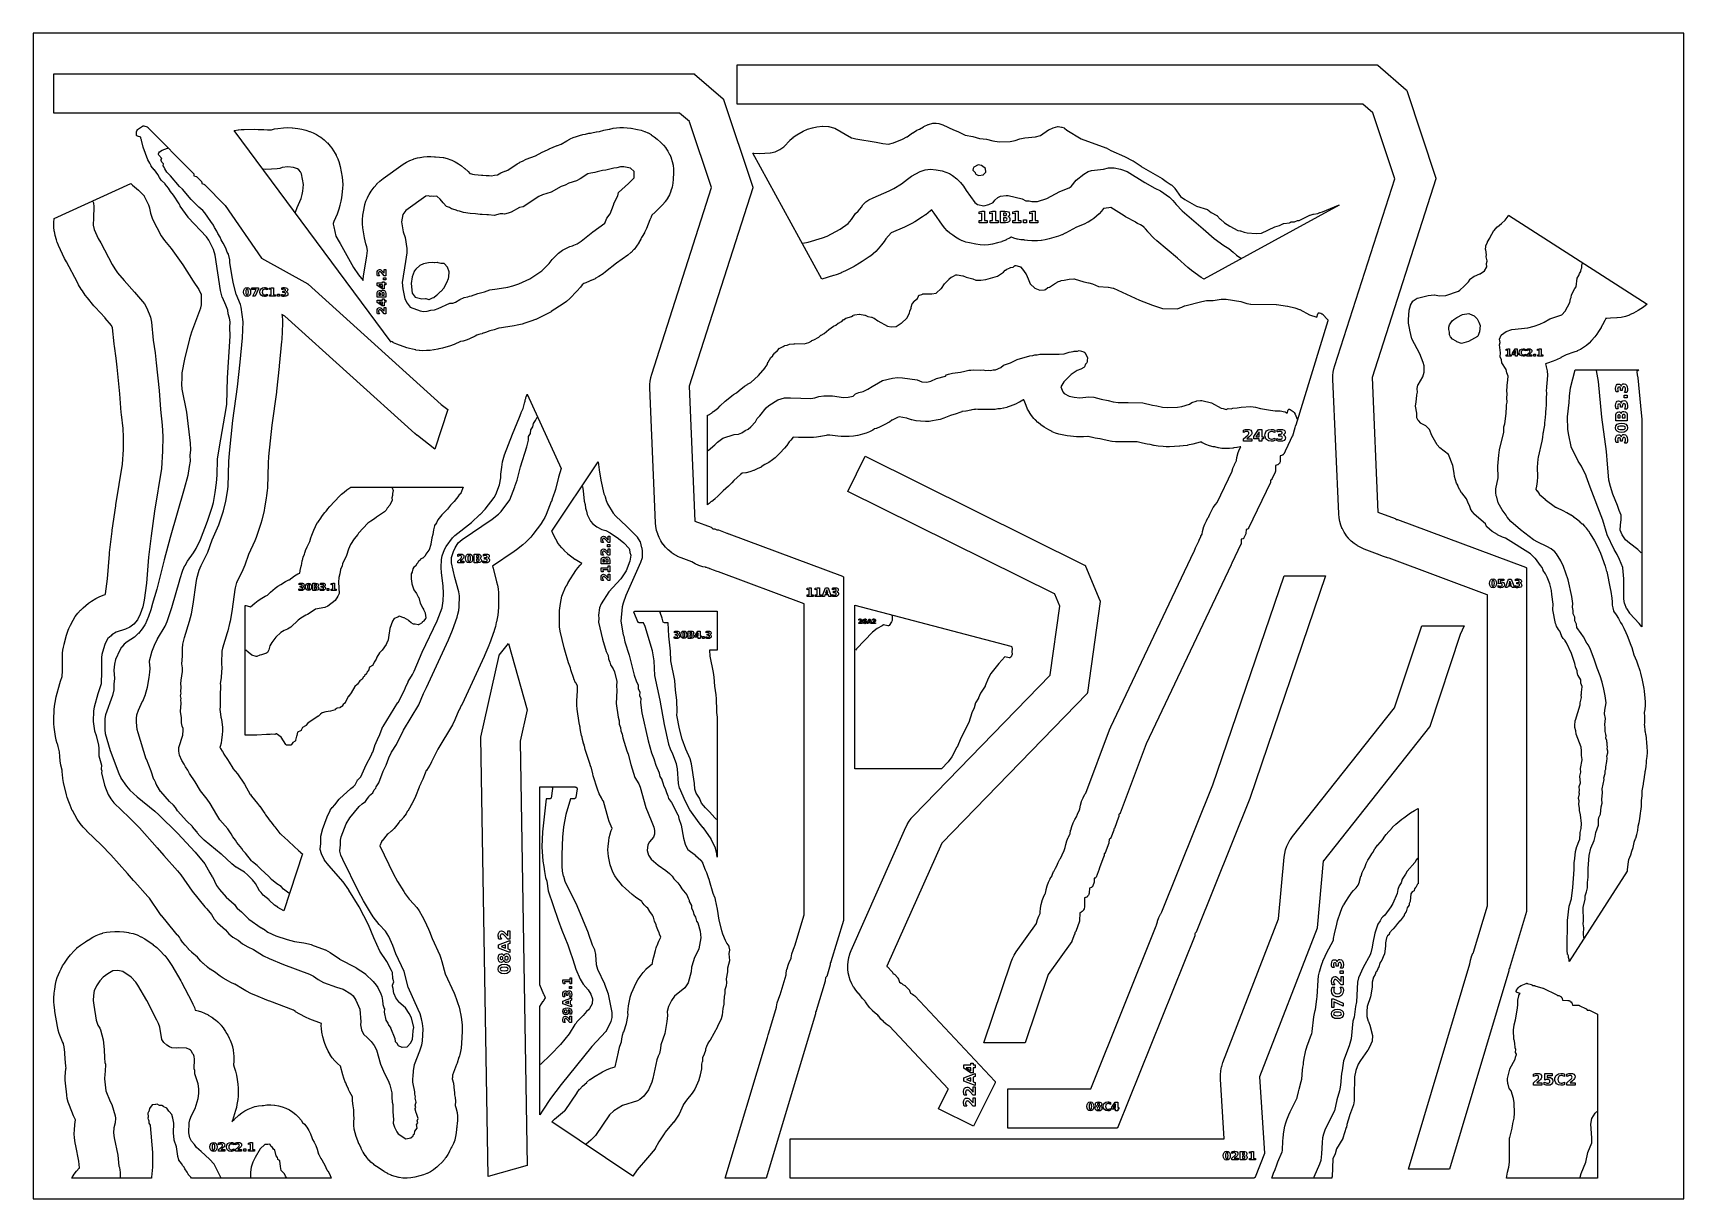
# Model space of a CAD drawing. Header units: millimetres. Extents: x 0 to 841, y 0 to 594.
import ezdxf

# ---------------------------------------------------------------- set-up
doc = ezdxf.new("R2010")
doc.units = ezdxf.units.MM
for name, color, linetype in [('CUT', 1, 'Continuous'), ('ENGRAVE', 5, 'Continuous'), ('SHEET_EDGE_DO_NOT_CUT', 8, 'Continuous')]:
    doc.layers.add(name, color=color, linetype=linetype)

msp = doc.modelspace()

# ---------------------------------------------------------------- linework, layer by layer
at = {"layer": 'CUT'}
for points in [[(336.52, 573.26), (336.57, 573.26), (336.62, 573.25), (336.74, 573.22), (336.79, 573.21), (336.84, 573.19), (336.88, 573.17), (336.93, 573.14), (336.97, 573.11), (351.53, 560.53), (351.57, 560.49), (351.61, 560.45), (351.72, 560.3), (351.75, 560.26), (351.77, 560.21), (351.79, 560.16), (366.63, 515.51), (366.65, 515.46), (366.66, 515.41), (366.66, 515.36), (366.66, 515.31), (366.65, 515.25), (366.64, 515.2), (334.19, 414.03), (334.18, 414.02), (334.18, 414.01), (337.11, 345.37), (337.11, 345.36), (337.12, 345.35), (345.43, 342.26), (345.47, 342.24), (345.51, 342.22), (345.55, 342.19), (345.58, 342.16), (346.36, 341.48), (346.37, 341.47), (346.38, 341.47), (347.14, 341.42), (347.2, 341.42), (347.25, 341.41), (347.3, 341.39), (348.38, 340.96), (348.39, 340.96), (348.4, 340.96), (348.98, 340.92), (349.02, 340.91), (349.07, 340.9), (349.11, 340.89), (353.44, 339.27), (353.49, 339.25), (353.53, 339.23), (353.57, 339.21), (353.87, 338.99), (353.88, 338.98), (353.89, 338.98), (354.3, 338.94), (354.34, 338.93), (354.38, 338.92), (354.42, 338.91), (412.29, 317.35), (412.33, 317.33), (412.37, 317.31), (412.41, 317.29), (412.56, 317.19), (412.6, 317.16), (412.63, 317.12), (412.66, 317.08), (412.69, 317.04), (412.72, 317), (412.78, 316.88), (412.79, 316.84), (412.81, 316.8), (412.82, 316.75), (412.82, 316.71), (412.83, 316.66), (412.84, 142.06), (412.84, 142.01), (412.83, 141.96), (412.82, 141.92), (406.49, 120.74), (406.48, 120.7), (406.46, 120.65), (406.39, 120.53), (406.37, 120.49), (406.34, 120.45), (406.31, 120.41), (406.27, 120.38), (406.13, 120.26), (406.13, 120.26), (406.12, 120.24), (406.09, 119.47), (406.09, 119.43), (406.08, 119.39), (406.07, 119.35), (404.29, 113.4), (404.27, 113.35), (404.25, 113.3), (404.23, 113.26), (404.09, 113.06), (404.06, 113.02), (404.02, 112.98), (403.98, 112.94), (403.94, 112.91), (403.89, 112.89), (403.63, 112.76), (403.62, 112.76), (403.62, 112.75), (403.59, 111.12), (403.59, 111.07), (403.58, 111.03), (403.57, 110.98), (399.01, 95.77), (399, 95.72), (398.98, 95.68), (398.91, 95.56), (398.89, 95.51), (398.86, 95.47), (398.82, 95.44), (398.79, 95.4), (398.63, 95.27), (398.62, 95.26), (398.62, 95.25), (398.58, 94.39), (398.58, 94.35), (398.57, 94.31), (398.56, 94.26), (373.52, 10.62), (352.64, 10.62), (374.1, 82.28), (374.1, 82.29), (374.44, 83.64), (374.46, 83.69), (374.82, 84.69), (374.82, 84.71), (378.74, 97.78), (378.74, 97.8), (378.75, 97.81), (378.75, 97.9), (378.76, 97.95), (379.12, 99.89), (379.13, 99.94), (379.68, 101.83), (379.7, 101.88), (380.44, 103.71), (380.46, 103.76), (380.61, 104.05), (380.62, 104.06), (380.62, 104.07), (383.66, 114.22), (383.66, 114.23), (383.67, 114.25), (383.73, 115.14), (383.73, 115.19), (384.07, 117.14), (384.08, 117.19), (384.61, 119.09), (384.62, 119.14), (385.34, 120.98), (385.36, 121.03), (386.17, 122.59), (386.17, 122.61), (386.18, 122.62), (386.26, 122.89), (386.27, 122.92), (386.61, 124.83), (386.62, 124.87), (387.15, 126.72), (387.17, 126.77), (387.88, 128.55), (387.9, 128.6), (388.05, 128.9), (388.06, 128.91), (388.06, 128.92), (392.81, 144.76), (392.81, 144.78), (392.81, 144.79), (392.84, 303.24), (392.84, 303.25), (392.83, 303.26), (349.21, 319.51), (349.18, 319.52), (348.51, 319.67), (348.46, 319.68), (346.67, 320.28), (346.62, 320.3), (344.9, 321.06), (344.85, 321.09), (344.64, 321.21), (344.63, 321.21), (344.62, 321.22), (344.01, 321.44), (343.98, 321.45), (343.06, 321.66), (343.01, 321.67), (342.65, 321.79), (342.62, 321.8), (341.2, 322.11), (341.15, 322.12), (339.24, 322.74), (339.19, 322.76), (337.36, 323.57), (337.31, 323.6), (335.61, 324.57), (335.6, 324.58), (335.59, 324.58), (330.14, 326.61), (330.11, 326.62), (328.35, 327.38), (328.31, 327.4), (326.64, 328.32), (326.6, 328.34), (325.03, 329.42), (324.99, 329.45), (323.53, 330.67), (323.5, 330.7), (322.17, 332.06), (322.14, 332.1), (320.94, 333.58), (320.91, 333.62), (319.87, 335.22), (319.85, 335.26), (318.97, 336.94), (318.95, 336.99), (318.23, 338.75), (318.22, 338.8), (317.68, 340.62), (317.67, 340.67), (317.31, 342.54), (317.3, 342.59), (317.13, 344.5), (317.13, 344.52), (314.2, 413.16), (314.2, 413.18), (314.2, 414.91), (314.21, 414.95), (314.36, 416.67), (314.37, 416.71), (314.67, 418.41), (314.68, 418.45), (315.14, 420.12), (315.14, 420.14), (345.68, 515.22), (345.68, 515.24), (345.68, 515.25), (334.49, 548.83), (334.48, 548.84), (334.47, 548.85), (329.4, 553.25), (329.39, 553.25), (329.38, 553.25), (10.62, 553.25), (10.62, 573.25), (336.52, 573.26)], [(684.52, 577.76), (684.57, 577.76), (684.62, 577.75), (684.74, 577.72), (684.79, 577.71), (684.84, 577.69), (684.88, 577.67), (684.93, 577.64), (684.97, 577.61), (699.53, 565.03), (699.57, 564.99), (699.61, 564.95), (699.72, 564.8), (699.75, 564.76), (699.77, 564.71), (699.79, 564.66), (714.63, 520.01), (714.65, 519.96), (714.66, 519.91), (714.66, 519.86), (714.66, 519.81), (714.65, 519.75), (714.64, 519.7), (682.19, 418.53), (682.18, 418.52), (682.18, 418.51), (685.11, 349.87), (685.11, 349.86), (685.12, 349.85), (693.87, 346.59), (693.92, 346.57), (693.96, 346.55), (694, 346.52), (694.36, 346.25), (694.37, 346.24), (694.39, 346.24), (694.99, 346.16), (695.04, 346.15), (695.1, 346.14), (760.29, 321.85), (760.33, 321.83), (760.37, 321.81), (760.41, 321.79), (760.56, 321.69), (760.6, 321.66), (760.63, 321.62), (760.66, 321.58), (760.69, 321.54), (760.72, 321.5), (760.78, 321.38), (760.79, 321.34), (760.81, 321.3), (760.82, 321.25), (760.82, 321.21), (760.83, 321.16), (760.84, 146.56), (760.84, 146.51), (760.83, 146.46), (760.82, 146.42), (752.19, 117.55), (752.17, 117.5), (752.15, 117.46), (752.09, 117.33), (752.06, 117.29), (752.03, 117.25), (752, 117.22), (751.97, 117.18), (751.84, 117.07), (751.83, 117.06), (751.83, 117.05), (751.8, 116.3), (751.79, 116.26), (751.79, 116.22), (751.78, 116.18), (721.52, 15.12), (700.64, 15.12), (731.97, 119.76), (731.98, 119.79), (732.3, 121.57), (732.31, 121.61), (732.82, 123.42), (732.84, 123.47), (733.52, 125.22), (733.54, 125.27), (733.73, 125.65), (733.74, 125.66), (733.74, 125.67), (740.83, 149.4), (740.84, 149.41), (740.84, 149.42), (740.83, 307.75), (740.83, 307.76), (740.82, 307.76), (690.78, 326.4), (690.76, 326.41), (690, 326.63), (689.96, 326.64), (689.62, 326.77), (689.61, 326.78), (689.6, 326.78), (689.44, 326.81), (689.39, 326.82), (687.41, 327.44), (687.36, 327.46), (685.46, 328.29), (685.41, 328.31), (684.97, 328.57), (684.96, 328.57), (684.95, 328.58), (678.14, 331.11), (678.11, 331.12), (676.35, 331.88), (676.31, 331.9), (674.64, 332.82), (674.6, 332.84), (673.03, 333.92), (672.99, 333.95), (671.53, 335.17), (671.5, 335.2), (670.17, 336.56), (670.14, 336.6), (668.94, 338.08), (668.91, 338.12), (667.87, 339.72), (667.85, 339.76), (666.97, 341.44), (666.95, 341.49), (666.23, 343.25), (666.22, 343.3), (665.68, 345.12), (665.67, 345.17), (665.31, 347.04), (665.3, 347.09), (665.13, 349), (665.13, 349.02), (662.2, 417.66), (662.2, 417.68), (662.2, 419.41), (662.21, 419.45), (662.36, 421.17), (662.37, 421.21), (662.67, 422.9), (662.68, 422.95), (663.14, 424.62), (663.14, 424.64), (693.64, 519.73), (693.65, 519.75), (693.64, 519.76), (682.49, 553.32), (682.48, 553.33), (682.47, 553.34), (677.36, 557.75), (677.36, 557.76), (677.34, 557.76), (358.62, 557.75), (358.62, 577.75), (684.52, 577.76)], [(124.71, 148.56), (124.67, 148.59), (123.05, 149.71), (123.01, 149.74), (122.98, 149.76), (120.33, 152.31), (120.32, 152.33), (117.31, 154.74), (117.28, 154.77), (117.25, 154.81), (117.22, 154.84), (116.25, 156.21), (116.25, 156.21), (116.24, 156.22), (115.28, 157.22), (115.25, 157.25), (115.23, 157.28), (115.21, 157.32), (113.3, 160.67), (113.3, 160.68), (113.29, 160.69), (111.73, 162.56), (111.72, 162.58), (109.3, 165.06), (109.28, 165.07), (107.76, 166.45), (107.75, 166.46), (107.74, 166.46), (103.43, 169.09), (103.38, 169.12), (101.31, 170.78), (101.29, 170.8), (95.93, 175.65), (95.92, 175.66), (87.21, 182.78), (87.18, 182.81), (84.94, 184.99), (84.91, 185.03), (83.67, 186.54), (83.64, 186.57), (83.62, 186.61), (83.6, 186.64), (83.37, 187.13), (83.37, 187.14), (83.36, 187.14), (81.17, 189.67), (81.16, 189.69), (78.33, 192.5), (78.32, 192.52), (73.59, 197.72), (73.56, 197.76), (73.53, 197.79), (72.53, 199.42), (72.51, 199.44), (71.61, 200.59), (71.59, 200.62), (69.57, 202.54), (69.55, 202.57), (65.07, 207.52), (65.04, 207.55), (65.02, 207.59), (63.16, 210.51), (63.14, 210.55), (63.12, 210.6), (62.61, 211.9), (62.6, 211.93), (61.65, 213.71), (61.63, 213.75), (61.61, 213.79), (60.23, 217.94), (60.23, 217.95), (57.74, 224.02), (57.72, 224.06), (53.57, 237.42), (53.57, 237.44), (53.13, 239.13), (53.12, 239.16), (53.11, 239.2), (52.72, 242.89), (52.72, 242.92), (52.63, 244.81), (52.63, 244.86), (52.63, 244.9), (52.85, 246.54), (52.86, 246.58), (52.87, 246.62), (53.65, 249.04), (53.68, 249.11), (55.85, 253.53), (55.86, 253.55), (57.24, 257.09), (57.24, 257.11), (58.32, 260.66), (58.32, 260.68), (59.22, 265.59), (59.22, 265.61), (59.57, 268.44), (59.58, 268.47), (59.61, 270.21), (59.61, 270.24), (59.28, 273.9), (59.28, 273.94), (59.28, 273.99), (59.29, 274.03), (59.3, 274.08), (60.58, 278.63), (60.59, 278.67), (62.23, 282.98), (62.25, 283.02), (63.35, 285.25), (63.37, 285.29), (67.33, 291.86), (67.35, 291.88), (68.38, 294.14), (68.39, 294.17), (70.77, 301.29), (70.77, 301.31), (74.72, 315.49), (74.73, 315.52), (76.36, 320.32), (76.37, 320.36), (77.4, 322.71), (77.43, 322.77), (78.71, 324.94), (78.73, 324.98), (81.76, 329.23), (81.78, 329.25), (83.06, 331.44), (83.07, 331.46), (85.27, 335.98), (85.28, 335.99), (88.95, 345.32), (88.95, 345.34), (91.24, 352.44), (91.25, 352.46), (91.86, 354.87), (91.86, 354.89), (92.8, 359.85), (92.8, 359.86), (93.5, 364.88), (93.5, 364.89), (93.79, 368.79), (93.79, 368.8), (93.98, 376.82), (93.99, 376.89), (94.94, 383.25), (94.94, 383.26), (98.46, 402.69), (98.46, 402.7), (98.73, 404.96), (98.73, 404.98), (99.11, 418.28), (99.11, 418.3), (100.46, 439.53), (100.46, 439.55), (100.33, 444.14), (100.33, 444.17), (100.44, 446.77), (100.44, 446.78), (100.44, 446.79), (100.16, 448.73), (100.16, 448.74), (100.16, 448.75), (99.47, 450.9), (99.46, 450.94), (99.45, 450.98), (99.19, 452.77), (99.19, 452.78), (99.19, 452.8), (98.23, 455.39), (98.23, 455.41), (96.46, 459.28), (96.45, 459.32), (96.43, 459.36), (95.55, 462.76), (95.54, 462.81), (92.86, 480.8), (92.85, 480.81), (92.85, 480.82), (91.92, 483.75), (91.92, 483.76), (91.91, 483.77), (89.51, 488.46), (89.5, 488.48), (88.33, 490.17), (88.31, 490.2), (79.07, 500.08), (79.03, 500.14), (75.03, 505.81), (75.01, 505.85), (74.99, 505.89), (74.49, 506.96), (74.48, 506.99), (71.63, 511.41), (71.61, 511.44), (70.03, 513.26), (70, 513.3), (69.97, 513.34), (69.09, 514.9), (69.08, 514.91), (69.08, 514.91), (67.31, 517.07), (67.29, 517.09), (65.34, 519.02), (65.3, 519.06), (65.27, 519.1), (64.41, 520.4), (64.38, 520.45), (63.62, 521.98), (63.61, 521.99), (63.61, 522), (61.8, 524.37), (61.79, 524.38), (60.21, 526.14), (60.18, 526.18), (60.15, 526.22), (60.13, 526.26), (59.46, 527.74), (59.45, 527.76), (58.52, 529.31), (58.5, 529.35), (58.48, 529.39), (56.06, 535.86), (56.04, 535.93), (55.28, 539.48), (55.27, 539.51), (54.99, 540.31), (54.97, 540.36), (54.97, 540.41), (54.96, 540.46), (54.96, 540.51), (54.99, 540.86), (54.99, 540.87), (54.98, 540.88), (53.15, 541.5), (53.11, 541.52), (53.07, 541.54), (53.03, 541.56), (52.99, 541.59), (52.93, 541.65), (52.89, 541.68), (52.86, 541.71), (52.84, 541.75), (52.81, 541.79), (52.79, 541.83), (52.73, 541.98), (52.71, 542.02), (52.7, 542.06), (52.69, 542.1), (52.69, 542.15), (52.63, 543.14), (52.63, 543.19), (52.63, 543.23), (52.67, 543.61), (52.68, 543.66), (52.69, 543.71), (52.83, 544.13), (52.85, 544.19), (52.88, 544.24), (53.16, 544.68), (53.18, 544.72), (53.21, 544.75), (53.25, 544.78), (53.71, 545.21), (53.74, 545.23), (53.77, 545.25), (55.77, 546.56), (55.81, 546.58), (55.85, 546.6), (55.89, 546.62), (55.93, 546.63), (56.21, 546.7), (56.26, 546.7), (56.3, 546.71), (56.35, 546.71), (56.39, 546.7), (56.44, 546.7), (56.48, 546.68), (58.13, 546.15), (58.19, 546.13), (58.24, 546.1), (58.43, 545.98), (58.48, 545.94), (58.53, 545.9), (81.74, 522.45), (81.78, 522.41), (81.81, 522.36), (81.84, 522.32), (81.95, 522.08), (81.97, 522.04), (81.98, 521.99), (81.99, 521.95), (82, 521.9), (82, 521.85), (81.99, 521.8), (81.93, 521.34), (81.93, 521.33), (81.94, 521.32), (83.14, 520.92), (83.18, 520.9), (83.22, 520.88), (83.26, 520.86), (83.4, 520.77), (83.43, 520.74), (83.47, 520.71), (85.76, 518.39), (85.79, 518.36), (85.82, 518.32), (85.84, 518.28), (85.86, 518.24), (85.93, 518.07), (85.95, 518.02), (85.96, 517.96), (85.97, 517.91), (85.97, 517.86), (85.97, 517.8), (85.92, 517.42), (85.92, 517.4), (85.93, 517.4), (86.97, 517.05), (87.01, 517.03), (87.05, 517.01), (87.09, 516.99), (87.23, 516.9), (87.26, 516.87), (87.3, 516.84), (97.86, 506.16), (97.89, 506.13), (97.92, 506.09), (116.35, 479.33), (116.36, 479.33), (116.37, 479.32), (139.99, 466.15), (140.04, 466.12), (140.09, 466.09), (207.9, 404.82), (207.91, 404.81), (211.33, 402.2), (204.74, 382.06), (195.77, 388.92), (195.76, 388.93), (194.51, 389.97), (194.49, 389.98), (128.33, 449.75), (128.32, 449.76), (128.31, 449.77), (126.74, 450.64), (126.73, 450.65), (126.73, 450.64), (126.87, 449.65), (126.87, 449.62), (127.04, 447.83), (127.04, 447.79), (127.04, 445.99), (127.04, 445.97), (126.68, 437.86), (126.68, 437.85), (126.61, 436.88), (126.61, 436.87), (125.44, 424.4), (125.44, 424.4), (125.41, 424.11), (125.41, 424.11), (124.05, 411.53), (124.05, 411.52), (123.98, 410.98), (123.98, 410.97), (121.69, 394.21), (121.69, 394.2), (119.95, 378.19), (119.95, 378.18), (119.74, 374.85), (119.74, 374.84), (119.36, 362.35), (119.36, 362.33), (119.27, 360.94), (119.27, 360.93), (119.02, 358.4), (119.02, 358.38), (118.84, 357.08), (118.84, 357.06), (118, 352.12), (118, 352.1), (117.71, 350.7), (117.71, 350.68), (116.52, 345.8), (116.51, 345.78), (116.03, 344.13), (116.03, 344.11), (113.64, 337.06), (113.63, 337.04), (112.94, 335.27), (112.93, 335.25), (109.85, 328.4), (109.84, 328.38), (107.91, 322.88), (107.9, 322.85), (106.9, 320.49), (106.88, 320.46), (103.95, 314.64), (103.94, 314.62), (103.72, 314.06), (103.71, 314.03), (102.96, 311.32), (102.95, 311.31), (102.79, 310.52), (102.79, 310.5), (101.48, 300.44), (101.48, 300.42), (101.3, 299.32), (101.3, 299.31), (100.37, 294.34), (100.37, 294.33), (100.13, 293.25), (100.13, 293.23), (99.21, 289.52), (99.21, 289.5), (98.9, 288.38), (98.89, 288.36), (96.51, 280.68), (96.5, 280.66), (96.11, 279.09), (96.11, 279.08), (96.11, 279.06), (96.1, 276.5), (96.1, 276.49), (96.07, 275.5), (96.07, 275.49), (95.94, 273.15), (95.94, 273.14), (95.94, 273.13), (95.98, 272.83), (95.98, 272.8), (96.1, 270.45), (96.1, 270.42), (96.08, 268.52), (96.08, 268.48), (95.85, 265.61), (95.84, 265.58), (95.39, 262.67), (95.39, 262.66), (95.39, 262.65), (95.48, 261.74), (95.49, 261.68), (95.45, 259.35), (95.45, 259.32), (95.39, 258.54), (95.39, 258.53), (95.39, 258.52), (95.4, 258.31), (95.41, 258.26), (95.37, 256.42), (95.37, 256.38), (95.37, 256.34), (95.37, 256.32), (95.37, 256.31), (95.38, 256.17), (95.38, 256.12), (95.38, 253.97), (95.38, 253.92), (95.38, 253.9), (95.38, 253.87), (95.36, 251.04), (95.36, 251.01), (95.22, 249.22), (95.22, 249.21), (95.23, 249.19), (95.35, 248.43), (95.36, 248.41), (95.55, 246.83), (95.56, 246.79), (95.61, 245.55), (95.61, 245.54), (95.61, 245.53), (95.79, 244.98), (95.8, 244.94), (96.18, 243.22), (96.19, 243.18), (96.42, 241.42), (96.42, 241.4), (96.49, 240.58), (96.49, 240.56), (96.55, 238.52), (96.55, 238.47), (96.41, 236.44), (96.4, 236.42), (96.09, 233.91), (96.09, 233.89), (95.82, 232.25), (95.81, 232.21), (95.4, 230.6), (95.39, 230.58), (95.23, 230.06), (95.23, 230.04), (95.23, 230.03), (95.55, 229.6), (95.57, 229.56), (96.42, 228.16), (96.44, 228.13), (97.17, 226.65), (97.17, 226.64), (97.18, 226.63), (97.19, 226.62), (99.07, 223.89), (99.09, 223.88), (99.96, 222.49), (99.97, 222.47), (101.74, 219.41), (101.74, 219.4), (101.75, 219.39), (104.1, 216.58), (104.12, 216.56), (105.21, 215.13), (105.22, 215.11), (106.73, 212.94), (106.74, 212.92), (107.74, 211.31), (107.75, 211.29), (110.69, 206.03), (110.7, 206.01), (111.22, 205.23), (111.24, 205.2), (114.41, 201.47), (114.42, 201.46), (115.45, 200.15), (115.46, 200.13), (117.25, 197.64), (117.26, 197.62), (118.08, 196.38), (118.09, 196.35), (118.43, 195.75), (118.43, 195.74), (118.44, 195.73), (118.45, 195.72), (119.59, 194.23), (119.61, 194.19), (120.27, 193.14), (120.29, 193.12), (121.78, 191.33), (121.79, 191.31), (122.69, 190.15), (122.71, 190.12), (123.1, 189.53), (123.11, 189.51), (124.13, 188.31), (124.14, 188.29), (125.8, 186.13), (125.81, 186.13), (125.82, 186.12), (126.41, 185.66), (126.43, 185.64), (128.26, 184.03), (128.28, 184.01), (129.73, 182.56), (129.74, 182.55), (133.42, 179.3), (133.44, 179.28), (134.94, 177.81), (134.96, 177.79), (135.35, 177.36), (135.38, 177.33), (136.25, 176.61), (136.27, 176.6), (137.28, 175.9), (127.78, 146.85), (124.71, 148.56)], [(367.1, 532.82), (367.12, 532.81), (370.02, 532.69), (370.04, 532.69), (375.58, 532.9), (375.59, 532.9), (375.6, 532.9), (378.11, 533.48), (378.12, 533.49), (378.13, 533.49), (380.35, 534.64), (380.37, 534.65), (382.43, 536), (382.44, 536.01), (382.45, 536.02), (385.63, 539.46), (385.67, 539.51), (387.23, 540.84), (387.27, 540.87), (389.11, 542.12), (389.14, 542.15), (392.3, 543.93), (392.33, 543.95), (394.54, 544.97), (394.6, 544.99), (397.02, 545.74), (397.05, 545.75), (399.24, 546.25), (399.29, 546.26), (402.24, 546.6), (402.29, 546.6), (402.34, 546.6), (405.27, 546.39), (405.32, 546.38), (405.37, 546.37), (408.32, 545.54), (408.36, 545.52), (408.4, 545.51), (408.43, 545.49), (417, 540.55), (417.01, 540.54), (417.02, 540.54), (419.1, 540.01), (419.13, 540.01), (429.5, 538.44), (429.54, 538.43), (432.82, 537.66), (432.85, 537.66), (435.83, 537.34), (435.84, 537.34), (435.85, 537.34), (438.28, 538.09), (438.3, 538.1), (442.97, 539.94), (442.99, 539.95), (445.19, 541.06), (445.2, 541.06), (445.21, 541.07), (448.08, 543.18), (448.12, 543.21), (450.12, 544.41), (450.18, 544.44), (451.59, 545.04), (451.62, 545.05), (453.66, 546.28), (453.71, 546.31), (456.03, 547.34), (456.08, 547.36), (458.41, 548.08), (458.46, 548.09), (458.51, 548.1), (458.56, 548.1), (459.93, 548.1), (459.97, 548.09), (460.01, 548.09), (461.36, 547.86), (461.42, 547.84), (463.47, 547.23), (463.54, 547.21), (468.81, 544.76), (468.82, 544.75), (471.13, 543.83), (471.17, 543.82), (474.82, 541.98), (474.84, 541.97), (474.85, 541.97), (478.66, 541.24), (478.69, 541.24), (482.21, 540.34), (482.24, 540.33), (485.65, 539.96), (485.68, 539.95), (485.72, 539.95), (488.98, 539.09), (489, 539.09), (492.11, 538.61), (492.12, 538.61), (492.13, 538.61), (497.73, 538.79), (497.76, 538.8), (500.3, 539.26), (500.31, 539.26), (500.32, 539.26), (502.64, 540.13), (502.67, 540.14), (502.71, 540.15), (505.16, 540.66), (505.22, 540.67), (510.68, 541.15), (510.69, 541.15), (510.7, 541.15), (513.15, 541.8), (513.17, 541.8), (513.17, 541.8), (517.3, 544.71), (517.35, 544.74), (517.4, 544.76), (519.59, 545.69), (519.65, 545.71), (522.02, 546.38), (522.07, 546.39), (522.11, 546.4), (522.16, 546.4), (522.21, 546.4), (522.25, 546.39), (523.95, 546.07), (524.01, 546.05), (525.22, 545.65), (525.27, 545.63), (525.31, 545.61), (525.34, 545.59), (525.38, 545.56), (526.58, 544.59), (526.61, 544.57), (533.92, 540.08), (533.93, 540.07), (533.94, 540.06), (546.51, 535.59), (546.56, 535.57), (546.6, 535.55), (549.07, 534.09), (549.1, 534.08), (555.98, 531.16), (556.01, 531.14), (560.32, 528.92), (560.38, 528.89), (564.48, 526.09), (564.49, 526.08), (575.12, 519.91), (575.17, 519.88), (577.28, 518.31), (577.29, 518.3), (579.78, 516.74), (579.82, 516.71), (579.87, 516.67), (581.62, 514.89), (581.65, 514.86), (581.67, 514.82), (584.49, 510.73), (584.5, 510.72), (584.51, 510.71), (586.78, 509.14), (586.79, 509.13), (592.62, 505.85), (592.63, 505.84), (592.64, 505.84), (598.23, 504.05), (598.27, 504.03), (598.32, 504.01), (598.36, 503.99), (598.39, 503.96), (600.1, 502.59), (600.11, 502.58), (600.12, 502.57), (603.04, 501.02), (603.08, 500.99), (603.13, 500.96), (603.17, 500.92), (604.81, 499.2), (604.82, 499.18), (606.87, 497.32), (606.88, 497.31), (606.89, 497.3), (609.63, 495.55), (609.65, 495.54), (613.65, 493.41), (613.66, 493.41), (613.68, 493.41), (614.96, 493.16), (615.02, 493.14), (616.99, 492.52), (617, 492.52), (617.01, 492.51), (618.53, 492.27), (618.54, 492.27), (623.08, 491.79), (623.09, 491.79), (623.1, 491.79), (625.81, 492.01), (625.82, 492.01), (625.83, 492.02), (632.53, 495.21), (632.59, 495.23), (634.98, 496.01), (635.02, 496.02), (636.93, 496.93), (636.98, 496.95), (637.03, 496.97), (637.08, 496.98), (639.99, 497.34), (640, 497.34), (640.01, 497.34), (640.66, 497.68), (640.71, 497.7), (640.76, 497.72), (640.81, 497.73), (640.86, 497.74), (642.56, 497.85), (642.57, 497.86), (642.58, 497.86), (644.06, 498.49), (644.11, 498.51), (644.15, 498.52), (644.2, 498.53), (644.25, 498.53), (645.03, 498.54), (645.04, 498.54), (645.06, 498.54), (650.46, 501.17), (650.51, 501.19), (652.12, 501.75), (652.16, 501.76), (652.21, 501.77), (654.47, 502.12), (654.48, 502.12), (654.5, 502.13), (655.57, 502.58), (655.61, 502.59), (655.65, 502.6), (656.9, 502.89), (656.91, 502.89), (656.92, 502.89), (664.94, 506.23), (664.99, 506.25), (665.05, 506.27), (665.39, 506.33), (596.37, 468.62), (596.25, 468.7), (596.23, 468.71), (595.12, 469.44), (595.1, 469.45), (590.15, 472.94), (590.12, 472.96), (588.24, 474.47), (588.22, 474.49), (582.95, 479.26), (582.94, 479.27), (572.49, 488.14), (572.47, 488.16), (571.01, 489.53), (570.99, 489.55), (567.88, 492.79), (567.87, 492.81), (566.66, 494.18), (566.65, 494.2), (566.01, 495), (566, 495.01), (565.99, 495.02), (564.1, 496.34), (564.1, 496.34), (564.09, 496.35), (562.68, 497.03), (562.67, 497.04), (561.7, 497.55), (561.69, 497.56), (556.57, 500.42), (556.56, 500.43), (555.81, 500.87), (555.8, 500.87), (549.02, 505.07), (549.01, 505.08), (549, 505.07), (547.96, 504.89), (547.94, 504.89), (545.36, 504.54), (545.35, 504.54), (545.34, 504.53), (544.24, 503.19), (544.23, 503.17), (543.06, 501.88), (543.03, 501.84), (541.77, 500.66), (541.73, 500.64), (540.36, 499.57), (540.34, 499.55), (539.32, 498.83), (539.3, 498.81), (537.44, 497.64), (537.39, 497.61), (535.41, 496.66), (535.38, 496.65), (531.61, 495.08), (531.59, 495.07), (525.87, 492.03), (525.84, 492.02), (524.19, 491.24), (524.14, 491.22), (522.42, 490.59), (522.4, 490.58), (517.57, 489.08), (517.55, 489.07), (515.63, 488.58), (515.58, 488.57), (513.64, 488.28), (513.59, 488.27), (511.61, 488.17), (511.59, 488.17), (508.74, 488.17), (508.72, 488.18), (506.6, 488.29), (506.55, 488.3), (505.01, 488.55), (504.98, 488.55), (504.93, 488.55), (504.91, 488.56), (503.17, 488.7), (503.13, 488.71), (501.42, 489), (501.38, 489.01), (499.7, 489.46), (499.66, 489.47), (498.36, 489.95), (498.35, 489.95), (498.34, 489.95), (497.8, 489.65), (497.78, 489.64), (495.55, 488.57), (495.53, 488.55), (493.5, 487.71), (493.45, 487.69), (491.34, 487.08), (491.32, 487.07), (488.81, 486.5), (488.79, 486.49), (486.72, 486.13), (486.67, 486.12), (484.59, 485.99), (484.54, 485.98), (482.46, 486.07), (482.4, 486.07), (480.33, 486.38), (480.3, 486.39), (477.12, 487.03), (477.1, 487.04), (475.24, 487.51), (475.19, 487.53), (473.4, 488.18), (473.36, 488.19), (471.64, 489.02), (471.59, 489.04), (469.95, 490.03), (469.93, 490.04), (468.53, 490.98), (468.51, 491), (467.08, 492.06), (467.04, 492.09), (465.72, 493.26), (465.69, 493.29), (464.48, 494.59), (464.45, 494.62), (463.36, 496.03), (463.35, 496.05), (459.01, 502.18), (459, 502.2), (458.1, 503.59), (458.09, 503.61), (457.94, 503.86), (457.93, 503.87), (457.93, 503.87), (457.92, 503.86), (457.22, 503.39), (457.2, 503.38), (454.73, 501.45), (454.71, 501.44), (453.15, 500.34), (453.13, 500.33), (449.17, 497.83), (449.15, 497.82), (447.62, 496.94), (447.6, 496.93), (445.34, 495.77), (445.33, 495.76), (444.01, 495.15), (443.99, 495.14), (437.17, 492.24), (437.16, 492.24), (437.15, 492.23), (435.86, 490.62), (435.83, 490.6), (434.44, 489.11), (434.43, 489.11), (434.43, 489.1), (433.52, 487.76), (433.5, 487.74), (432.27, 486.1), (432.25, 486.08), (430.53, 484.03), (430.51, 484.01), (429.32, 482.71), (429.29, 482.68), (427.98, 481.5), (427.95, 481.47), (426.54, 480.4), (426.52, 480.39), (422.41, 477.57), (422.39, 477.55), (421, 476.68), (420.98, 476.67), (418.81, 475.43), (418.8, 475.43), (418.25, 475.12), (418.24, 475.12), (413.85, 472.8), (413.83, 472.79), (411.54, 471.76), (411.51, 471.74), (409.16, 470.86), (409.14, 470.86), (407.85, 470.42), (407.84, 470.42), (401.83, 468.62), (366.75, 532.86), (367.1, 532.82)], [(102.56, 544.29), (102.58, 544.3), (104.57, 544.63), (104.59, 544.63), (106.05, 544.82), (106.09, 544.82), (107.56, 544.9), (107.58, 544.9), (112.93, 544.98), (112.95, 544.98), (114.66, 544.93), (114.7, 544.93), (116, 544.78), (116.03, 544.77), (117.56, 544.8), (117.62, 544.8), (119.5, 544.61), (119.51, 544.61), (119.52, 544.61), (121.35, 544.72), (121.36, 544.72), (121.37, 544.72), (121.39, 544.73), (121.43, 544.74), (123.05, 545.13), (123.09, 545.14), (124.75, 545.4), (124.77, 545.4), (127.61, 545.71), (127.64, 545.71), (129.83, 545.83), (129.88, 545.83), (132.07, 545.7), (132.1, 545.7), (134.94, 545.37), (134.97, 545.37), (136.94, 545.04), (136.99, 545.03), (138.91, 544.5), (138.93, 544.5), (140.92, 543.84), (140.94, 543.83), (142.66, 543.18), (142.7, 543.16), (144.34, 542.35), (144.38, 542.33), (145.95, 541.36), (145.97, 541.35), (146.64, 540.89), (146.66, 540.88), (148.35, 539.58), (148.39, 539.55), (149.92, 538.08), (149.96, 538.04), (151.33, 536.41), (151.35, 536.39), (152.19, 535.28), (152.2, 535.26), (153.07, 534.02), (153.09, 533.98), (153.85, 532.67), (153.86, 532.66), (154.37, 531.7), (154.39, 531.68), (155.24, 529.87), (155.25, 529.82), (155.91, 527.96), (155.93, 527.91), (156.39, 525.97), (156.4, 525.94), (157.42, 520.52), (157.42, 520.5), (157.68, 518.67), (157.68, 518.62), (157.77, 516.79), (157.77, 516.74), (157.67, 514.89), (157.67, 514.87), (157.35, 511.52), (157.34, 511.5), (157.14, 510), (157.14, 509.98), (156.84, 508.3), (156.84, 508.27), (156.37, 506.24), (156.36, 506.21), (155.79, 504.21), (155.78, 504.18), (154.9, 501.75), (154.89, 501.72), (153.29, 498.03), (153.28, 498.01), (152.96, 497.01), (152.96, 497), (152.96, 496.99), (152.95, 496.79), (152.95, 496.77), (152.96, 496.64), (152.96, 496.61), (153.17, 495.2), (153.17, 495.18), (154.28, 490.46), (154.28, 490.45), (154.29, 490.44), (156.03, 487.56), (156.03, 487.55), (156.45, 486.83), (156.45, 486.82), (163.2, 474.54), (163.21, 474.52), (165.85, 470.81), (165.86, 470.79), (168.1, 468), (168.11, 467.99), (168.11, 468.01), (168.13, 468.49), (168.13, 468.53), (168.33, 470.17), (168.33, 470.19), (170, 480.45), (170, 480.46), (170.34, 483.2), (170.34, 483.21), (170.34, 483.23), (170.05, 485.1), (170.04, 485.1), (170.04, 485.11), (169.57, 486.57), (169.56, 486.59), (169.15, 488.06), (169.14, 488.1), (168.84, 489.6), (168.84, 489.62), (168.02, 494.73), (168.02, 494.75), (167.8, 496.83), (167.8, 496.89), (167.8, 498.97), (167.8, 499.02), (168.03, 501.1), (168.03, 501.13), (168.61, 504.68), (168.62, 504.7), (169, 506.53), (169.02, 506.57), (169.57, 508.34), (169.59, 508.38), (170.31, 510.09), (170.33, 510.13), (171.21, 511.76), (171.23, 511.81), (172.27, 513.36), (172.28, 513.37), (173.82, 515.46), (173.84, 515.48), (175.15, 517.07), (175.19, 517.11), (176.65, 518.54), (176.69, 518.58), (178.31, 519.86), (178.33, 519.88), (188.5, 527.11), (188.52, 527.12), (190.19, 528.18), (190.23, 528.21), (191.98, 529.09), (192.03, 529.11), (193.86, 529.81), (193.91, 529.83), (195.81, 530.35), (195.83, 530.35), (197.12, 530.63), (197.14, 530.64), (198.95, 530.95), (198.99, 530.95), (200.8, 531.09), (200.85, 531.09), (202.67, 531.06), (202.71, 531.06), (204.52, 530.85), (204.56, 530.85), (204.57, 530.85), (204.58, 530.84), (204.59, 530.85), (204.97, 530.87), (205.02, 530.87), (206.99, 530.8), (207.04, 530.8), (208.98, 530.53), (209.03, 530.52), (210.94, 530.06), (210.99, 530.05), (212.85, 529.39), (212.87, 529.39), (213.36, 529.19), (213.38, 529.18), (215.07, 528.4), (215.11, 528.37), (216.7, 527.44), (216.74, 527.42), (218.24, 526.33), (218.26, 526.32), (219.88, 525.03), (219.91, 525.01), (221.65, 523.44), (221.7, 523.4), (222.49, 522.5), (222.5, 522.49), (222.51, 522.49), (223.4, 522.24), (223.42, 522.24), (223.82, 522.11), (223.83, 522.1), (223.84, 522.1), (224.85, 521.95), (224.87, 521.95), (226.71, 521.83), (226.73, 521.83), (228.41, 521.64), (228.43, 521.64), (228.84, 521.58), (228.85, 521.57), (228.86, 521.57), (229.11, 521.58), (229.15, 521.58), (230.81, 521.48), (230.83, 521.48), (231.82, 521.37), (231.85, 521.37), (232.35, 521.38), (232.39, 521.38), (233.53, 521.31), (233.54, 521.31), (233.55, 521.31), (235.04, 521.59), (235.08, 521.6), (236.57, 521.75), (236.59, 521.75), (236.6, 521.76), (238.35, 522.7), (238.37, 522.72), (240.38, 523.66), (240.43, 523.68), (241.81, 524.15), (241.82, 524.15), (241.83, 524.16), (246.69, 527.35), (246.7, 527.36), (247.94, 528.1), (247.97, 528.12), (249.26, 528.78), (249.28, 528.79), (251.18, 529.67), (251.21, 529.68), (253.6, 530.6), (253.63, 530.61), (255.99, 531.35), (256, 531.35), (256.01, 531.36), (259.39, 533.24), (259.43, 533.26), (262.06, 534.47), (262.09, 534.49), (262.47, 534.63), (262.48, 534.64), (262.49, 534.64), (262.96, 534.91), (262.98, 534.92), (264.95, 535.91), (265, 535.93), (267.06, 536.69), (267.09, 536.69), (269.08, 537.3), (269.09, 537.3), (269.1, 537.31), (271.94, 539.1), (271.96, 539.11), (273.5, 539.99), (273.54, 540.01), (275.15, 540.74), (275.19, 540.76), (276.87, 541.35), (276.9, 541.35), (278.38, 541.79), (278.4, 541.8), (280.11, 542.23), (280.16, 542.24), (281.34, 542.43), (281.37, 542.43), (283.21, 542.91), (283.27, 542.93), (283.99, 543.04), (284.02, 543.04), (284.65, 543.22), (284.68, 543.23), (286.93, 543.73), (286.98, 543.74), (288.63, 543.91), (288.64, 543.91), (288.65, 543.91), (290.76, 544.46), (290.79, 544.47), (293.48, 544.97), (293.5, 544.97), (293.89, 545.08), (293.91, 545.09), (295.55, 545.47), (295.6, 545.47), (297.25, 545.71), (297.3, 545.71), (298.98, 545.81), (299, 545.81), (300.75, 545.83), (300.78, 545.83), (302.68, 545.76), (302.72, 545.76), (304.61, 545.51), (304.63, 545.5), (307.97, 544.89), (307.99, 544.89), (309.78, 544.47), (309.82, 544.46), (311.54, 543.89), (311.59, 543.87), (313.25, 543.14), (313.29, 543.12), (314.88, 542.24), (314.92, 542.21), (316.42, 541.19), (316.46, 541.16), (317.86, 539.99), (317.88, 539.97), (319.74, 538.27), (319.76, 538.25), (321.09, 536.92), (321.12, 536.88), (322.31, 535.43), (322.34, 535.39), (323.38, 533.83), (323.41, 533.79), (324.3, 532.14), (324.32, 532.09), (325.04, 530.36), (325.06, 530.32), (325.62, 528.52), (325.63, 528.48), (326.01, 526.64), (326.02, 526.59), (326.22, 524.73), (326.22, 524.68), (326.25, 522.79), (326.25, 522.77), (326.13, 519.59), (326.13, 519.57), (325.95, 517.54), (325.95, 517.49), (325.56, 515.51), (325.55, 515.46), (324.96, 513.53), (324.94, 513.48), (324.16, 511.62), (324.14, 511.57), (323.17, 509.8), (323.14, 509.76), (321.99, 508.1), (321.96, 508.05), (320.63, 506.51), (320.61, 506.49), (317.8, 503.54), (317.79, 503.53), (316.92, 502.68), (316.91, 502.67), (315.28, 501.15), (315.27, 501.14), (315.27, 501.13), (314.83, 500.27), (314.81, 500.24), (314.29, 498.8), (314.28, 498.79), (312.48, 494.37), (312.46, 494.35), (311.5, 492.32), (311.47, 492.27), (310.28, 490.37), (310.26, 490.35), (309.89, 489.83), (309.88, 489.82), (309.88, 489.81), (309.57, 489.09), (309.55, 489.06), (308.62, 487.2), (308.6, 487.15), (307.48, 485.41), (307.45, 485.36), (306.15, 483.75), (306.11, 483.71), (304.65, 482.24), (304.61, 482.2), (303, 480.89), (302.97, 480.87), (297.2, 476.68), (297.19, 476.67), (291.6, 472.29), (291.59, 472.28), (290.36, 471.39), (290.35, 471.38), (288.29, 470.01), (288.27, 470), (286.34, 468.86), (286.29, 468.84), (284.25, 467.93), (284.22, 467.92), (283.87, 467.79), (283.84, 467.78), (283.48, 467.58), (283.43, 467.56), (281.62, 466.8), (281.57, 466.78), (280.56, 466.47), (280.54, 466.47), (280.54, 466.46), (279.82, 465.77), (279.81, 465.76), (279.78, 465.72), (279.76, 465.7), (278.93, 464.59), (278.91, 464.56), (277.08, 462.43), (277.06, 462.41), (273.4, 458.72), (273.38, 458.7), (271.84, 457.3), (271.8, 457.27), (270.12, 456.04), (270.1, 456.02), (264.01, 452.06), (263.98, 452.04), (261.64, 450.73), (261.61, 450.71), (256.07, 448.09), (256.04, 448.08), (253.65, 447.13), (253.62, 447.12), (250.54, 446.13), (250.52, 446.12), (249.14, 445.74), (249.13, 445.73), (246.61, 445.12), (246.6, 445.11), (245.17, 444.82), (245.15, 444.82), (239.69, 443.91), (239.68, 443.9), (238.66, 443.76), (238.64, 443.76), (237.38, 443.61), (237.36, 443.61), (237.35, 443.61), (236.77, 443.4), (236.75, 443.39), (234.97, 442.84), (234.95, 442.83), (232.7, 442.24), (232.67, 442.23), (230.44, 441.39), (230.42, 441.38), (228.77, 440.84), (228.72, 440.83), (227.86, 440.62), (227.83, 440.62), (227.14, 440.37), (227.09, 440.36), (226.13, 440.13), (226.12, 440.13), (226.11, 440.12), (225.18, 439.58), (225.16, 439.58), (223.82, 438.87), (223.78, 438.85), (222.39, 438.25), (222.37, 438.24), (221.09, 437.74), (221.07, 437.74), (219.07, 437.08), (219.02, 437.07), (217.73, 436.8), (217.72, 436.79), (217.71, 436.79), (214.48, 435.35), (214.45, 435.34), (212.23, 434.5), (212.2, 434.49), (210.33, 433.92), (210.31, 433.91), (208.66, 433.48), (208.62, 433.47), (206.94, 433.18), (206.91, 433.18), (206.66, 433.15), (206.65, 433.15), (206.64, 433.14), (206.19, 433.02), (206.17, 433.01), (204.26, 432.58), (204.22, 432.57), (202.28, 432.32), (202.25, 432.32), (200.47, 432.18), (200.45, 432.18), (198.65, 432.13), (198.61, 432.13), (196.83, 432.23), (196.78, 432.24), (195.01, 432.51), (194.98, 432.52), (193.26, 432.86), (193.24, 432.87), (191.81, 433.21), (191.77, 433.22), (190.37, 433.67), (190.35, 433.68), (185.3, 435.51), (185.28, 435.52), (183.55, 436.24), (183.51, 436.26), (182.54, 436.78), (182.53, 436.78), (182.53, 436.77), (182.5, 436.47), (102.54, 544.29), (102.56, 544.29)], [(479.2, 525.73), (478.85, 525), (478.85, 524.99), (478.84, 524.98), (478.8, 524.21), (478.8, 524.2), (478.81, 524.19), (479.86, 522.94), (479.89, 522.89), (479.92, 522.85), (479.94, 522.8), (480.2, 522.13), (480.21, 522.12), (480.22, 522.11), (481.58, 521.39), (481.59, 521.39), (481.6, 521.39), (484.18, 521.83), (484.19, 521.83), (484.2, 521.84), (485.36, 523.07), (485.37, 523.08), (485.37, 523.09), (485.13, 524.98), (485.13, 524.99), (485.12, 525), (483.11, 526.54), (483.1, 526.55), (483.09, 526.55), (481.5, 526.78), (481.48, 526.79), (481.47, 526.78), (479.22, 525.74), (479.21, 525.74), (479.2, 525.73)], [(50.67, 516.5), (50.69, 516.48), (53.75, 513.9), (53.79, 513.87), (56.58, 510.99), (56.62, 510.95), (56.65, 510.9), (56.68, 510.86), (58.76, 506.52), (58.78, 506.47), (59.37, 504.88), (59.38, 504.84), (59.39, 504.79), (59.83, 502.2), (59.84, 502.19), (59.84, 502.18), (60.87, 499.18), (60.87, 499.17), (60.88, 499.16), (65.27, 490.75), (65.29, 490.72), (67.04, 488.24), (67.05, 488.22), (70.3, 484.22), (70.31, 484.2), (76.27, 475.95), (76.29, 475.93), (81.53, 467.64), (81.54, 467.63), (84.48, 463.31), (84.51, 463.25), (85.56, 461.15), (85.58, 461.11), (85.6, 461.07), (85.61, 461.03), (85.61, 460.98), (85.66, 460.47), (85.66, 460.41), (85.58, 455.58), (85.58, 455.54), (85.57, 455.5), (85.29, 453.97), (85.28, 453.93), (85.27, 453.88), (80.68, 441.55), (80.67, 441.53), (79.69, 438.14), (79.68, 438.13), (77.12, 427.78), (77.12, 427.76), (75.85, 420.85), (75.84, 420.84), (75.84, 420.83), (75.84, 418.08), (75.84, 418.04), (75.59, 415.22), (75.59, 415.18), (75.74, 412.56), (75.74, 412.55), (75.74, 412.54), (78.24, 400.9), (78.25, 400.85), (80.04, 385.12), (80.04, 385.09), (80.18, 381.69), (80.18, 381.63), (79.96, 378.79), (79.96, 378.77), (79.98, 376.01), (79.97, 375.95), (79.61, 373.11), (79.61, 373.08), (78.79, 368.66), (78.78, 368.62), (77, 361.72), (77, 361.71), (69.8, 337.02), (69.8, 337.02), (66.74, 325.63), (66.74, 325.63), (63.09, 310.66), (63.08, 310.63), (60.67, 302.78), (60.67, 302.77), (60.01, 300.12), (59.99, 300.07), (58.79, 296.81), (58.79, 296.79), (57.07, 292.64), (57.05, 292.6), (57.02, 292.55), (55.59, 290.45), (55.57, 290.42), (53.69, 288.1), (53.64, 288.05), (51.75, 286.25), (51.71, 286.22), (51.67, 286.19), (48.04, 283.88), (48.03, 283.86), (46.37, 282.59), (46.36, 282.58), (46.35, 282.57), (45.16, 281.17), (45.16, 281.16), (45.15, 281.15), (44.24, 279.65), (44.23, 279.63), (41.95, 274.82), (41.95, 274.81), (41.95, 274.8), (41.49, 272.46), (41.49, 272.44), (41.17, 269.45), (41.17, 269.44), (41.17, 269.43), (41.56, 265.23), (41.56, 265.18), (41.56, 265.13), (41.25, 262.32), (41.25, 262.29), (41.23, 259.59), (41.23, 259.53), (41.22, 259.47), (40.48, 256.55), (40.46, 256.51), (36.9, 246.6), (36.9, 246.59), (36.9, 246.58), (36.65, 244.7), (36.65, 244.67), (36.55, 239.11), (36.55, 239.09), (36.73, 237.14), (36.73, 237.12), (36.73, 237.11), (39.35, 228.48), (39.35, 228.47), (43.75, 216.73), (43.76, 216.71), (44.79, 214.47), (44.8, 214.46), (44.8, 214.45), (47.66, 210.26), (47.67, 210.24), (49.33, 208.28), (49.35, 208.25), (53.02, 204.83), (53.03, 204.82), (62, 197.6), (62.02, 197.58), (64.05, 195.75), (64.07, 195.74), (73.59, 186.39), (73.6, 186.37), (82.6, 176.77), (82.62, 176.74), (87.54, 170.78), (87.57, 170.75), (87.59, 170.71), (90.07, 166.18), (90.08, 166.17), (91.33, 164.2), (91.35, 164.15), (93.46, 159.71), (93.47, 159.7), (93.47, 159.69), (94.94, 157.62), (94.96, 157.59), (98.35, 153.72), (98.37, 153.7), (102.48, 150.11), (102.51, 150.08), (102.55, 150.04), (104.06, 148.05), (104.07, 148.04), (104.08, 148.03), (106.15, 146.23), (106.18, 146.21), (109.93, 142.48), (109.94, 142.48), (109.95, 142.47), (116.29, 138.17), (116.32, 138.15), (117.32, 137.63), (117.36, 137.61), (117.39, 137.58), (119.62, 135.91), (119.63, 135.9), (119.65, 135.89), (123.63, 134.11), (123.65, 134.1), (129.47, 132.13), (129.49, 132.12), (133.18, 131.22), (133.2, 131.22), (137.88, 130.49), (137.92, 130.49), (141.85, 129.58), (141.91, 129.56), (148.88, 126.96), (148.95, 126.93), (151.38, 125.6), (151.43, 125.57), (156.08, 122.26), (156.1, 122.24), (164.51, 117.85), (164.56, 117.82), (169.38, 114.62), (169.41, 114.59), (169.45, 114.56), (173.19, 110.88), (173.22, 110.85), (174.83, 108.9), (174.86, 108.85), (175.58, 107.75), (175.6, 107.7), (177.19, 104.48), (177.21, 104.43), (177.65, 103.22), (177.66, 103.15), (178.1, 101.13), (178.1, 101.09), (178.11, 101.05), (178.21, 99.17), (178.21, 99.16), (178.22, 99.15), (178.94, 97.07), (178.95, 97.02), (178.96, 96.98), (178.96, 96.93), (178.96, 96.88), (178.86, 95.15), (178.86, 95.14), (178.86, 95.13), (179.69, 91.07), (179.69, 91.06), (179.7, 91.05), (180.72, 89.63), (180.75, 89.58), (180.78, 89.52), (181.13, 88.64), (181.14, 88.63), (181.14, 88.62), (182.05, 87.35), (182.08, 87.3), (182.1, 87.25), (184.34, 81.84), (184.36, 81.8), (184.37, 81.75), (184.38, 81.71), (184.54, 80.29), (184.54, 80.28), (184.55, 80.27), (185.22, 79.55), (185.25, 79.51), (185.27, 79.48), (185.3, 79.44), (185.94, 78.18), (185.94, 78.17), (185.95, 78.17), (187.94, 77.29), (187.95, 77.28), (187.97, 77.28), (190.56, 77.57), (190.57, 77.57), (190.58, 77.58), (192.43, 79.5), (192.43, 79.5), (192.44, 79.51), (193.27, 81.5), (193.28, 81.51), (193.28, 81.52), (193.56, 83.07), (193.56, 83.1), (193.72, 85.82), (193.73, 85.89), (194.01, 87.33), (194.02, 87.34), (194.01, 87.35), (192.73, 92.23), (192.72, 92.24), (192.72, 92.25), (191.64, 94.5), (191.63, 94.53), (189.81, 97.34), (189.81, 97.35), (189.8, 97.36), (186.39, 100.29), (186.35, 100.33), (186.31, 100.38), (184.85, 102.42), (184.83, 102.47), (184.8, 102.51), (183.91, 104.56), (183.89, 104.6), (183.88, 104.65), (183.87, 104.7), (183.54, 107.28), (183.54, 107.29), (183.54, 107.3), (183.17, 108.46), (183.16, 108.51), (183.15, 108.56), (183.15, 108.61), (183.15, 108.66), (183.17, 108.84), (183.18, 108.89), (183.19, 108.95), (183.76, 110.64), (183.76, 110.65), (183.76, 110.66), (183.35, 112.31), (183.34, 112.34), (183.34, 112.38), (183.08, 115.31), (183.08, 115.32), (183.08, 115.33), (182.67, 116.35), (182.66, 116.37), (180.29, 121.04), (180.28, 121.07), (176.74, 126.19), (176.71, 126.23), (176.69, 126.27), (173.63, 132.97), (173.62, 132.99), (170.83, 139.69), (170.82, 139.71), (166.11, 148.78), (166.1, 148.79), (160.93, 157.41), (160.92, 157.42), (158.05, 161.57), (158.03, 161.59), (150.65, 169.88), (150.62, 169.9), (148.51, 172.62), (148.48, 172.66), (148.45, 172.71), (146.97, 175.75), (146.95, 175.79), (146.94, 175.83), (146.33, 178.08), (146.32, 178.12), (146.32, 178.16), (146.32, 178.21), (146.32, 178.26), (146.6, 181.13), (146.6, 181.16), (146.55, 184.68), (146.55, 184.72), (146.56, 184.76), (146.57, 184.81), (147.38, 188.12), (147.39, 188.18), (149.81, 194.69), (149.83, 194.73), (151.38, 197.96), (151.4, 198.01), (151.43, 198.05), (152.47, 199.44), (152.51, 199.48), (153.79, 200.82), (153.81, 200.84), (155.97, 203.72), (156, 203.76), (156.04, 203.79), (161.83, 209.06), (161.88, 209.09), (163.25, 210.1), (163.26, 210.11), (163.27, 210.12), (164.04, 211.02), (164.05, 211.03), (164.06, 211.04), (165.29, 213.45), (165.32, 213.49), (165.35, 213.54), (165.38, 213.58), (166.94, 215.09), (166.94, 215.1), (166.95, 215.11), (169.75, 221.22), (169.77, 221.25), (172.29, 225.95), (172.3, 225.97), (173.01, 227.56), (173.02, 227.58), (174.16, 230.94), (174.17, 230.97), (175.48, 234.14), (175.5, 234.19), (176.38, 235.78), (176.39, 235.81), (178.25, 240.68), (178.27, 240.72), (178.29, 240.76), (185.92, 252.94), (185.93, 252.95), (189.26, 259.23), (189.26, 259.24), (189.26, 259.25), (189.72, 260.59), (189.74, 260.64), (191.07, 263.52), (191.09, 263.57), (193.26, 267.17), (193.27, 267.19), (194.13, 268.96), (194.13, 268.97), (198.25, 278.55), (198.26, 278.57), (205.84, 294.55), (205.85, 294.57), (208.36, 301.17), (208.36, 301.18), (208.36, 301.2), (208.95, 304.7), (208.95, 304.73), (209.11, 308.46), (209.11, 308.49), (208.85, 312.33), (208.85, 312.34), (208.09, 318.96), (208.09, 318.99), (207.95, 321.64), (207.95, 321.68), (208.07, 325.73), (208.07, 325.77), (208.08, 325.81), (208.44, 327.61), (208.44, 327.64), (208.46, 327.68), (209.6, 330.84), (209.63, 330.9), (210.39, 332.41), (210.41, 332.45), (210.43, 332.48), (213.72, 336.86), (213.76, 336.9), (214.83, 338.01), (214.88, 338.06), (223.34, 344.66), (223.35, 344.67), (227.68, 348.67), (227.7, 348.68), (230.3, 351.46), (230.32, 351.47), (234.92, 357.29), (234.93, 357.3), (234.94, 357.31), (235.75, 358.89), (235.76, 358.92), (237.6, 363.83), (237.6, 363.84), (237.6, 363.85), (238.28, 367.36), (238.28, 367.37), (238.28, 367.38), (238.3, 369.22), (238.3, 369.25), (238.31, 369.29), (238.86, 372.79), (238.87, 372.81), (239.11, 375.46), (239.12, 375.51), (239.13, 375.56), (240.19, 379.08), (240.2, 379.12), (244.22, 389.67), (244.23, 389.68), (247.87, 398.36), (247.88, 398.38), (248.65, 400.58), (248.67, 400.63), (249.68, 402.73), (249.68, 402.74), (249.69, 402.76), (250.61, 406.14), (250.61, 406.15), (250.62, 406.17), (250.66, 406.94), (250.67, 406.99), (250.68, 407.03), (250.69, 407.08), (250.7, 407.12), (251.05, 407.88), (251.05, 407.89), (251.06, 407.91), (251.29, 408.88), (251.31, 408.93), (251.33, 408.99), (251.36, 409.04), (251.68, 409.53), (251.69, 409.54), (251.69, 409.56), (251.72, 410.05), (269, 372.06), (267.63, 367.72), (267.62, 367.7), (266.11, 361.43), (266.11, 361.42), (265.71, 360), (265.7, 359.96), (265.19, 358.58), (265.18, 358.57), (264.76, 357.52), (264.76, 357.51), (264.75, 357.5), (264.68, 357.18), (264.66, 357.13), (264.03, 355.3), (264.02, 355.28), (261.39, 348.76), (261.38, 348.74), (260.7, 347.24), (260.69, 347.21), (259.89, 345.78), (259.87, 345.75), (258.95, 344.39), (258.94, 344.37), (254.59, 338.45), (254.58, 338.44), (253.58, 337.19), (253.56, 337.16), (252.47, 336), (252.45, 335.99), (251.07, 334.64), (251.05, 334.62), (249.56, 333.3), (249.54, 333.29), (246.34, 330.74), (246.33, 330.72), (245.11, 329.83), (245.1, 329.82), (234.13, 322.36), (234.12, 322.35), (234.12, 322.34), (234.34, 321.4), (234.34, 321.39), (236.17, 314.42), (236.18, 314.4), (236.53, 312.77), (236.54, 312.74), (236.88, 310.76), (236.89, 310.74), (237.11, 309), (237.11, 308.95), (237.18, 307.2), (237.18, 307.17), (237.15, 301.57), (237.14, 301.54), (237, 299.31), (237, 299.28), (236.78, 297.48), (236.78, 297.46), (236.5, 295.75), (236.49, 295.71), (236.06, 294.04), (236.05, 294.02), (235.96, 293.73), (235.96, 293.7), (235.57, 291.63), (235.55, 291.58), (234.93, 289.53), (234.92, 289.51), (232.5, 282.88), (232.5, 282.87), (232.18, 282.06), (232.18, 282.05), (230.14, 277.16), (230.14, 277.15), (229.82, 276.42), (229.81, 276.41), (218.54, 252.11), (218.54, 252.1), (218.17, 251.37), (218.17, 251.36), (217, 249.08), (216.99, 249.06), (214.93, 244.13), (214.91, 244.1), (213.65, 241.6), (213.64, 241.57), (206.23, 229.15), (206.22, 229.13), (202.96, 222.63), (202.95, 222.62), (202.1, 221.09), (202.09, 221.07), (200.37, 218.28), (200.35, 218.26), (199.77, 216.98), (199.77, 216.97), (198.58, 213.86), (198.57, 213.84), (197.63, 211.76), (197.62, 211.73), (196.67, 209.91), (196.65, 209.88), (194.91, 205.11), (194.9, 205.09), (194.07, 203.15), (194.04, 203.1), (193.01, 201.26), (193, 201.24), (192.71, 200.79), (192.71, 200.78), (192.7, 200.77), (192.69, 200.73), (192.67, 200.69), (191.84, 199.14), (191.82, 199.1), (190.86, 197.62), (190.83, 197.59), (190.65, 197.36), (190.65, 197.35), (190.64, 197.34), (190.05, 196.27), (190.02, 196.22), (188.77, 194.48), (188.74, 194.43), (187.31, 192.83), (187.28, 192.79), (186.74, 192.31), (186.72, 192.29), (186.51, 192.05), (186.49, 192.02), (185.4, 190.42), (185.37, 190.37), (184.05, 188.82), (184.02, 188.78), (182.55, 187.37), (182.51, 187.34), (180.89, 186.08), (180.87, 186.07), (180.43, 185.76), (180.42, 185.75), (180.41, 185.74), (177.79, 182.51), (177.77, 182.48), (177.48, 182.01), (177.47, 182), (177.47, 181.99), (176.65, 179.97), (176.64, 179.96), (176.64, 179.95), (176.64, 179.94), (176.64, 179.92), (176.65, 179.91), (183.54, 165.85), (183.54, 165.84), (185.73, 161.8), (185.74, 161.79), (188.82, 156.58), (188.82, 156.57), (189.59, 155.41), (189.6, 155.4), (191.6, 152.78), (191.61, 152.76), (194.04, 150.21), (194.06, 150.19), (195.41, 148.61), (195.45, 148.57), (196.62, 146.85), (196.64, 146.83), (198.29, 144.13), (198.31, 144.1), (199.46, 141.93), (199.47, 141.9), (201.5, 137.4), (201.51, 137.39), (202, 136.21), (202, 136.19), (203.34, 132.65), (203.34, 132.63), (207.19, 124.18), (207.2, 124.16), (207.81, 122.66), (207.82, 122.62), (208.3, 121.07), (208.31, 121.05), (210, 114.72), (210.01, 114.71), (210.01, 114.7), (214.46, 104.79), (214.47, 104.78), (214.81, 103.97), (214.81, 103.96), (215.73, 101.66), (215.73, 101.64), (216.27, 100.1), (216.28, 100.08), (217.01, 97.69), (217.01, 97.67), (217.42, 96.11), (217.42, 96.09), (217.96, 93.62), (217.96, 93.59), (218.31, 91.38), (218.32, 91.35), (218.58, 88.72), (218.59, 88.7), (218.68, 87.16), (218.68, 87.12), (218.65, 85.59), (218.65, 85.57), (218.3, 79.21), (218.29, 79.18), (218.04, 76.94), (218.03, 76.91), (217.73, 75.15), (217.73, 75.13), (217.42, 73.69), (217.41, 73.65), (217, 72.23), (216.99, 72.22), (215.98, 69.18), (215.98, 69.17), (215.73, 68.47), (215.73, 68.46), (213.7, 63.06), (213.7, 63.05), (213.69, 63.04), (213.68, 62.96), (213.68, 62.95), (213.68, 62.94), (213.64, 61.88), (213.64, 61.84), (213.59, 61.32), (213.59, 61.3), (213.59, 61.29), (214.11, 58.95), (214.11, 58.92), (214.42, 57.13), (214.43, 57.08), (214.57, 55.27), (214.57, 55.22), (214.57, 55.12), (214.57, 55.11), (214.57, 55.1), (214.64, 54.71), (214.65, 54.66), (214.78, 53.1), (214.78, 53.08), (215.01, 51.71), (215.02, 51.66), (215.14, 49.75), (215.14, 49.71), (215.08, 47.8), (215.08, 47.75), (215.07, 47.67), (215.07, 47.66), (215.07, 47.65), (215.57, 46.06), (215.59, 46.01), (215.98, 44.13), (215.99, 44.08), (216.2, 42.17), (216.2, 42.12), (216.22, 40.2), (216.22, 40.15), (216.05, 38.24), (216.05, 38.19), (215.91, 37.48), (215.91, 37.45), (215.81, 36.21), (215.8, 36.16), (215.71, 35.68), (215.71, 35.67), (215.71, 35.65), (215.71, 35.58), (215.71, 35.54), (215.58, 33.72), (215.58, 33.67), (215.28, 31.88), (215.27, 31.83), (214.8, 30.07), (214.79, 30.03), (214.16, 28.32), (214.14, 28.28), (213.36, 26.63), (213.34, 26.59), (212.88, 25.82), (212.86, 25.79), (212.21, 24.3), (212.19, 24.26), (211.3, 22.66), (211.27, 22.62), (210.24, 21.11), (210.21, 21.07), (210.01, 20.83), (209.99, 20.81), (209.57, 20.19), (209.54, 20.15), (208.26, 18.62), (208.23, 18.58), (206.79, 17.18), (206.77, 17.16), (205.64, 16.17), (205.62, 16.16), (204.11, 14.96), (204.07, 14.93), (202.46, 13.89), (202.42, 13.87), (200.72, 12.99), (200.67, 12.97), (198.89, 12.27), (198.85, 12.25), (197, 11.72), (196.97, 11.72), (194.51, 11.14), (194.49, 11.14), (192.53, 10.79), (192.48, 10.78), (190.51, 10.63), (190.46, 10.63), (188.48, 10.67), (188.43, 10.68), (186.47, 10.92), (186.42, 10.93), (184.5, 11.38), (184.45, 11.39), (182.58, 12.03), (182.53, 12.05), (180.73, 12.87), (180.69, 12.9), (178.97, 13.9), (178.95, 13.92), (175.05, 16.48), (175.03, 16.49), (173.67, 17.48), (173.63, 17.51), (172.36, 18.6), (172.33, 18.63), (171.16, 19.83), (171.13, 19.86), (170.06, 21.17), (170.04, 21.19), (169.29, 22.19), (169.27, 22.22), (168.12, 23.92), (168.09, 23.97), (167.13, 25.78), (167.12, 25.81), (166.06, 28.09), (166.05, 28.11), (165.4, 29.68), (165.39, 29.7), (164.61, 31.85), (164.6, 31.87), (164.04, 33.69), (164.03, 33.74), (163.65, 35.59), (163.64, 35.64), (163.44, 37.53), (163.44, 37.57), (163.42, 39.47), (163.42, 39.52), (163.55, 41.01), (163.55, 41.02), (163.55, 41.03), (163.42, 42.85), (163.42, 42.87), (163.36, 44.31), (163.36, 44.33), (163.36, 45.37), (163.36, 45.38), (163.36, 45.39), (163.05, 47.41), (163.05, 47.44), (162.8, 50.01), (162.8, 50.05), (162.74, 51.95), (162.74, 51.96), (162.74, 51.97), (162.72, 52.03), (162.72, 52.04), (162.72, 52.05), (161.41, 54.47), (161.4, 54.48), (160.73, 55.85), (160.72, 55.87), (159.7, 58.16), (159.69, 58.17), (159.27, 59.19), (159.26, 59.21), (158.38, 61.54), (158.37, 61.56), (157.81, 63.25), (157.8, 63.27), (156.56, 67.69), (156.56, 67.71), (156.55, 67.71), (155.16, 68.95), (155.14, 68.97), (153.74, 70.34), (153.71, 70.37), (152.46, 71.87), (152.43, 71.91), (151.34, 73.51), (151.31, 73.56), (150.38, 75.28), (150.37, 75.3), (149.3, 77.53), (149.29, 77.55), (148.61, 79.14), (148.6, 79.18), (148.07, 80.81), (148.06, 80.85), (147.67, 82.53), (147.66, 82.55), (147.2, 85.06), (147.19, 85.08), (146.96, 86.71), (146.96, 86.75), (146.86, 88.39), (146.86, 88.43), (146.89, 89.39), (146.89, 89.4), (146.88, 89.41), (141.01, 91.61), (140.98, 91.63), (138.78, 92.61), (138.76, 92.62), (135.98, 94.07), (135.95, 94.09), (133.75, 95.42), (133.73, 95.44), (132.65, 96.2), (132.64, 96.2), (132.63, 96.21), (120.58, 100.71), (120.58, 100.71), (120.02, 100.93), (120.02, 100.93), (112.67, 103.93), (112.66, 103.94), (111.32, 104.54), (111.3, 104.55), (108.43, 105.98), (108.41, 105.99), (106.66, 106.98), (106.63, 106.99), (102.72, 109.47), (102.69, 109.49), (100.84, 110.36), (100.82, 110.37), (99.54, 111.03), (99.53, 111.04), (96.85, 112.54), (96.83, 112.55), (95.4, 113.44), (95.37, 113.46), (94.02, 114.47), (94, 114.48), (92.91, 115.37), (92.88, 115.39), (91.56, 116.19), (91.54, 116.2), (90.16, 117.11), (90.13, 117.14), (88.84, 118.16), (88.82, 118.17), (86.76, 119.95), (86.74, 119.96), (85.57, 121.06), (85.54, 121.09), (84.45, 122.29), (84.44, 122.3), (83.76, 123.12), (83.75, 123.12), (83.75, 123.13), (80.88, 125.64), (80.85, 125.66), (79.15, 127.35), (79.12, 127.37), (77.44, 129.25), (77.43, 129.26), (76.24, 130.72), (76.21, 130.76), (75.17, 132.32), (75.16, 132.34), (74.59, 133.31), (74.58, 133.31), (74.57, 133.32), (73.74, 134.33), (73.72, 134.35), (73.5, 134.57), (73.48, 134.59), (72.03, 136.2), (72.01, 136.22), (65.54, 144.2), (65.53, 144.21), (64.61, 145.44), (64.6, 145.46), (59.28, 153.19), (59.27, 153.2), (58.5, 154.15), (58.49, 154.16), (51.82, 161.51), (51.81, 161.52), (51.23, 162.2), (51.22, 162.2), (48.18, 165.87), (48.17, 165.88), (39.64, 175.36), (39.63, 175.37), (34.9, 180.21), (34.9, 180.22), (27.38, 187.45), (27.35, 187.47), (25.63, 189.36), (25.61, 189.38), (24.05, 191.33), (24.03, 191.36), (22.54, 193.48), (22.53, 193.51), (21.24, 195.63), (21.22, 195.66), (20.03, 197.95), (20.02, 197.98), (18.88, 200.57), (18.87, 200.59), (18.19, 202.39), (18.18, 202.41), (17.47, 204.57), (17.47, 204.59), (17.08, 205.95), (17.07, 205.97), (15.52, 212.18), (15.52, 212.21), (15.13, 214.19), (15.12, 214.24), (14.94, 216.24), (14.94, 216.29), (14.94, 216.58), (14.94, 216.61), (14.85, 217.33), (14.85, 217.37), (14.81, 218.46), (14.81, 218.47), (14.8, 218.48), (14.18, 221), (14.17, 221.03), (13.76, 223.18), (13.76, 223.23), (13.59, 225.41), (13.59, 225.44), (13.54, 227.72), (13.54, 227.73), (13.54, 227.74), (12.88, 230.54), (12.88, 230.57), (12.39, 231.99), (12.38, 232.01), (11.86, 233.79), (11.85, 233.83), (11.49, 235.65), (11.49, 235.68), (10.82, 240.32), (10.82, 240.34), (10.64, 242.1), (10.64, 242.15), (10.63, 243.92), (10.63, 243.94), (10.83, 249.47), (10.83, 249.51), (11.1, 252.07), (11.1, 252.1), (11.4, 253.86), (11.4, 253.88), (11.83, 255.8), (11.83, 255.83), (13.7, 262.66), (13.71, 262.68), (14.04, 263.76), (14.04, 263.77), (14.83, 266.11), (14.83, 266.12), (14.83, 266.13), (14.95, 269.12), (14.95, 269.13), (14.94, 275.82), (14.94, 275.85), (15.06, 278.09), (15.07, 278.11), (15.23, 279.59), (15.23, 279.61), (15.45, 281.08), (15.46, 281.12), (15.79, 282.56), (15.8, 282.58), (17.05, 287.24), (17.06, 287.27), (17.93, 289.8), (17.94, 289.83), (18.3, 290.69), (18.31, 290.71), (19.04, 292.25), (19.05, 292.27), (20.43, 294.89), (20.44, 294.91), (21.51, 296.71), (21.54, 296.75), (22.79, 298.41), (22.82, 298.45), (24.24, 299.97), (24.28, 300.01), (25.54, 301.1), (25.55, 301.11), (25.57, 301.13), (26.87, 302.39), (26.9, 302.42), (28.3, 303.56), (28.34, 303.58), (29.85, 304.59), (29.87, 304.6), (31.98, 305.87), (32.01, 305.89), (34.06, 306.96), (34.11, 306.99), (36.28, 307.81), (36.3, 307.82), (36.8, 307.98), (36.81, 307.98), (36.81, 307.99), (36.85, 308.21), (36.86, 308.22), (37.94, 315.92), (37.94, 315.94), (38.94, 328.56), (38.94, 328.57), (39.01, 329.31), (39.01, 329.32), (40.29, 340.17), (40.29, 340.18), (40.35, 340.66), (40.35, 340.66), (42.13, 353.2), (42.14, 353.21), (42.19, 353.58), (42.19, 353.59), (45.57, 374.4), (45.57, 374.43), (46.01, 381.78), (46.01, 381.79), (46.17, 388.13), (46.17, 388.14), (45.94, 392.57), (45.93, 392.58), (45.07, 399.71), (45.07, 399.72), (44.98, 400.61), (44.98, 400.62), (44.25, 410.11), (44.25, 410.12), (42.92, 423.76), (42.92, 423.76), (42.37, 428.42), (42.37, 428.43), (41.44, 434.45), (41.44, 434.47), (41.3, 435.56), (41.3, 435.57), (40.5, 443.78), (40.5, 443.79), (40.5, 443.81), (40.02, 444.92), (40.01, 444.93), (40.01, 444.94), (36.73, 448.81), (36.72, 448.82), (31.65, 454.35), (31.65, 454.36), (31.03, 455.06), (31.03, 455.07), (27.73, 459.02), (27.72, 459.03), (26.62, 460.49), (26.6, 460.51), (25.17, 462.59), (25.16, 462.6), (24.54, 463.56), (24.53, 463.57), (23.22, 465.73), (23.22, 465.75), (22.6, 466.83), (22.6, 466.85), (17.1, 477.37), (17.09, 477.38), (16.03, 479.18), (16.01, 479.21), (14.96, 481.26), (14.95, 481.28), (12.94, 485.81), (12.93, 485.83), (12.39, 487.18), (12.38, 487.22), (11.94, 488.61), (11.94, 488.62), (11.33, 490.83), (11.32, 490.86), (10.86, 493), (10.85, 493.06), (10.63, 495.22), (10.63, 495.28), (10.65, 497.47), (10.65, 497.5), (10.79, 499.51), (49.88, 517.3), (50.67, 516.5)], [(782.59, 121.05), (782.58, 121.1), (782.51, 122.04), (782.5, 122.05), (782.5, 122.06), (782.2, 122.98), (782.19, 123.03), (782.18, 123.09), (782.18, 123.14), (782.19, 123.78), (782.19, 123.79), (782.18, 123.8), (781.77, 124.52), (781.75, 124.56), (781.74, 124.61), (781.72, 124.65), (781.71, 124.7), (781.45, 126.51), (781.44, 126.55), (781.44, 126.6), (781.56, 129.09), (781.56, 129.11), (781.41, 132.68), (781.41, 132.73), (781.65, 136.47), (781.66, 136.48), (781.72, 141.79), (781.73, 141.84), (782.55, 149.15), (782.56, 149.19), (782.57, 149.24), (783.68, 152.99), (783.68, 153), (783.68, 153.01), (784.43, 158.63), (784.43, 158.65), (785.07, 167.81), (785.07, 167.83), (785.09, 171.41), (785.09, 171.45), (785.1, 171.5), (785.46, 173.35), (785.46, 173.38), (785.68, 176.96), (785.69, 177.01), (785.7, 177.06), (786.21, 178.95), (786.23, 179.01), (787.86, 182.9), (787.87, 182.91), (787.87, 182.93), (788.07, 186.52), (788.08, 186.57), (788.09, 186.63), (788.68, 188.67), (788.68, 188.68), (788.68, 188.7), (788.77, 191.34), (788.77, 191.35), (788.77, 191.36), (788.23, 195.63), (788.23, 195.65), (787.8, 197.87), (787.79, 197.91), (787.79, 197.95), (787.75, 199.16), (787.75, 199.17), (787.74, 199.18), (787.37, 201.02), (787.36, 201.08), (787.36, 201.13), (787.37, 201.19), (787.59, 202.74), (787.59, 202.75), (787.59, 202.77), (787.35, 204.07), (787.34, 204.11), (787.34, 204.16), (787.34, 204.2), (787.35, 204.25), (787.73, 206.39), (787.73, 206.4), (787.73, 206.41), (787.59, 206.92), (787.58, 206.97), (787.57, 207.01), (787.57, 207.06), (787.57, 207.1), (787.58, 207.15), (787.78, 208.21), (787.78, 208.22), (787.78, 208.23), (787.66, 209.89), (787.66, 209.94), (787.67, 209.99), (787.68, 210.05), (787.69, 210.09), (788.35, 211.95), (788.36, 211.96), (788.36, 211.98), (787.98, 215.17), (787.98, 215.22), (787.98, 215.27), (787.99, 215.32), (788.41, 217.39), (788.41, 217.4), (788.41, 217.42), (788.34, 219.22), (788.34, 219.27), (788.34, 219.32), (789.1, 223.8), (789.1, 223.81), (789.1, 223.83), (788.88, 225.97), (788.88, 226.02), (788.86, 228.31), (788.86, 228.35), (788.6, 230.11), (788.6, 230.13), (788.59, 230.14), (786.11, 236.74), (786.09, 236.8), (786.08, 236.85), (785.85, 238.52), (785.85, 238.55), (785.42, 240.21), (785.41, 240.27), (785.41, 240.32), (785.39, 240.99), (785.39, 241.05), (785.65, 243.81), (785.66, 243.87), (785.67, 243.92), (788.14, 251.7), (788.14, 251.72), (788.14, 251.73), (788.17, 252.58), (788.17, 252.63), (788.18, 252.68), (788.82, 255.47), (788.83, 255.48), (788.82, 255.49), (788.68, 256.59), (788.68, 256.64), (788.68, 256.69), (788.68, 256.74), (788.69, 256.78), (788.83, 257.28), (788.83, 257.29), (788.83, 257.31), (788.74, 258.03), (788.73, 258.08), (788.74, 258.13), (788.74, 258.18), (789.21, 260.98), (789.21, 260.99), (789.21, 261.01), (788.53, 262.74), (788.51, 262.79), (788.5, 262.84), (788.5, 262.89), (788.41, 264.42), (788.41, 264.44), (788.4, 264.45), (787.06, 266.74), (787.04, 266.78), (787.02, 266.82), (787, 266.86), (786.57, 268.52), (786.56, 268.57), (786.56, 268.62), (786.51, 269.44), (786.51, 269.45), (786.5, 269.46), (786.01, 270.38), (785.99, 270.42), (785.97, 270.46), (785.96, 270.5), (785.38, 272.83), (785.38, 272.85), (783.65, 277.85), (783.64, 277.87), (781.17, 283.32), (781.16, 283.34), (780.53, 284.42), (780.52, 284.43), (780.51, 284.44), (779.61, 285.4), (779.57, 285.44), (779.54, 285.48), (778.65, 286.96), (778.63, 286.99), (778.61, 287.03), (777.71, 289.24), (777.7, 289.25), (777.7, 289.25), (776.87, 290.32), (776.83, 290.38), (776.18, 291.51), (776.15, 291.56), (776.14, 291.6), (776.12, 291.65), (775.93, 292.46), (775.93, 292.48), (775.92, 292.49), (775.62, 293.11), (775.61, 293.15), (775.59, 293.19), (775.58, 293.23), (774.27, 300.22), (774.26, 300.28), (774.26, 300.33), (774.37, 302.98), (774.37, 302.99), (774.37, 303), (773.76, 307.98), (773.76, 307.99), (773.45, 310.04), (773.45, 310.05), (772.66, 313.45), (772.66, 313.46), (772.65, 313.47), (771.32, 316.81), (771.31, 316.84), (770.45, 318.43), (770.44, 318.45), (769.26, 320.17), (769.23, 320.22), (769.21, 320.26), (769.19, 320.31), (768.8, 321.67), (768.8, 321.68), (768.79, 321.69), (767.87, 322.74), (767.84, 322.78), (765.29, 326.33), (765.28, 326.34), (765.27, 326.35), (762.82, 328.7), (762.81, 328.71), (762.8, 328.72), (750.16, 336.72), (750.15, 336.72), (750.14, 336.73), (748.62, 337.18), (748.58, 337.19), (748.55, 337.21), (746.08, 338.41), (746.04, 338.44), (743.37, 340.1), (743.33, 340.12), (741.92, 341.18), (741.88, 341.22), (740.52, 342.5), (740.49, 342.54), (740.45, 342.58), (740.43, 342.62), (740.4, 342.67), (739.87, 343.9), (739.87, 343.91), (739.86, 343.92), (734.18, 348.93), (734.15, 348.96), (734.13, 348.99), (733.19, 350.14), (733.15, 350.19), (732.25, 351.63), (732.23, 351.67), (732.21, 351.71), (732.19, 351.75), (731.92, 352.71), (731.91, 352.72), (731.91, 352.73), (730.88, 354.99), (730.86, 355.03), (730.29, 356.69), (730.28, 356.71), (730.28, 356.71), (727.78, 359.75), (727.75, 359.79), (726.74, 361.31), (726.71, 361.37), (725.94, 362.93), (725.91, 362.99), (725.9, 363.04), (725.78, 363.55), (725.78, 363.56), (725.77, 363.57), (725.16, 364.61), (725.14, 364.66), (725.12, 364.71), (724.09, 367.99), (724.08, 368.04), (724.07, 368.1), (723.95, 369.74), (723.95, 369.76), (723.32, 373.59), (723.32, 373.61), (723.31, 373.62), (721.01, 379.25), (721.01, 379.26), (721, 379.27), (716.63, 382.67), (716.59, 382.7), (716.56, 382.74), (715.34, 384.12), (715.31, 384.16), (715.28, 384.2), (712.57, 388.98), (712.54, 389.04), (711.37, 391.99), (711.37, 392), (711.36, 392.01), (709.57, 393.81), (709.56, 393.82), (709.55, 393.82), (707.07, 395.11), (707.03, 395.13), (706.99, 395.15), (706.96, 395.18), (706.93, 395.21), (705.73, 396.53), (705.7, 396.56), (705.68, 396.6), (705.65, 396.64), (704.95, 398.02), (704.92, 398.07), (704.9, 398.13), (704.85, 398.36), (704.84, 398.41), (704.84, 398.47), (704.84, 400.34), (704.84, 400.35), (704.84, 400.36), (704.24, 403.89), (704.24, 403.94), (704.24, 403.98), (704.24, 404.03), (704.25, 404.08), (704.64, 405.91), (704.65, 405.92), (704.65, 405.93), (704.86, 409.58), (704.87, 409.62), (704.88, 409.67), (705.2, 410.97), (705.2, 410.98), (705.2, 410.99), (705.14, 412.79), (705.15, 412.85), (705.15, 412.9), (705.48, 414.62), (705.49, 414.66), (705.5, 414.71), (705.52, 414.74), (705.54, 414.78), (707.91, 418.81), (707.91, 418.82), (707.92, 418.83), (708.57, 421.22), (708.57, 421.23), (708.57, 421.24), (708.57, 424.36), (708.57, 424.37), (708.57, 424.38), (708.2, 426.09), (708.19, 426.1), (708.19, 426.11), (706.47, 430.56), (706.46, 430.59), (702.42, 438.12), (702.4, 438.16), (702.39, 438.2), (702.38, 438.24), (701.32, 442.7), (701.32, 442.73), (700.73, 446.11), (700.72, 446.17), (700.63, 447.88), (700.63, 447.95), (701.06, 452.77), (701.06, 452.81), (701.07, 452.85), (701.7, 455.26), (701.71, 455.3), (701.73, 455.34), (701.75, 455.38), (702.94, 457.44), (702.97, 457.48), (703, 457.52), (703.03, 457.55), (703.06, 457.58), (703.1, 457.61), (705.04, 458.92), (705.08, 458.94), (705.12, 458.96), (705.16, 458.98), (705.2, 458.99), (710.64, 460.3), (710.7, 460.31), (713.7, 460.65), (713.75, 460.65), (713.81, 460.65), (713.86, 460.64), (716.48, 460.07), (716.49, 460.07), (716.51, 460.07), (719.63, 460.35), (719.65, 460.35), (719.66, 460.35), (726.13, 462.56), (726.14, 462.56), (726.15, 462.57), (726.84, 462.99), (726.85, 463), (726.86, 463), (729.07, 465.01), (729.08, 465.02), (731.19, 467.27), (731.19, 467.28), (731.2, 467.29), (732.09, 468.58), (732.12, 468.62), (732.16, 468.66), (732.21, 468.7), (734.11, 470.09), (734.14, 470.11), (734.18, 470.13), (734.22, 470.15), (737.08, 471.25), (737.1, 471.25), (737.11, 471.26), (739.32, 472.78), (739.33, 472.79), (739.34, 472.8), (740.64, 474.9), (740.64, 474.92), (740.64, 474.93), (740.44, 476.4), (740.44, 476.45), (740.44, 476.5), (740.44, 476.55), (740.69, 477.85), (740.69, 477.86), (740.69, 477.87), (740.27, 479.93), (740.26, 479.98), (740.26, 480.02), (740.26, 480.07), (740.27, 480.11), (740.41, 480.99), (740.41, 481.01), (740.41, 481.02), (739.98, 483.61), (739.97, 483.66), (739.97, 483.7), (739.98, 485.26), (739.98, 485.31), (739.99, 485.36), (740.03, 485.56), (740.05, 485.61), (740.07, 485.66), (740.88, 487.48), (740.91, 487.54), (742.16, 489.56), (742.17, 489.58), (744.16, 493.34), (744.18, 493.37), (744.21, 493.41), (744.24, 493.45), (745.91, 495.2), (745.97, 495.25), (748.07, 496.9), (748.1, 496.92), (749.86, 498.72), (749.89, 498.74), (751.36, 500.71), (751.36, 500.72), (751.37, 500.73), (751.57, 501.23), (822.19, 455.82), (820.37, 454.41), (820.36, 454.4), (819.09, 453.5), (819.06, 453.47), (817.73, 452.67), (817.71, 452.66), (815.24, 451.3), (815.22, 451.29), (813.28, 450.36), (813.23, 450.34), (811.21, 449.63), (811.16, 449.61), (809.08, 449.13), (809.02, 449.12), (806.89, 448.86), (806.86, 448.86), (803.53, 448.65), (803.5, 448.65), (801.7, 448.61), (801.66, 448.61), (801.15, 448.65), (801.14, 448.65), (801.14, 448.64), (800.65, 447.57), (800.64, 447.55), (799.51, 445.34), (799.5, 445.33), (798.79, 444.07), (798.79, 444.05), (797.49, 441.92), (797.48, 441.9), (796.59, 440.57), (796.57, 440.54), (795.57, 439.29), (795.56, 439.27), (793.93, 437.37), (793.91, 437.36), (792.68, 436.05), (792.65, 436.02), (791.31, 434.84), (791.27, 434.81), (789.83, 433.75), (789.79, 433.73), (788.26, 432.81), (788.22, 432.79), (786.61, 432.01), (786.57, 432), (784.88, 431.37), (784.86, 431.36), (781.01, 430.13), (781, 430.12), (780.98, 430.11), (780.28, 429.68), (780.26, 429.67), (778.3, 428.61), (778.27, 428.6), (776.08, 427.57), (776.06, 427.56), (774.4, 426.88), (774.38, 426.87), (771.44, 425.81), (771.42, 425.8), (770.39, 425.47), (770.38, 425.47), (770.38, 425.46), (770.81, 424.06), (770.82, 424.01), (771.23, 421.9), (771.24, 421.85), (771.4, 419.7), (771.4, 419.65), (771.34, 417.49), (771.33, 417.46), (771.02, 413.82), (771.02, 413.8), (770.95, 413.33), (770.95, 413.32), (770.95, 413.31), (770.95, 413.22), (770.95, 413.17), (770.86, 411.95), (770.86, 411.94), (770.86, 411.93), (770.98, 410.46), (770.98, 410.4), (770.88, 408.09), (770.88, 408.06), (770.83, 407.56), (770.83, 407.53), (770.86, 406.69), (770.86, 406.66), (770.82, 404.39), (770.81, 404.33), (770.59, 402.67), (770.58, 402.65), (770.48, 400.82), (770.47, 400.79), (770.42, 400.31), (770.42, 400.3), (770.42, 400.29), (770.42, 400.28), (770.42, 400.23), (770.31, 398.17), (770.31, 398.14), (770.02, 395.41), (770.02, 395.4), (769.87, 394.29), (769.87, 394.27), (769.44, 391.62), (769.43, 391.59), (769.2, 390.53), (769.19, 390.52), (769.19, 390.51), (769.17, 389.97), (769.17, 389.95), (769, 388.01), (768.99, 387.96), (768.63, 386.05), (768.63, 386.02), (766.69, 377.99), (766.69, 377.97), (766.55, 376.93), (766.54, 376.91), (766.27, 372.82), (766.27, 372.8), (766.38, 367.91), (766.38, 367.88), (766.29, 365.52), (766.28, 365.46), (765.9, 363.12), (765.9, 363.09), (765.55, 361.54), (765.55, 361.53), (765.56, 361.52), (766.12, 360.81), (766.14, 360.79), (767.23, 359.25), (767.25, 359.21), (767.3, 359.14), (767.3, 359.13), (767.31, 359.12), (770.3, 356.44), (770.32, 356.43), (775.63, 352.46), (775.65, 352.45), (775.96, 352.26), (775.99, 352.24), (779.34, 350.73), (779.37, 350.72), (781.24, 349.76), (781.27, 349.74), (783.44, 348.48), (783.45, 348.47), (784.77, 347.62), (784.8, 347.6), (786.05, 346.66), (786.06, 346.64), (787.98, 345.07), (787.99, 345.05), (789.21, 343.97), (789.24, 343.94), (790.36, 342.75), (790.37, 342.74), (791.15, 341.84), (791.17, 341.83), (792.27, 340.44), (792.3, 340.4), (793.27, 338.92), (793.28, 338.9), (795.45, 335.24), (795.46, 335.22), (796.27, 333.71), (796.28, 333.69), (797.63, 330.89), (797.64, 330.86), (798.4, 329.05), (798.41, 329.03), (800.85, 322.35), (800.86, 322.31), (801.61, 319.68), (801.62, 319.64), (803.46, 311.04), (803.46, 311.02), (803.72, 309.52), (803.72, 309.5), (804.19, 306.02), (804.19, 306), (804.34, 304.35), (804.34, 304.31), (804.35, 302.66), (804.35, 302.62), (804.35, 302.56), (804.35, 302.55), (804.35, 302.54), (804.77, 301.13), (804.78, 301.08), (805.05, 299.68), (805.06, 299.65), (805.14, 299.41), (805.14, 299.4), (805.15, 299.39), (806.46, 297.66), (806.49, 297.62), (807.63, 295.7), (807.64, 295.68), (808.65, 293.74), (808.67, 293.71), (809.47, 292.51), (809.5, 292.47), (810.38, 290.81), (810.39, 290.79), (811.43, 288.63), (811.44, 288.61), (812.08, 287.11), (812.09, 287.09), (813.98, 282.09), (813.99, 282.07), (814.37, 280.98), (814.37, 280.96), (815.53, 277.28), (815.53, 277.26), (816.79, 274.23), (816.8, 274.21), (817.36, 272.66), (817.37, 272.64), (818.43, 269.3), (818.44, 269.28), (818.84, 267.84), (818.84, 267.82), (819.66, 264.39), (819.66, 264.38), (819.85, 263.5), (819.85, 263.49), (820.51, 260.01), (820.51, 259.99), (820.71, 258.71), (820.71, 258.7), (821.14, 255.2), (821.14, 255.18), (821.28, 253.3), (821.28, 253.25), (821.24, 251.38), (821.24, 251.33), (821.02, 249.46), (821.01, 249.44), (820.73, 247.76), (820.73, 247.75), (820.73, 247.73), (820.91, 246.02), (820.92, 245.98), (820.95, 244.24), (820.95, 244.19), (820.82, 242.45), (820.82, 242.43), (820.75, 241.79), (820.75, 241.78), (820.75, 241.76), (820.82, 240.94), (820.83, 240.9), (820.83, 240.71), (820.83, 240.7), (820.83, 240.69), (821.09, 239.07), (821.1, 239.02), (821.13, 238.51), (821.13, 238.49), (821.19, 238.07), (821.2, 238.02), (821.2, 238.02), (821.21, 237.99), (821.45, 236.64), (821.45, 236.62), (821.48, 236.52), (821.49, 236.47), (821.8, 234.54), (821.8, 234.49), (821.9, 232.74), (821.91, 232.72), (821.95, 232.44), (821.95, 232.39), (822.06, 230.46), (822.06, 230.41), (822.05, 230.29), (822.05, 230.28), (822.06, 230.27), (822.09, 230.03), (822.09, 229.99), (822.18, 228.34), (822.18, 228.32), (822.18, 227.51), (822.18, 227.48), (822.1, 225.47), (822.09, 225.42), (821.8, 223.44), (821.79, 223.39), (821.79, 223.38), (821.79, 223.37), (821.79, 223.35), (821.77, 222.47), (821.77, 222.44), (821.61, 220.33), (821.6, 220.28), (821.21, 218.2), (821.21, 218.17), (821.08, 217.64), (821.08, 217.63), (821.07, 217.61), (821.06, 217.27), (821.06, 217.21), (820.74, 215.04), (820.72, 214.98), (820.71, 214.91), (820.7, 214.9), (820.7, 214.89), (820.59, 213.75), (820.58, 213.7), (820.2, 211.89), (820.19, 211.86), (820.16, 211.38), (820.15, 211.34), (819.89, 209.67), (819.89, 209.65), (819.52, 207.86), (819.52, 207.85), (819.52, 207.84), (819.55, 207.47), (819.55, 207.42), (819.47, 205.43), (819.47, 205.4), (819.25, 202.93), (819.25, 202.9), (819.27, 202.23), (819.27, 202.2), (819.2, 199.92), (819.2, 199.87), (818.86, 197.61), (818.86, 197.58), (818.63, 196.51), (818.63, 196.49), (818.29, 193.67), (818.29, 193.65), (817.96, 191.73), (817.95, 191.68), (817.43, 189.81), (817.42, 189.78), (817.42, 189.78), (817.41, 189.75), (817.41, 189.74), (817.25, 187.75), (817.24, 187.7), (816.85, 185.64), (816.83, 185.59), (816.22, 183.57), (816.21, 183.55), (815.52, 181.65), (815.51, 181.63), (815.51, 181.62), (815.5, 181.58), (815.5, 181.55), (814.92, 179), (814.92, 178.97), (814.35, 177.06), (814.34, 177.03), (813.7, 175.2), (813.69, 175.18), (812.74, 172.82), (812.74, 172.81), (812.73, 172.8), (812.54, 171.91), (812.54, 171.88), (812.13, 167.65), (812.13, 167.62), (812.14, 167), (782.59, 121.04), (782.59, 121.05)], [(193.15, 461.39), (194.72, 459.47), (194.73, 459.46), (194.74, 459.46), (198.09, 458.58), (198.1, 458.57), (198.12, 458.57), (199.87, 458.7), (199.92, 458.7), (199.98, 458.69), (200.03, 458.68), (201.71, 458.26), (201.72, 458.26), (201.73, 458.27), (203.46, 459.07), (203.52, 459.09), (203.57, 459.11), (204.11, 459.22), (204.12, 459.23), (204.13, 459.23), (205.46, 460.44), (205.5, 460.47), (205.54, 460.5), (205.58, 460.52), (206.08, 460.76), (206.09, 460.77), (206.1, 460.77), (207.49, 462.24), (207.53, 462.28), (207.57, 462.31), (207.62, 462.34), (207.91, 462.49), (207.92, 462.49), (207.93, 462.5), (209.22, 463.98), (209.23, 463.99), (209.24, 464), (210.83, 466.96), (210.84, 466.98), (211.67, 468.91), (211.68, 468.92), (211.68, 468.93), (211.87, 469.72), (211.87, 469.74), (211.87, 469.75), (212, 472.28), (212, 472.29), (212, 472.3), (211.1, 474.69), (211.09, 474.71), (211.08, 474.72), (209.51, 476.63), (209.5, 476.64), (209.49, 476.64), (207.96, 476.59), (207.91, 476.59), (207.87, 476.6), (207.82, 476.6), (206.4, 476.94), (206.36, 476.95), (206.32, 476.97), (206.28, 476.99), (206.25, 477.01), (206.02, 477.16), (206.01, 477.16), (206, 477.16), (204.49, 476.96), (204.43, 476.95), (204.37, 476.96), (203.35, 477.07), (203.34, 477.07), (203.32, 477.07), (201.41, 476.87), (201.39, 476.86), (198.96, 476.34), (198.95, 476.34), (198.94, 476.34), (197.06, 475.55), (197.05, 475.55), (197.04, 475.54), (195.01, 473.74), (195, 473.74), (194.99, 473.73), (194.22, 472.59), (194.22, 472.58), (194.21, 472.57), (193.13, 469.87), (193.12, 469.86), (193.12, 469.85), (192.6, 466.4), (192.6, 466.39), (192.6, 466.38), (193.14, 461.41), (193.15, 461.4), (193.15, 461.39)], [(344.43, 399.56), (344.44, 399.57), (344.45, 399.57), (345.91, 400.57), (345.93, 400.58), (345.94, 400.59), (346.47, 401.18), (346.51, 401.22), (346.56, 401.26), (348.74, 402.75), (348.75, 402.76), (348.76, 402.77), (349.96, 404.07), (349.99, 404.1), (352.57, 406.45), (352.6, 406.48), (356.74, 409.71), (356.77, 409.74), (356.8, 409.76), (358.37, 410.62), (358.38, 410.63), (358.39, 410.64), (359.65, 411.88), (359.7, 411.92), (362.44, 414.01), (362.46, 414.03), (363.91, 415), (363.96, 415.03), (365.6, 415.89), (365.61, 415.89), (365.62, 415.9), (369.48, 419.49), (369.5, 419.5), (373.02, 423.5), (373.04, 423.53), (374, 424.99), (374.01, 425), (374.01, 425.01), (374.36, 426.17), (374.38, 426.21), (374.39, 426.25), (374.41, 426.29), (375.84, 428.62), (375.86, 428.66), (375.89, 428.69), (375.92, 428.72), (376.87, 429.61), (376.88, 429.62), (376.89, 429.64), (377.76, 430.97), (377.8, 431.01), (377.83, 431.05), (377.88, 431.09), (379.3, 432.19), (379.31, 432.2), (379.32, 432.2), (380.33, 433.4), (380.36, 433.44), (380.4, 433.47), (380.45, 433.5), (380.49, 433.53), (382.15, 434.32), (382.16, 434.33), (382.17, 434.33), (382.68, 434.68), (382.72, 434.71), (382.76, 434.73), (382.8, 434.75), (382.84, 434.76), (382.89, 434.77), (384.05, 434.94), (384.07, 434.94), (384.08, 434.95), (385.27, 435.42), (385.31, 435.44), (385.36, 435.45), (385.4, 435.45), (387.82, 435.73), (387.88, 435.74), (392.79, 435.66), (392.8, 435.66), (392.81, 435.66), (395.18, 436.32), (395.19, 436.32), (395.2, 436.33), (396.69, 437.25), (396.73, 437.27), (396.78, 437.29), (397.79, 437.66), (397.8, 437.66), (397.81, 437.67), (400.29, 439), (400.3, 439.01), (400.31, 439.01), (401.39, 440.06), (401.43, 440.1), (401.47, 440.13), (401.51, 440.15), (403.05, 440.94), (403.06, 440.95), (403.07, 440.95), (405.32, 442.96), (405.37, 443), (407.76, 444.61), (407.8, 444.64), (407.84, 444.66), (408.88, 445.11), (408.89, 445.12), (408.9, 445.12), (410.15, 446.18), (410.19, 446.22), (410.25, 446.25), (411.91, 447.08), (411.92, 447.08), (411.93, 447.09), (412.76, 447.87), (412.8, 447.91), (412.85, 447.94), (412.89, 447.96), (412.94, 447.98), (413.36, 448.13), (413.38, 448.13), (413.39, 448.14), (414.1, 448.68), (414.15, 448.71), (414.2, 448.73), (414.25, 448.75), (416.9, 449.6), (416.91, 449.6), (416.92, 449.61), (417.7, 450.16), (417.75, 450.18), (417.79, 450.21), (417.84, 450.22), (418.51, 450.43), (418.56, 450.44), (418.61, 450.45), (420.83, 450.69), (420.87, 450.7), (420.92, 450.69), (420.96, 450.69), (423.74, 450.22), (423.79, 450.21), (423.83, 450.2), (425.29, 449.64), (425.3, 449.63), (425.31, 449.63), (427.13, 449.3), (427.17, 449.29), (427.21, 449.27), (427.25, 449.26), (428.37, 448.72), (428.41, 448.7), (428.44, 448.68), (430.31, 447.38), (430.33, 447.36), (435.29, 444.73), (435.3, 444.72), (435.31, 444.72), (437.16, 444.34), (437.17, 444.34), (437.18, 444.34), (439.59, 444.41), (439.6, 444.41), (439.61, 444.41), (442.29, 446.22), (442.32, 446.24), (445.08, 448.7), (445.09, 448.71), (445.1, 448.72), (446.46, 451.2), (446.47, 451.21), (446.47, 451.22), (446.65, 452.27), (446.67, 452.32), (446.68, 452.37), (446.71, 452.42), (447.41, 453.7), (447.41, 453.71), (447.41, 453.72), (447.36, 454.2), (447.36, 454.25), (447.37, 454.3), (447.37, 454.35), (447.39, 454.4), (447.9, 456.01), (447.92, 456.06), (447.94, 456.11), (447.97, 456.16), (448.96, 457.46), (449, 457.51), (449.05, 457.55), (450.48, 458.7), (450.49, 458.71), (450.49, 458.72), (451, 460.02), (451.02, 460.07), (451.05, 460.11), (451.08, 460.16), (451.16, 460.25), (451.19, 460.29), (451.23, 460.33), (451.27, 460.36), (451.32, 460.38), (451.45, 460.45), (451.49, 460.47), (451.54, 460.49), (452.79, 460.84), (452.8, 460.85), (452.81, 460.85), (453.15, 461.02), (453.2, 461.05), (453.26, 461.06), (453.31, 461.07), (453.37, 461.08), (457.8, 461.18), (457.82, 461.18), (460.04, 461.46), (460.05, 461.46), (460.06, 461.47), (462.68, 463.81), (462.69, 463.82), (462.7, 463.83), (464.25, 466.17), (464.28, 466.2), (464.31, 466.24), (466.65, 468.66), (466.7, 468.7), (467.77, 469.57), (467.8, 469.6), (467.84, 469.62), (468.84, 470.18), (468.87, 470.2), (470.1, 470.76), (470.14, 470.78), (470.19, 470.8), (470.24, 470.8), (470.29, 470.81), (470.59, 470.82), (470.65, 470.82), (470.71, 470.82), (473.72, 470.25), (473.76, 470.24), (473.81, 470.22), (475.31, 469.66), (475.33, 469.65), (478.72, 468.73), (478.77, 468.71), (480.29, 468.1), (480.3, 468.1), (480.31, 468.1), (482.81, 468.1), (482.83, 468.1), (485.29, 468.36), (485.3, 468.36), (485.31, 468.36), (491.32, 470.17), (491.33, 470.18), (491.34, 470.18), (494.33, 472.16), (494.34, 472.16), (494.35, 472.17), (495.27, 473.15), (495.3, 473.18), (495.34, 473.21), (495.98, 473.67), (496.02, 473.7), (496.07, 473.73), (497.75, 474.44), (497.8, 474.46), (497.85, 474.47), (499.25, 474.74), (499.26, 474.75), (499.27, 474.76), (499.99, 475.37), (500.03, 475.39), (500.07, 475.42), (500.11, 475.44), (500.15, 475.46), (500.33, 475.51), (500.37, 475.53), (500.42, 475.54), (500.46, 475.54), (500.51, 475.54), (500.55, 475.54), (500.6, 475.53), (502.51, 475.1), (502.55, 475.09), (502.6, 475.07), (502.65, 475.05), (502.89, 474.91), (502.93, 474.88), (502.97, 474.85), (503.01, 474.82), (504.05, 473.69), (504.09, 473.64), (505.79, 471.25), (505.82, 471.21), (505.84, 471.16), (506.94, 468.75), (506.95, 468.72), (507.87, 466.22), (507.87, 466.21), (507.88, 466.2), (510.29, 463.98), (510.3, 463.97), (510.31, 463.96), (512.79, 462.98), (512.8, 462.97), (512.81, 462.97), (515.27, 463.12), (515.28, 463.12), (515.29, 463.13), (515.71, 463.28), (515.72, 463.29), (515.73, 463.3), (517, 464.28), (517.05, 464.31), (517.1, 464.34), (517.15, 464.36), (517.79, 464.57), (517.8, 464.58), (517.81, 464.58), (520.27, 466.25), (520.31, 466.27), (521.83, 467.13), (521.89, 467.16), (523.58, 467.81), (523.64, 467.83), (523.7, 467.84), (525.31, 468.03), (525.33, 468.04), (527.82, 468.58), (527.89, 468.59), (530.2, 468.75), (530.25, 468.76), (530.3, 468.75), (530.34, 468.75), (530.39, 468.73), (535.26, 467.21), (535.29, 467.21), (537.73, 466.78), (537.78, 466.77), (539.66, 466.23), (539.72, 466.21), (542.79, 464.9), (542.8, 464.89), (542.81, 464.89), (547.73, 464.47), (547.79, 464.47), (550.24, 463.97), (550.3, 463.96), (550.35, 463.94), (563.67, 457.84), (563.68, 457.84), (570.28, 455.32), (570.3, 455.32), (575.29, 453.71), (575.3, 453.7), (575.31, 453.7), (582.79, 453.48), (582.8, 453.48), (582.81, 453.48), (585.27, 454.37), (585.29, 454.38), (586.55, 454.99), (586.6, 455), (586.65, 455.02), (595.31, 457.25), (595.34, 457.25), (597.76, 457.72), (597.8, 457.72), (597.84, 457.73), (601.21, 457.81), (601.24, 457.81), (605.26, 458.41), (605.3, 458.41), (605.34, 458.41), (607.72, 458.35), (607.78, 458.34), (615.26, 457.19), (615.3, 457.19), (615.34, 457.18), (618.39, 456.22), (618.42, 456.21), (620.26, 455.91), (620.29, 455.91), (633.31, 455.64), (633.36, 455.63), (639.1, 454.92), (639.15, 454.91), (642.72, 454.07), (642.78, 454.05), (645.22, 453.15), (645.28, 453.13), (650.29, 450.48), (650.3, 450.48), (650.31, 450.48), (653.91, 449.3), (653.92, 449.29), (653.93, 449.3), (654.42, 450.89), (654.43, 450.93), (654.45, 450.97), (654.47, 451), (654.57, 451.17), (654.59, 451.21), (654.62, 451.24), (654.65, 451.27), (654.69, 451.3), (654.72, 451.33), (654.79, 451.37), (654.83, 451.4), (654.88, 451.42), (654.93, 451.43), (654.98, 451.45), (655.05, 451.46), (655.1, 451.47), (655.14, 451.47), (655.19, 451.47), (655.24, 451.46), (655.28, 451.45), (656.03, 451.23), (656.09, 451.21), (656.52, 451.02), (656.57, 450.99), (656.61, 450.96), (656.93, 450.73), (656.97, 450.7), (657, 450.66), (659.48, 447.99), (659.51, 447.96), (659.53, 447.92), (659.56, 447.88), (659.58, 447.84), (659.59, 447.79), (659.61, 447.72), (659.62, 447.68), (659.63, 447.63), (659.63, 447.58), (659.62, 447.54), (659.61, 447.4), (659.6, 447.35), (659.59, 447.3), (643.21, 394.18), (643.19, 394.14), (643.17, 394.09), (643.09, 393.95), (643.07, 393.91), (643.04, 393.87), (643.01, 393.84), (642.98, 393.81), (642.87, 393.72), (642.86, 393.71), (642.86, 393.69), (642.82, 392.99), (642.82, 392.94), (642.81, 392.9), (642.8, 392.86), (641.51, 388.69), (641.48, 388.63), (638.15, 381.61), (638.13, 381.56), (638.1, 381.52), (638.06, 381.48), (637.81, 381.21), (637.8, 381.2), (637.8, 381.19), (637.76, 380.85), (637.75, 380.8), (637.73, 380.75), (637.71, 380.7), (637.16, 379.53), (637.14, 379.49), (637.1, 379.44), (637.07, 379.4), (636.87, 379.2), (636.83, 379.16), (636.78, 379.13), (636.47, 378.93), (636.43, 378.91), (636.38, 378.89), (636.03, 378.75), (635.98, 378.73), (635.92, 378.72), (635.38, 378.64), (635.37, 378.64), (635.37, 378.62), (635.34, 375.97), (635.34, 375.92), (635.33, 375.88), (635.27, 375.59), (635.26, 375.54), (635.24, 375.48), (634.93, 374.84), (634.91, 374.8), (634.88, 374.76), (634.86, 374.72), (634.54, 374.37), (634.5, 374.33), (634.46, 374.29), (634.1, 374.05), (634.05, 374.02), (634, 373.99), (633.51, 373.8), (633.45, 373.78), (633.39, 373.77), (632.89, 373.71), (632.88, 373.71), (632.88, 373.69), (632.87, 370.72), (632.87, 370.66), (632.86, 370.61), (632.81, 370.4), (632.8, 370.34), (632.78, 370.29), (631.04, 366.65), (631.02, 366.6), (630.98, 366.55), (630.95, 366.51), (630.85, 366.41), (630.81, 366.38), (630.77, 366.35), (630.73, 366.32), (630.68, 366.3), (630.64, 366.28), (630.4, 366.21), (630.39, 366.21), (630.39, 366.19), (630.38, 365.41), (630.38, 365.37), (630.37, 365.32), (630.36, 365.28), (630.32, 365.14), (630.31, 365.11), (630.3, 365.07), (619.21, 341.73), (619.19, 341.69), (619.17, 341.65), (619.14, 341.62), (619.11, 341.59), (618.89, 341.38), (618.85, 341.34), (618.81, 341.31), (618.76, 341.29), (618.71, 341.26), (618.66, 341.25), (617.93, 341.08), (617.92, 341.08), (617.92, 341.07), (617.89, 339.09), (617.89, 339.04), (617.88, 338.99), (617.86, 338.94), (617.84, 338.89), (616.86, 336.77), (616.83, 336.72), (616.81, 336.68), (616.73, 336.58), (616.7, 336.54), (616.66, 336.5), (616.62, 336.47), (616.58, 336.44), (616.4, 336.33), (616.36, 336.31), (616.31, 336.29), (616.26, 336.28), (615.45, 336.08), (615.44, 336.07), (615.43, 336.06), (615.43, 333.98), (615.42, 333.92), (615.41, 333.87), (615.37, 333.66), (615.35, 333.6), (615.33, 333.55), (610.76, 323.93), (610.74, 323.89), (610.71, 323.85), (610.68, 323.82), (610.46, 323.56), (610.45, 323.56), (610.45, 323.54), (610.39, 323.2), (610.38, 323.15), (610.37, 323.11), (610.35, 323.07), (567.08, 231.96), (567.08, 231.94), (553.74, 196.47), (553.72, 196.42), (553.7, 196.38), (553.67, 196.34), (553.55, 196.17), (553.52, 196.14), (553.48, 196.1), (553.45, 196.07), (553.41, 196.05), (553.37, 196.03), (553.33, 196.01), (553.1, 195.92), (553.09, 195.91), (553.09, 195.9), (553.04, 194.66), (553.03, 194.61), (553.02, 194.56), (553.01, 194.51), (550.86, 188.78), (550.84, 188.74), (550.82, 188.7), (550.79, 188.66), (550.6, 188.41), (550.6, 188.4), (550.6, 188.38), (550.55, 188.02), (550.54, 187.96), (550.52, 187.9), (549.06, 184.01), (549.04, 183.96), (549.01, 183.91), (548.98, 183.87), (548.82, 183.67), (548.79, 183.64), (548.75, 183.6), (548.71, 183.58), (548.66, 183.55), (548.62, 183.53), (548.57, 183.51), (548.14, 183.39), (548.12, 183.39), (548.12, 183.37), (548.06, 181.41), (548.05, 181.36), (548.04, 181.3), (548.03, 181.25), (546.18, 176.36), (546.17, 176.32), (546.15, 176.28), (546.12, 176.24), (546.09, 176.21), (545.98, 176.08), (545.95, 176.05), (545.92, 176.02), (545.88, 175.99), (545.84, 175.97), (545.8, 175.95), (545.64, 175.88), (545.63, 175.87), (545.63, 175.86), (545.57, 174.79), (545.57, 174.74), (545.56, 174.69), (545.54, 174.64), (543.3, 168.68), (543.28, 168.63), (543.26, 168.59), (543.12, 168.38), (543.12, 168.37), (543.12, 168.36), (543.08, 168.11), (543.07, 168.06), (543.05, 168.01), (541.54, 163.99), (541.52, 163.93), (541.49, 163.89), (541.45, 163.84), (541.29, 163.65), (541.26, 163.61), (541.22, 163.58), (541.18, 163.55), (541.14, 163.52), (541.09, 163.5), (541.05, 163.49), (540.63, 163.37), (540.62, 163.37), (540.62, 163.35), (540.57, 161.49), (540.56, 161.44), (540.55, 161.39), (540.54, 161.33), (539.85, 159.49), (539.83, 159.44), (539.79, 159.39), (539.65, 159.17), (539.62, 159.13), (539.58, 159.09), (539.54, 159.06), (539.13, 158.73), (539.08, 158.7), (539.03, 158.67), (538.98, 158.65), (538.14, 158.36), (538.13, 158.36), (538.13, 158.35), (538.06, 155.92), (538.06, 155.88), (538.05, 155.84), (538.04, 155.8), (537.88, 155.25), (537.87, 155.21), (537.85, 155.17), (537.83, 155.13), (537.61, 154.75), (537.57, 154.69), (537.18, 154.19), (537.15, 154.16), (537.12, 154.12), (536.76, 153.81), (536.71, 153.77), (536.66, 153.74), (536.32, 153.55), (536.26, 153.53), (536.21, 153.51), (535.66, 153.36), (535.65, 153.36), (535.65, 153.34), (535.59, 148.73), (535.59, 148.7), (535.59, 148.66), (535.48, 148.02), (535.47, 147.96), (535.45, 147.91), (535.43, 147.87), (535.12, 147.27), (535.1, 147.22), (535.06, 147.18), (534.52, 146.52), (534.49, 146.49), (534.45, 146.45), (534.41, 146.43), (533.9, 146.09), (533.85, 146.06), (533.81, 146.04), (533.76, 146.03), (533.18, 145.85), (533.17, 145.85), (533.17, 145.84), (533.1, 141.63), (533.1, 141.58), (533.09, 141.52), (533.07, 141.47), (531.15, 136.33), (531.13, 136.29), (531.1, 136.24), (531.03, 136.13), (531, 136.08), (530.96, 136.04), (530.92, 136), (530.87, 135.97), (530.68, 135.84), (530.67, 135.84), (530.67, 135.83), (530.63, 135.05), (530.63, 134.99), (530.62, 134.94), (530.6, 134.89), (529.25, 131.3), (529.24, 131.26), (529.22, 131.22), (529.19, 131.19), (517.2, 114.32), (517.2, 114.31), (517.19, 114.3), (505.39, 79.62), (484.26, 79.62), (498.26, 120.75), (498.27, 120.77), (498.96, 122.53), (498.98, 122.58), (499.84, 124.25), (499.87, 124.29), (500.89, 125.89), (500.9, 125.91), (511.11, 140.27), (511.12, 140.28), (511.12, 140.29), (511.15, 140.44), (511.16, 140.49), (511.68, 142.3), (511.69, 142.35), (512.39, 144.1), (512.41, 144.15), (513.11, 145.51), (513.11, 145.52), (513.11, 145.53), (513.12, 146.16), (513.12, 146.18), (513.24, 148.11), (513.25, 148.16), (513.56, 150.05), (513.57, 150.1), (514.06, 151.95), (514.08, 152), (514.75, 153.8), (514.77, 153.84), (515.61, 155.56), (515.64, 155.61), (515.75, 155.79), (515.76, 155.8), (515.76, 155.81), (516.04, 157.56), (516.05, 157.61), (516.56, 159.5), (516.57, 159.54), (517.26, 161.37), (517.28, 161.41), (518.15, 163.16), (518.17, 163.2), (519.1, 164.68), (519.1, 164.69), (519.11, 164.7), (519.15, 164.86), (519.17, 164.91), (519.91, 166.76), (519.93, 166.8), (520.85, 168.56), (520.88, 168.61), (521.58, 169.66), (521.58, 169.67), (521.59, 169.68), (522.26, 171.43), (522.28, 171.48), (523.14, 173.2), (523.16, 173.24), (524.13, 174.78), (524.13, 174.79), (524.14, 174.8), (524.48, 175.78), (524.5, 175.82), (525.22, 177.43), (525.23, 177.46), (525.24, 177.47), (525.24, 177.48), (525.84, 179.08), (525.85, 179.09), (525.85, 179.1), (526.13, 180.59), (526.15, 180.63), (526.67, 182.43), (526.69, 182.47), (527.38, 184.21), (527.4, 184.26), (528.22, 185.84), (528.23, 185.85), (528.23, 185.87), (528.24, 185.95), (528.24, 186), (528.57, 187.87), (528.59, 187.92), (529.1, 189.75), (529.12, 189.79), (529.8, 191.57), (529.82, 191.61), (530.68, 193.31), (530.71, 193.35), (531.58, 194.72), (531.59, 194.73), (531.59, 194.74), (532.07, 196.08), (532.09, 196.13), (532.86, 197.76), (532.87, 197.78), (533.24, 198.77), (533.25, 198.78), (533.25, 198.79), (533.6, 200.64), (533.61, 200.69), (534.16, 202.55), (534.18, 202.6), (534.91, 204.4), (534.93, 204.44), (535.84, 206.16), (535.87, 206.2), (536.25, 206.78), (536.26, 206.8), (536.26, 206.81), (548.34, 238.95), (548.35, 238.97), (549, 240.49), (549, 240.51), (591.36, 329.71), (591.37, 329.72), (591.37, 329.73), (591.41, 329.86), (591.42, 329.91), (592.1, 331.66), (592.12, 331.7), (592.95, 333.38), (592.98, 333.42), (593.58, 334.39), (593.6, 334.41), (593.93, 335.11), (593.94, 335.14), (594.09, 335.63), (594.11, 335.68), (594.91, 337.54), (594.94, 337.59), (595.55, 338.69), (595.56, 338.7), (595.56, 338.71), (595.77, 340.09), (595.77, 340.13), (596.23, 341.97), (596.25, 342.02), (596.88, 343.8), (596.9, 343.84), (597.71, 345.56), (597.73, 345.6), (598.69, 347.23), (598.72, 347.27), (598.97, 347.6), (598.97, 347.61), (598.98, 347.62), (599.42, 348.83), (599.43, 348.87), (600.24, 350.56), (600.26, 350.6), (601.22, 352.21), (601.25, 352.25), (602.36, 353.75), (602.39, 353.79), (603.25, 354.74), (603.26, 354.75), (603.26, 354.76), (610.9, 370.86), (610.91, 370.87), (610.91, 370.88), (611.26, 372.2), (611.27, 372.24), (611.95, 374.08), (611.97, 374.12), (612.83, 375.88), (612.86, 375.92), (612.99, 376.13), (612.99, 376.14), (612.99, 376.15), (613.24, 377.72), (613.25, 377.77), (613.74, 379.68), (613.76, 379.73), (614.45, 381.59), (614.47, 381.63), (615.22, 383.16), (615.22, 383.17), (615.21, 383.17), (615.16, 383.17), (615.14, 383.16), (614.95, 383.15), (614.92, 383.14), (613.31, 382.82), (613.26, 382.82), (611.8, 382.66), (611.77, 382.66), (611.32, 382.56), (611.27, 382.55), (609.45, 382.31), (609.4, 382.31), (607.56, 382.25), (607.51, 382.25), (605.68, 382.36), (605.63, 382.36), (603.81, 382.65), (603.77, 382.66), (602, 383.1), (601.98, 383.11), (601.23, 383.23), (601.19, 383.24), (599.32, 383.72), (599.27, 383.74), (597.46, 384.41), (597.41, 384.43), (595.66, 385.28), (595.64, 385.29), (594.91, 385.7), (594.89, 385.7), (594.88, 385.7), (594.63, 385.62), (594.61, 385.61), (590.77, 384.52), (590.74, 384.51), (588.09, 383.95), (588.06, 383.94), (585.85, 383.63), (585.83, 383.63), (584.12, 383.47), (584.1, 383.46), (578.86, 383.19), (578.84, 383.19), (577.29, 383.17), (577.25, 383.17), (575.69, 383.27), (575.67, 383.27), (573.22, 383.54), (573.19, 383.54), (571.03, 383.89), (571, 383.9), (569, 384.34), (568.98, 384.34), (567.62, 384.53), (567.59, 384.53), (565.16, 385.02), (565.13, 385.02), (562.52, 385.71), (562.51, 385.72), (562.49, 385.72), (557.8, 385.8), (557.79, 385.8), (553.14, 385.73), (553.12, 385.73), (551.4, 385.77), (551.35, 385.78), (549.64, 385.97), (549.62, 385.98), (547.12, 386.38), (547.1, 386.38), (544.94, 386.85), (544.91, 386.86), (543.54, 387.24), (543.51, 387.25), (541.03, 387.64), (541, 387.64), (538.96, 388.07), (538.93, 388.08), (537.41, 388.48), (537.4, 388.49), (537.39, 388.49), (535.04, 388.28), (535.02, 388.28), (533.29, 388.21), (533.25, 388.21), (531.52, 388.29), (531.5, 388.29), (528.53, 388.55), (528.51, 388.56), (526.82, 388.78), (526.8, 388.79), (524.3, 389.23), (524.28, 389.24), (522.54, 389.63), (522.5, 389.64), (520.81, 390.19), (520.77, 390.2), (519.14, 390.9), (519.1, 390.92), (517.53, 391.76), (517.51, 391.78), (515.03, 393.26), (515.01, 393.27), (513.44, 394.32), (513.4, 394.35), (511.95, 395.53), (511.92, 395.56), (510.58, 396.89), (510.56, 396.9), (509.87, 397.66), (509.85, 397.68), (508.64, 399.13), (508.61, 399.17), (507.55, 400.72), (507.53, 400.76), (506.63, 402.41), (506.6, 402.45), (505.86, 404.19), (505.85, 404.21), (504.91, 406.72), (504.91, 406.74), (504.76, 407.19), (504.76, 407.21), (504.75, 407.2), (504.35, 407.06), (504.34, 407.06), (504.33, 407.05), (504.31, 407.03), (504.27, 407), (502.46, 405.9), (502.41, 405.88), (500.48, 404.97), (500.45, 404.96), (497.78, 403.89), (497.76, 403.88), (496.16, 403.31), (496.12, 403.3), (494.48, 402.88), (494.44, 402.87), (492.77, 402.59), (492.73, 402.58), (491.58, 402.49), (491.56, 402.49), (490.04, 402.25), (490, 402.25), (488.25, 402.13), (488.21, 402.13), (486.46, 402.17), (486.42, 402.17), (486.35, 402.18), (486.34, 402.18), (486.33, 402.18), (485.58, 402.13), (485.53, 402.13), (483.72, 402.2), (483.69, 402.2), (483.57, 402.19), (483.51, 402.18), (481.38, 402.22), (481.36, 402.22), (480.14, 402.31), (480.13, 402.31), (480.12, 402.31), (479.88, 402.27), (479.84, 402.26), (479.3, 402.24), (479.27, 402.23), (478.21, 402.03), (478.19, 402.03), (477.73, 401.9), (477.7, 401.9), (475.29, 401.41), (475.26, 401.4), (473.1, 401.1), (473.08, 401.1), (473.07, 401.09), (472.15, 400.68), (472.11, 400.66), (470.33, 400.05), (470.31, 400.04), (467.31, 399.17), (467.3, 399.17), (467.29, 399.17), (465.75, 398.46), (465.72, 398.45), (463.94, 397.73), (463.9, 397.72), (462.05, 397.18), (462.03, 397.17), (460.04, 396.7), (460.01, 396.69), (458.25, 396.35), (458.21, 396.35), (456.44, 396.17), (456.39, 396.17), (454.6, 396.16), (454.58, 396.16), (452.04, 396.26), (452.01, 396.26), (449.8, 396.47), (449.74, 396.48), (447.59, 396.94), (447.53, 396.95), (445.43, 397.65), (445.4, 397.66), (445.05, 397.8), (445.03, 397.81), (445.02, 397.81), (441.2, 398.39), (441.19, 398.39), (441.18, 398.39), (440.42, 398.21), (440.41, 398.21), (440.4, 398.2), (440.03, 397.99), (440.01, 397.98), (437.58, 396.72), (437.56, 396.71), (436.22, 395.83), (436.19, 395.81), (433.98, 394.56), (433.95, 394.55), (431.5, 393.37), (431.47, 393.36), (429.62, 392.58), (429.57, 392.56), (428.68, 392.29), (428.67, 392.29), (428.66, 392.28), (427.85, 391.75), (427.8, 391.73), (426.16, 390.88), (426.12, 390.86), (424.4, 390.17), (424.36, 390.15), (422.57, 389.63), (422.55, 389.62), (420.08, 389.01), (420.05, 389.01), (417.95, 388.61), (417.9, 388.6), (415.77, 388.44), (415.74, 388.44), (413.27, 388.38), (413.25, 388.38), (411.64, 388.41), (411.6, 388.41), (410, 388.57), (409.98, 388.58), (405.84, 389.16), (405.8, 389.17), (404.54, 389.18), (404.53, 389.17), (404.52, 389.17), (403.98, 389.01), (403.95, 389), (401.25, 388.41), (401.22, 388.4), (399.09, 388.09), (399.08, 388.08), (397.57, 387.92), (397.53, 387.92), (396.01, 387.87), (395.99, 387.87), (390.96, 387.9), (390.95, 387.9), (389.97, 387.93), (389.95, 387.93), (387.18, 388.09), (387.16, 388.09), (387.16, 388.08), (385.98, 386.61), (385.96, 386.58), (385.21, 385.74), (385.2, 385.73), (385.2, 385.72), (384.88, 385.18), (384.86, 385.15), (383.92, 383.81), (383.9, 383.77), (382.84, 382.51), (382.83, 382.49), (380.47, 379.9), (380.46, 379.89), (379.32, 378.74), (379.29, 378.71), (378.06, 377.65), (378.05, 377.64), (376.69, 376.57), (376.67, 376.55), (374.85, 375.28), (374.8, 375.25), (373.09, 374.31), (373.06, 374.3), (372.84, 374.14), (372.82, 374.12), (370.93, 372.92), (370.88, 372.89), (368.86, 371.91), (368.84, 371.9), (367.12, 371.18), (367.09, 371.17), (365.2, 370.49), (365.15, 370.48), (363.22, 370), (363.17, 369.99), (361.18, 369.71), (361.16, 369.71), (361.13, 369.71), (361.12, 369.71), (361.11, 369.7), (361.09, 369.7), (361.08, 369.69), (361.07, 369.68), (360.42, 369.06), (360.4, 369.04), (356.98, 366.08), (356.96, 366.06), (355.94, 364.9), (355.92, 364.88), (354.25, 363.19), (354.23, 363.17), (351.64, 360.85), (351.62, 360.84), (348.89, 358.03), (348.87, 358.01), (347.38, 356.63), (347.35, 356.6), (345.72, 355.39), (345.7, 355.37), (345.34, 355.13), (345.31, 355.11), (344.35, 354.26), (344.32, 354.23), (343.71, 353.78), (343.71, 353.78), (343.7, 353.77), (343.62, 353.69), (343.62, 399.24), (344.43, 399.56)], [(818.13, 293.16), (818.12, 293.17), (813.48, 298.33), (813.43, 298.39), (811.84, 300.78), (811.81, 300.82), (811.79, 300.86), (810.8, 303.23), (810.79, 303.27), (810.78, 303.31), (810.77, 303.35), (810.41, 305.83), (810.4, 305.87), (810.4, 305.91), (810.44, 315.98), (810.44, 316.01), (809.82, 321.62), (809.82, 321.63), (809.81, 321.64), (808.16, 325.82), (808.15, 325.84), (806.92, 328.32), (806.91, 328.34), (805.45, 330.83), (805.43, 330.87), (801.9, 338.28), (801.89, 338.32), (801.87, 338.35), (799.6, 345.82), (799.59, 345.84), (793.14, 362.61), (793.14, 362.62), (791.13, 368.32), (791.12, 368.35), (788.75, 373.28), (788.74, 373.31), (787.17, 375.83), (787.15, 375.87), (783.53, 383.23), (783.52, 383.27), (783.5, 383.31), (783.49, 383.35), (782.26, 389.16), (782.26, 389.19), (781.82, 392.06), (781.82, 392.12), (781.63, 398.33), (781.63, 398.4), (782.45, 405.8), (782.45, 405.81), (782.6, 408.87), (782.6, 408.91), (783.19, 413.18), (783.2, 413.24), (785.59, 422.4), (818.02, 422.4), (817.73, 422.12), (817.7, 422.09), (816.96, 421.48), (816.94, 421.46), (816.93, 421.45), (816.93, 421.44), (817.2, 419.94), (817.2, 419.92), (817.42, 418.33), (817.42, 418.31), (819.11, 400.54), (819.11, 400.54), (819.53, 397.3), (819.53, 291.43), (818.13, 293.16)], [(288.46, 371.43), (288.46, 371.42), (289.3, 366.19), (289.31, 366.18), (290.73, 359.26), (290.74, 359.25), (290.74, 359.24), (291.38, 357.81), (291.4, 357.77), (291.41, 357.73), (291.89, 355.89), (291.9, 355.88), (291.9, 355.87), (292.66, 354.22), (292.68, 354.19), (295.59, 349.41), (295.6, 349.4), (295.6, 349.39), (296.94, 347.89), (296.96, 347.87), (302.38, 342.71), (302.39, 342.7), (307.73, 337.34), (307.77, 337.29), (307.8, 337.24), (309.18, 334.98), (309.21, 334.93), (309.23, 334.89), (309.24, 334.84), (310.04, 331.8), (310.06, 331.74), (310.31, 329.81), (310.31, 329.75), (310.3, 326.85), (310.29, 326.8), (310.28, 326.75), (310.27, 326.7), (309.5, 324.34), (309.48, 324.29), (301.94, 307.43), (301.94, 307.41), (300.56, 303.56), (300.55, 303.53), (300.09, 301.66), (300.08, 301.65), (300.08, 301.64), (299.49, 294.32), (299.49, 294.31), (299.49, 294.3), (300.68, 287.37), (300.69, 287.36), (300.69, 287.35), (300.96, 286.66), (300.97, 286.61), (300.98, 286.56), (301.43, 283.89), (301.43, 283.88), (301.44, 283.87), (303.66, 277.1), (303.67, 277.07), (306.27, 266.81), (306.27, 266.79), (307.38, 263.45), (307.39, 263.43), (307.39, 263.42), (308.27, 261.94), (308.29, 261.89), (308.31, 261.85), (308.33, 261.8), (308.34, 261.76), (308.34, 261.71), (308.34, 261.66), (308.26, 260.01), (308.26, 260), (308.27, 259.99), (308.98, 258.51), (309, 258.47), (309.01, 258.42), (309.02, 258.37), (309.03, 258.33), (309.03, 258.28), (308.97, 256.55), (308.97, 256.54), (308.97, 256.52), (309.63, 254.99), (309.65, 254.94), (309.66, 254.9), (309.67, 254.85), (309.67, 254.8), (309.67, 254.75), (309.52, 253.03), (309.52, 253.02), (309.52, 253.01), (310.13, 247.75), (310.13, 247.72), (313.39, 233.39), (313.39, 233.38), (315.04, 227.26), (315.05, 227.24), (316.36, 223.81), (316.37, 223.77), (317.18, 221.05), (317.19, 221.02), (318.94, 217.12), (318.96, 217.07), (318.98, 217.01), (319.32, 215.29), (319.32, 215.28), (319.32, 215.27), (320.27, 213.69), (320.29, 213.65), (320.31, 213.61), (320.89, 212.08), (320.9, 212.04), (320.91, 212.01), (321.26, 210.33), (321.26, 210.31), (321.27, 210.3), (322.18, 208.72), (322.2, 208.66), (322.22, 208.61), (322.65, 207.12), (322.67, 207.08), (323.42, 205.37), (323.43, 205.34), (323.45, 205.3), (323.78, 203.99), (323.79, 203.98), (323.79, 203.97), (325.19, 202.06), (325.21, 202.03), (325.23, 202), (328.55, 195.64), (328.57, 195.6), (328.59, 195.55), (328.6, 195.51), (328.97, 193.81), (328.98, 193.78), (330.12, 190.48), (330.13, 190.44), (330.14, 190.4), (331.32, 183.78), (331.33, 183.75), (332.25, 180.73), (332.26, 180.7), (332.92, 179.19), (332.92, 179.18), (333.48, 178.05), (333.49, 178.04), (333.5, 178.03), (337.44, 175.1), (337.49, 175.06), (340.1, 172.57), (340.13, 172.54), (340.16, 172.5), (341, 171.35), (341.02, 171.31), (341.04, 171.27), (341.06, 171.23), (342.4, 167.68), (342.41, 167.65), (343.06, 166.39), (343.08, 166.35), (343.1, 166.3), (343.68, 164.32), (343.69, 164.3), (344.48, 162.38), (344.5, 162.32), (346.27, 155.8), (346.27, 155.79), (346.28, 155.78), (347.23, 153.71), (347.25, 153.66), (347.26, 153.61), (347.27, 153.56), (347.41, 152.41), (347.42, 152.38), (348.46, 147.69), (348.47, 147.66), (349.33, 142.01), (349.34, 141.99), (350.68, 136.84), (350.68, 136.83), (351.19, 135.13), (351.2, 135.11), (352.57, 131.81), (352.57, 131.79), (353.36, 130.18), (353.37, 130.17), (353.38, 130.16), (354.42, 128.72), (354.45, 128.68), (354.47, 128.64), (354.49, 128.59), (354.5, 128.54), (354.51, 128.5), (354.73, 126.94), (354.74, 126.89), (354.74, 126.85), (354.73, 126.8), (354.48, 124.99), (354.48, 124.98), (354.48, 124.96), (354.77, 121.53), (354.77, 121.48), (354.77, 121.44), (354.77, 121.39), (354.76, 121.35), (353.69, 117.63), (353.69, 117.61), (353.69, 117.6), (353.69, 115.86), (353.69, 115.81), (353.69, 115.77), (353.09, 112.1), (353.09, 112.09), (353.09, 112.08), (353.26, 110.37), (353.26, 110.32), (353.26, 110.27), (353.09, 108.61), (353.09, 108.56), (353.07, 108.51), (352.47, 106.57), (352.47, 106.56), (352.47, 106.55), (352.39, 104.79), (352.39, 104.75), (352.38, 104.71), (352.06, 103.15), (352.06, 103.12), (351.83, 100.34), (351.83, 100.31), (351.87, 99.3), (351.87, 99.24), (351.86, 99.18), (351.42, 96.99), (351.41, 96.97), (351.01, 93.64), (351.01, 93.61), (351, 93.57), (350.51, 91.8), (350.5, 91.76), (350.48, 91.72), (348.7, 87.79), (348.69, 87.76), (344.99, 80.96), (344.97, 80.92), (344.94, 80.88), (343.92, 79.65), (343.91, 79.64), (343.91, 79.63), (343.01, 77.65), (343, 77.62), (342.64, 76.39), (342.64, 76.38), (342.63, 76.36), (342.6, 75.74), (342.6, 75.69), (342.59, 75.64), (342.57, 75.6), (341.95, 73.81), (341.93, 73.76), (341.06, 71.88), (341.06, 71.87), (341.06, 71.86), (340.95, 70.11), (340.95, 70.05), (340.93, 69.99), (340.56, 68.75), (340.56, 68.74), (340.56, 68.73), (340.49, 66.4), (340.49, 66.35), (340.48, 66.31), (339.85, 63.19), (339.84, 63.15), (339.13, 60.67), (339.11, 60.61), (337.18, 56.02), (337.15, 55.97), (337.12, 55.93), (335.72, 53.91), (335.7, 53.88), (332.84, 50.42), (332.82, 50.39), (331.23, 47.89), (331.21, 47.86), (329.13, 43.27), (329.11, 43.23), (329.09, 43.2), (326.35, 39.12), (326.32, 39.08), (321.89, 33.85), (321.89, 33.84), (321.88, 33.83), (321.62, 33.24), (321.6, 33.2), (321.57, 33.17), (318.82, 29.13), (318.8, 29.11), (316.98, 25.71), (316.95, 25.67), (316.93, 25.63), (313.1, 20.93), (313.08, 20.92), (307.76, 14.86), (307.75, 14.84), (305.55, 11.63), (264.22, 39.31), (265.67, 40.65), (265.69, 40.67), (270.75, 44.85), (270.77, 44.87), (271.04, 45.14), (271.05, 45.14), (271.06, 45.15), (277.16, 54.15), (277.17, 54.17), (278.46, 55.87), (278.49, 55.91), (279.96, 57.45), (279.98, 57.47), (282.03, 59.42), (282.05, 59.43), (283.71, 60.84), (283.76, 60.88), (285.57, 62.09), (285.59, 62.11), (290.04, 64.75), (290.07, 64.76), (292.07, 65.8), (292.12, 65.82), (294.22, 66.63), (294.25, 66.63), (296.6, 67.38), (296.61, 67.38), (296.62, 67.39), (298.16, 74.88), (298.17, 74.91), (298.8, 77.23), (298.81, 77.26), (299.46, 79.19), (299.46, 79.2), (299.81, 80.12), (299.82, 80.13), (299.82, 80.14), (299.98, 81.58), (299.98, 81.62), (300.34, 83.37), (300.35, 83.41), (300.87, 85.13), (300.88, 85.15), (302.37, 89.35), (302.37, 89.36), (302.37, 89.37), (303, 92.9), (303, 92.93), (303.1, 94.03), (303.1, 94.06), (303.07, 94.91), (303.07, 94.93), (303.1, 96.65), (303.1, 96.7), (303.27, 98.4), (303.28, 98.44), (303.61, 100.14), (303.61, 100.16), (304.22, 102.73), (304.23, 102.75), (304.83, 104.77), (304.85, 104.82), (305.66, 106.77), (305.67, 106.79), (307.13, 109.83), (307.14, 109.85), (308.09, 111.59), (308.12, 111.63), (309.23, 113.26), (309.25, 113.28), (310.83, 115.36), (310.85, 115.39), (312.37, 117.16), (312.41, 117.2), (314.13, 118.77), (314.15, 118.79), (315.55, 119.93), (315.56, 119.94), (315.56, 119.95), (315.57, 119.99), (315.57, 120.01), (315.8, 121.68), (315.81, 121.72), (316.18, 123.37), (316.18, 123.39), (317.07, 126.65), (317.08, 126.67), (317.48, 127.98), (317.49, 127.99), (317.85, 129.04), (317.86, 129.07), (318.84, 131.4), (318.86, 131.42), (319.81, 133.33), (319.81, 133.34), (319.81, 133.35), (319.18, 134.91), (319.16, 134.95), (318.93, 135.73), (318.93, 135.74), (318.93, 135.74), (318.32, 137), (318.3, 137.05), (317.65, 138.77), (317.64, 138.82), (317.42, 139.65), (317.41, 139.68), (316.66, 141.45), (316.64, 141.51), (316.04, 143.51), (316.02, 143.56), (316.02, 143.58), (316.02, 143.59), (316.01, 143.6), (315.92, 143.8), (315.9, 143.85), (315.61, 144.64), (315.6, 144.65), (315.6, 144.66), (315.28, 145.02), (315.27, 145.04), (313.99, 146.7), (313.96, 146.74), (313.13, 148.09), (313.13, 148.1), (313.12, 148.1), (312.54, 148.67), (312.53, 148.68), (311.37, 149.9), (311.34, 149.93), (310.3, 151.24), (310.27, 151.28), (310.14, 151.48), (310.13, 151.49), (310.12, 151.49), (306.88, 153.79), (306.86, 153.8), (305.27, 155.05), (305.25, 155.07), (301.78, 158.1), (301.76, 158.12), (300.34, 159.49), (300.3, 159.53), (299.03, 161.05), (299.01, 161.06), (297.56, 162.97), (297.54, 162.99), (296.42, 164.64), (296.39, 164.69), (295.44, 166.43), (295.42, 166.48), (294.65, 168.31), (294.63, 168.36), (294.05, 170.27), (294.05, 170.3), (293.44, 172.75), (293.43, 172.77), (293.1, 174.43), (293.09, 174.47), (292.9, 176.14), (292.9, 176.19), (292.85, 177.87), (292.85, 177.91), (292.95, 179.6), (292.95, 179.62), (293.24, 182.41), (293.24, 182.44), (293.5, 184.19), (293.51, 184.23), (293.92, 185.94), (293.93, 185.98), (294.5, 187.65), (294.51, 187.69), (294.95, 188.67), (294.95, 188.68), (294.95, 188.69), (293.57, 192.23), (293.56, 192.25), (292.98, 194), (292.97, 194.02), (290.52, 202.6), (290.52, 202.61), (290.51, 202.62), (289.52, 204.26), (289.5, 204.29), (288.38, 206.42), (288.36, 206.47), (287.51, 208.72), (287.5, 208.75), (285.42, 215.5), (285.41, 215.51), (285.11, 216.61), (285.1, 216.62), (284.25, 220.09), (284.24, 220.1), (284.24, 220.11), (284.21, 220.18), (284.2, 220.21), (283.42, 222.29), (283.41, 222.32), (281.31, 229.04), (281.31, 229.07), (280.84, 230.84), (280.83, 230.89), (280.73, 231.49), (280.73, 231.5), (280.73, 231.52), (280.49, 232.12), (280.48, 232.17), (279.95, 234.09), (279.93, 234.14), (279.76, 235.19), (279.75, 235.21), (279.75, 235.22), (279.46, 236.04), (279.45, 236.08), (279, 237.85), (278.99, 237.89), (278.71, 239.69), (278.7, 239.74), (278.66, 240.38), (278.66, 240.39), (278.66, 240.41), (278.52, 240.94), (278.51, 240.98), (278.22, 242.52), (278.22, 242.54), (277.22, 249.51), (277.21, 249.53), (277.03, 251.6), (277.02, 251.65), (277.06, 253.73), (277.06, 253.75), (277.41, 258.87), (277.41, 258.91), (277.33, 259.9), (277.33, 259.93), (277.33, 261.46), (277.33, 261.48), (277.32, 261.49), (276.44, 262.98), (276.42, 263.03), (275.51, 265.07), (275.49, 265.12), (274.86, 267.16), (274.85, 267.18), (274.68, 267.59), (274.67, 267.62), (274, 269.56), (273.99, 269.61), (273.75, 270.63), (273.74, 270.66), (272.8, 273.16), (272.79, 273.19), (270.9, 279.58), (270.9, 279.59), (270.59, 280.75), (270.59, 280.77), (268.61, 289.34), (268.61, 289.36), (268.27, 291.23), (268.27, 291.28), (268.11, 293.15), (268.11, 293.2), (268.14, 295.1), (268.14, 295.12), (268.18, 295.77), (268.18, 295.8), (268.16, 296.29), (268.15, 296.32), (268.13, 298.01), (268.13, 298.05), (268.25, 299.74), (268.25, 299.76), (268.67, 303.41), (268.68, 303.43), (268.97, 305.24), (268.98, 305.28), (269.44, 307.04), (269.45, 307.09), (270.07, 308.81), (270.08, 308.83), (270.9, 310.79), (270.91, 310.81), (271.66, 312.41), (271.68, 312.45), (272.57, 313.97), (272.58, 313.99), (276.58, 320.17), (276.59, 320.19), (277.56, 321.55), (277.58, 321.58), (278.66, 322.85), (278.67, 322.87), (279.55, 323.82), (279.55, 323.83), (279.54, 323.83), (277.89, 324.7), (277.87, 324.71), (276.11, 325.75), (276.07, 325.78), (274.43, 326.99), (274.41, 327.01), (272.51, 328.57), (272.49, 328.59), (270.54, 330.44), (270.52, 330.46), (269.35, 331.72), (269.33, 331.74), (268.21, 333.07), (268.18, 333.11), (267.19, 334.52), (267.17, 334.56), (266.29, 336.07), (266.28, 336.09), (264.55, 339.43), (264.54, 339.46), (264.22, 340.14), (287.96, 375.58), (288.46, 371.43)], [(535.67, 322.98), (535.71, 322.96), (535.74, 322.93), (535.78, 322.9), (535.81, 322.87), (536.05, 322.62), (536.07, 322.59), (536.1, 322.55), (536.12, 322.51), (536.14, 322.47), (543.5, 304.89), (543.52, 304.84), (543.53, 304.79), (543.57, 304.6), (543.57, 304.55), (543.57, 304.5), (543.57, 304.44), (537.09, 257.97), (537.08, 257.92), (537.06, 257.86), (537.01, 257.72), (536.99, 257.67), (536.97, 257.63), (536.94, 257.58), (536.9, 257.54), (462.89, 181.34), (462.88, 181.33), (462.88, 181.32), (435.01, 118.53), (435.01, 118.51), (435.02, 118.51), (437.65, 115.69), (437.68, 115.65), (437.71, 115.62), (437.73, 115.57), (437.75, 115.53), (437.99, 114.93), (438, 114.92), (438.01, 114.92), (438.69, 114.55), (438.74, 114.52), (438.78, 114.49), (438.82, 114.45), (440.47, 112.69), (440.5, 112.65), (440.53, 112.61), (440.55, 112.57), (440.81, 112.07), (440.84, 112), (441.36, 110.49), (441.36, 110.48), (441.37, 110.47), (442.26, 110.02), (442.3, 110), (442.34, 109.97), (442.37, 109.94), (443.04, 109.33), (443.05, 109.32), (443.05, 109.32), (444.17, 108.71), (444.22, 108.69), (444.26, 108.65), (444.3, 108.62), (446.4, 106.38), (446.43, 106.34), (446.46, 106.3), (446.49, 106.25), (446.5, 106.21), (446.98, 104.92), (446.98, 104.91), (446.99, 104.91), (447.93, 104.42), (447.98, 104.39), (448.01, 104.36), (448.05, 104.33), (448.65, 103.76), (448.66, 103.76), (448.67, 103.75), (449.09, 103.5), (449.12, 103.47), (449.16, 103.44), (449.19, 103.41), (489.94, 60.02), (489.97, 59.98), (490, 59.94), (490.08, 59.81), (490.1, 59.77), (490.12, 59.72), (490.14, 59.67), (490.15, 59.62), (490.16, 59.53), (490.17, 59.48), (490.17, 59.43), (490.16, 59.38), (490.15, 59.33), (490.11, 59.18), (490.1, 59.13), (490.08, 59.09), (479.14, 37.02), (461.22, 45.9), (466.24, 56.03), (466.24, 56.04), (466.23, 56.05), (436.23, 87.99), (436.22, 88), (436.21, 88.01), (436.17, 88.03), (436.13, 88.06), (434.66, 89.11), (434.62, 89.13), (433.25, 90.31), (433.22, 90.34), (431.96, 91.64), (431.93, 91.68), (430.8, 93.09), (430.77, 93.13), (430.39, 93.71), (430.38, 93.72), (430.37, 93.73), (429.05, 94.66), (429.01, 94.69), (427.59, 95.92), (427.55, 95.95), (426.25, 97.31), (426.22, 97.35), (425.06, 98.83), (425.03, 98.87), (424.02, 100.45), (423.99, 100.49), (423.89, 100.7), (423.88, 100.71), (423.87, 100.71), (423.74, 100.83), (423.71, 100.87), (422.39, 102.35), (422.36, 102.39), (421.2, 104), (421.18, 104.03), (420.42, 104.83), (420.4, 104.85), (419.16, 106.31), (419.14, 106.35), (418.05, 107.91), (418.03, 107.95), (417.1, 109.61), (417.08, 109.66), (416.32, 111.4), (416.3, 111.44), (415.71, 113.25), (415.7, 113.3), (415.29, 115.16), (415.29, 115.2), (415.06, 117.09), (415.06, 117.14), (415.02, 119.04), (415.02, 119.09), (415.16, 120.98), (415.17, 121.03), (415.5, 122.91), (415.51, 122.95), (416.02, 124.78), (416.03, 124.83), (416.72, 126.62), (416.73, 126.64), (444.6, 189.43), (444.61, 189.45), (445.38, 191), (445.4, 191.04), (446.3, 192.51), (446.32, 192.54), (447.35, 193.92), (447.38, 193.96), (448.53, 195.25), (448.54, 195.27), (518.14, 266.93), (518.15, 266.94), (518.15, 266.95), (523.03, 301.98), (523.03, 301.99), (523.03, 302), (520.44, 308.2), (520.43, 308.21), (520.42, 308.22), (415.02, 360.47), (423.9, 378.39), (535.67, 322.98)], [(217.97, 359.55), (217.95, 359.51), (217.93, 359.47), (217.91, 359.43), (217.88, 359.4), (217.85, 359.37), (216.91, 358.49), (216.9, 358.48), (216.9, 358.47), (214.6, 355.38), (214.57, 355.35), (214.55, 355.33), (212.67, 353.49), (212.66, 353.48), (212.66, 353.47), (211.12, 351.42), (211.08, 351.37), (208.28, 348.5), (208.26, 348.48), (206.28, 345.99), (206.27, 345.98), (206.26, 345.97), (205.56, 344.49), (205.53, 344.43), (205.5, 344.39), (204.78, 343.49), (204.77, 343.48), (204.76, 343.46), (204.51, 342.91), (204.5, 342.9), (204.5, 342.89), (204, 340.93), (203.99, 340.9), (203.64, 338.52), (203.63, 338.48), (203.62, 338.44), (203.11, 336.83), (203.11, 336.82), (203.1, 336.81), (202.6, 333.56), (202.58, 333.5), (201.76, 330.78), (201.74, 330.74), (201.73, 330.69), (201.7, 330.66), (201.68, 330.62), (200.04, 328.49), (200.04, 328.48), (200.03, 328.47), (199.72, 327.72), (199.7, 327.67), (199.68, 327.63), (199.65, 327.59), (199.61, 327.55), (198.57, 326.51), (198.53, 326.48), (198.49, 326.45), (198.45, 326.42), (198.4, 326.4), (197.38, 325.98), (197.37, 325.98), (197.36, 325.97), (197.13, 325.44), (197.11, 325.39), (197.08, 325.35), (197.05, 325.31), (197.02, 325.28), (196.98, 325.25), (196.94, 325.22), (196.46, 324.91), (196.45, 324.9), (196.44, 324.89), (196.02, 324.1), (195.99, 324.06), (195.96, 324.02), (195.92, 323.98), (195.88, 323.95), (195.28, 323.49), (195.27, 323.48), (195.27, 323.47), (194.94, 322.62), (194.92, 322.58), (194.9, 322.54), (194.87, 322.5), (194.84, 322.46), (194.8, 322.43), (194.76, 322.4), (193.96, 321.82), (193.95, 321.81), (193.94, 321.8), (193.44, 320.99), (193.43, 320.98), (193.43, 320.97), (193.16, 319.46), (193.15, 319.42), (193.14, 319.37), (193.12, 319.33), (193.1, 319.29), (192.61, 318.49), (192.61, 318.48), (192.61, 318.47), (192.66, 315.97), (192.66, 315.94), (193.01, 313.49), (193.01, 313.48), (193.01, 313.47), (193.95, 310.4), (193.95, 310.38), (193.96, 310.37), (195.28, 308.47), (195.3, 308.43), (196.4, 306.49), (196.42, 306.45), (196.43, 306.41), (196.45, 306.37), (197.2, 303.49), (197.21, 303.48), (197.21, 303.47), (198.5, 300.99), (198.51, 300.98), (198.52, 300.97), (198.91, 300.5), (198.94, 300.46), (198.97, 300.42), (198.99, 300.37), (199.74, 298.58), (199.76, 298.53), (199.77, 298.49), (199.78, 298.44), (200.03, 296.15), (200.04, 296.1), (200.04, 296.05), (200.03, 296.01), (200.02, 295.96), (200, 295.91), (199.95, 295.8), (199.93, 295.75), (199.91, 295.71), (199.1, 294.5), (199.07, 294.46), (199.03, 294.42), (199, 294.39), (198.9, 294.31), (198.86, 294.28), (198.82, 294.26), (198.78, 294.24), (198.74, 294.22), (198.35, 294.09), (198.34, 294.09), (198.34, 294.07), (198.15, 293.66), (198.12, 293.61), (198.1, 293.57), (198.07, 293.53), (198.03, 293.5), (197.92, 293.39), (197.88, 293.35), (197.83, 293.33), (196.7, 292.65), (196.66, 292.62), (196.62, 292.61), (196.58, 292.59), (196.54, 292.58), (196.34, 292.55), (196.29, 292.54), (196.25, 292.54), (196.2, 292.54), (196.16, 292.55), (194.64, 292.82), (194.6, 292.83), (193.95, 292.86), (193.91, 292.86), (193.87, 292.87), (193.82, 292.88), (193.78, 292.9), (193.74, 292.91), (192.7, 293.47), (192.66, 293.5), (192.63, 293.52), (192.6, 293.55), (191.44, 294.62), (191.43, 294.62), (191.42, 294.63), (188.98, 296.1), (188.97, 296.1), (188.95, 296.11), (186.46, 296.96), (186.45, 296.97), (186.44, 296.96), (185.92, 296.54), (185.87, 296.51), (185.82, 296.48), (185.77, 296.46), (183.96, 295.81), (183.95, 295.8), (183.94, 295.79), (183.08, 294.36), (183.07, 294.35), (183.07, 294.34), (182.38, 292.54), (182.38, 292.52), (181.84, 290.58), (181.84, 290.55), (181.1, 285.97), (181.09, 285.93), (180.66, 284.24), (180.64, 284.18), (179.96, 282.54), (179.94, 282.49), (179.91, 282.44), (177.88, 279.67), (177.84, 279.62), (176.46, 278.19), (176.45, 278.19), (176.45, 278.18), (175.18, 275.99), (175.18, 275.98), (175.17, 275.97), (174.87, 275.09), (174.86, 275.05), (174.84, 275.01), (174.81, 274.97), (173.8, 273.49), (173.79, 273.48), (173.79, 273.47), (173.17, 272.02), (173.15, 271.97), (173.12, 271.93), (173.09, 271.89), (173.05, 271.85), (173.01, 271.81), (172.97, 271.78), (171.46, 270.89), (171.45, 270.89), (171.45, 270.88), (170.95, 269.26), (170.94, 269.22), (170.92, 269.17), (170.89, 269.13), (170.8, 269.01), (170.77, 268.97), (170.74, 268.93), (170.7, 268.9), (170.19, 268.49), (170.18, 268.48), (170.18, 268.47), (169.92, 267.64), (169.9, 267.59), (169.88, 267.55), (169.85, 267.5), (169.82, 267.46), (169.79, 267.42), (169.75, 267.39), (168.96, 266.8), (168.95, 266.79), (168.95, 266.78), (168.8, 266.44), (168.78, 266.39), (168.76, 266.35), (168.73, 266.31), (168.7, 266.28), (168.66, 266.24), (168.34, 265.99), (168.33, 265.98), (168.33, 265.97), (167.68, 264.85), (167.65, 264.81), (167.61, 264.77), (167.57, 264.73), (167.53, 264.7), (166.46, 263.96), (166.45, 263.95), (166.44, 263.94), (165.27, 262.2), (165.24, 262.17), (165.21, 262.13), (165.18, 262.1), (163.92, 261.03), (163.91, 261.02), (163.9, 261.01), (162.09, 257.94), (162.06, 257.89), (160.63, 255.99), (160.63, 255.98), (160.62, 255.97), (159.03, 252.71), (159.01, 252.67), (158.99, 252.63), (158.96, 252.6), (158.93, 252.57), (158.89, 252.54), (158.86, 252.51), (157.99, 251.95), (157.98, 251.94), (157.98, 251.93), (157.47, 251.06), (157.44, 251.02), (157.4, 250.98), (157.37, 250.94), (157.32, 250.9), (156.53, 250.35), (156.49, 250.32), (156.44, 250.3), (156.39, 250.28), (156.34, 250.27), (154.95, 249.99), (154.94, 249.99), (154.93, 249.98), (153.97, 249.31), (153.93, 249.28), (153.89, 249.26), (153.84, 249.24), (151.62, 248.52), (151.58, 248.5), (151.53, 248.5), (149.22, 248.22), (149.21, 248.22), (149.2, 248.21), (147.32, 247.62), (147.31, 247.61), (147.31, 247.61), (146.46, 247.07), (146.45, 247.06), (146.44, 247.05), (145.4, 245.97), (145.36, 245.93), (145.32, 245.9), (140.07, 242.37), (140.06, 242.36), (140.06, 242.36), (139, 241.18), (138.96, 241.14), (138.92, 241.1), (138.87, 241.07), (137.25, 240.19), (137.24, 240.19), (137.24, 240.17), (136.59, 238.82), (136.57, 238.78), (136.54, 238.73), (136.46, 238.63), (136.43, 238.59), (136.4, 238.56), (136.36, 238.53), (136.31, 238.5), (136.27, 238.48), (134.69, 237.76), (134.68, 237.75), (134.67, 237.74), (134.43, 236.19), (134.42, 236.15), (134.4, 236.1), (134.39, 236.06), (134.37, 236.02), (134.21, 235.74), (134.2, 235.73), (134.2, 235.72), (133.75, 233.69), (133.73, 233.65), (133.72, 233.6), (133.7, 233.56), (133.67, 233.52), (133.64, 233.48), (133.58, 233.41), (133.55, 233.37), (133.51, 233.34), (133.48, 233.31), (132.38, 232.57), (132.37, 232.56), (132.36, 232.55), (131.69, 231.46), (131.67, 231.42), (131.64, 231.38), (131.6, 231.35), (131.56, 231.32), (131.43, 231.22), (131.39, 231.2), (131.35, 231.17), (131.3, 231.16), (131.26, 231.14), (131.21, 231.13), (131.17, 231.13), (131.12, 231.13), (129.42, 231.18), (129.37, 231.18), (129.32, 231.19), (129.26, 231.21), (129.05, 231.28), (129.01, 231.3), (128.97, 231.32), (128.93, 231.35), (128.89, 231.38), (128.86, 231.42), (128.78, 231.5), (128.75, 231.54), (128.72, 231.58), (126.46, 235.26), (126.45, 235.27), (126.44, 235.28), (123.96, 236.94), (123.95, 236.95), (123.94, 236.94), (123.33, 236.72), (123.29, 236.7), (123.25, 236.69), (123.2, 236.69), (123.16, 236.69), (123.12, 236.69), (121.46, 236.83), (121.45, 236.83), (121.44, 236.83), (120.86, 236.6), (120.81, 236.58), (120.76, 236.57), (120.71, 236.57), (120.66, 236.56), (118.94, 236.63), (118.91, 236.63), (114, 236.27), (113.96, 236.27), (108.12, 236.3), (108.12, 302.36), (108.42, 302.31), (108.47, 302.29), (110.31, 301.77), (110.36, 301.76), (110.75, 301.6), (110.76, 301.6), (110.77, 301.61), (112.97, 303.56), (112.99, 303.58), (114.69, 304.94), (114.74, 304.97), (116.58, 306.13), (116.6, 306.14), (118.18, 307.02), (118.22, 307.03), (119.42, 307.59), (119.43, 307.6), (119.44, 307.6), (121, 309.14), (121.02, 309.16), (122.13, 310.17), (122.15, 310.19), (123.34, 311.12), (123.35, 311.13), (124.75, 312.14), (124.77, 312.15), (126.19, 313.08), (126.21, 313.09), (128.66, 314.56), (128.68, 314.57), (129.96, 315.27), (129.99, 315.29), (130.39, 315.47), (130.41, 315.49), (131.26, 316.01), (131.28, 316.03), (131.65, 316.32), (131.67, 316.34), (133.24, 317.44), (133.28, 317.46), (134.93, 318.4), (134.98, 318.42), (135.93, 318.84), (135.94, 318.85), (135.94, 318.86), (136.07, 320.05), (136.08, 320.1), (136.63, 322.4), (136.64, 322.43), (136.75, 322.82), (136.76, 322.83), (136.76, 322.84), (136.87, 323.61), (136.87, 323.64), (137.18, 325.28), (137.19, 325.32), (137.64, 326.93), (137.65, 326.97), (138.24, 328.54), (138.25, 328.56), (138.48, 329.1), (138.48, 329.12), (138.83, 330.25), (138.84, 330.3), (139.62, 332.16), (139.63, 332.18), (141, 335.01), (141, 335.02), (141, 335.03), (141.53, 336.76), (141.53, 336.78), (142.02, 338.19), (142.03, 338.21), (142.99, 340.7), (143, 340.72), (143.88, 342.66), (143.91, 342.71), (144.99, 344.55), (145, 344.57), (146.9, 347.43), (146.93, 347.46), (148.71, 349.75), (148.73, 349.78), (149.28, 350.39), (149.3, 350.42), (149.94, 351.34), (149.97, 351.37), (151.21, 352.82), (151.22, 352.84), (156.04, 357.97), (156.05, 357.98), (157.18, 359.09), (157.21, 359.11), (158.42, 360.12), (158.43, 360.14), (159.83, 361.22), (159.86, 361.24), (161.88, 362.56), (219.15, 362.56), (217.97, 359.55)], [(619.78, 204.02), (619.77, 203.99), (592.51, 135.99), (592.49, 135.94), (592.46, 135.9), (592.37, 135.77), (592.34, 135.73), (592.31, 135.69), (592.27, 135.66), (592.23, 135.63), (591.96, 135.45), (591.95, 135.44), (591.94, 135.43), (591.84, 135.11), (591.84, 135.1), (591.83, 135.09), (591.79, 134.25), (591.78, 134.2), (591.77, 134.15), (591.75, 134.1), (552.68, 36.62), (552.66, 36.58), (552.63, 36.53), (552.6, 36.49), (552.57, 36.46), (552.43, 36.31), (552.4, 36.28), (552.36, 36.26), (552.32, 36.23), (552.28, 36.21), (552.24, 36.19), (552.2, 36.18), (552.04, 36.14), (552, 36.13), (551.95, 36.13), (551.91, 36.12), (496.62, 36.12), (496.62, 56.13), (538.91, 56.13), (538.92, 56.13), (538.93, 56.14), (572.2, 139.08), (572.21, 139.1), (572.21, 139.11), (572.29, 139.56), (572.3, 139.61), (572.75, 141.24), (572.76, 141.26), (572.86, 141.57), (572.86, 141.6), (573.54, 143.4), (573.56, 143.44), (574.41, 145.16), (574.43, 145.2), (575.06, 146.21), (575.06, 146.22), (575.07, 146.23), (601.01, 210.95), (601.01, 210.96), (637.26, 317.44), (658.39, 317.44), (619.78, 204.02)], [(348.28, 175.52), (348.27, 175.56), (348.27, 175.6), (348.23, 176.65), (348.23, 176.67), (348.23, 176.68), (347.71, 178.62), (347.7, 178.63), (347.7, 178.64), (345.43, 183.39), (345.43, 183.4), (345.42, 183.41), (341.46, 189.14), (341.45, 189.16), (339.35, 191.68), (339.33, 191.71), (334.66, 198.25), (334.63, 198.3), (332.16, 202.76), (332.14, 202.8), (329.41, 209.12), (329.39, 209.17), (329.38, 209.22), (328.86, 211.68), (328.85, 211.75), (328.23, 219.13), (328.23, 219.16), (327.74, 221.64), (327.73, 221.65), (327.73, 221.66), (325.89, 226.65), (325.88, 226.66), (324.73, 229.18), (324.71, 229.24), (323.96, 231.62), (323.95, 231.66), (321.7, 241.67), (321.7, 241.7), (319.5, 254.16), (319.49, 254.17), (316.83, 266.63), (316.82, 266.67), (316.82, 266.71), (316.39, 274.13), (316.39, 274.16), (315.5, 279.17), (315.49, 279.2), (311.8, 291.63), (311.79, 291.66), (311, 293.54), (310.99, 293.55), (310.98, 293.55), (308.77, 293.57), (308.72, 293.57), (308.67, 293.58), (308.63, 293.59), (308.52, 293.62), (308.47, 293.64), (308.42, 293.67), (308.38, 293.7), (308.33, 293.73), (308.23, 293.82), (308.19, 293.86), (308.16, 293.9), (308.13, 293.95), (308.1, 294), (306.18, 298.53), (306.16, 298.57), (306.15, 298.62), (306.14, 298.67), (306.13, 298.79), (306.13, 298.84), (306.13, 298.89), (306.14, 298.94), (306.15, 298.98), (306.18, 299.07), (306.19, 299.12), (306.21, 299.16), (306.24, 299.21), (306.27, 299.25), (306.33, 299.32), (306.36, 299.36), (306.4, 299.39), (306.44, 299.42), (306.48, 299.44), (306.54, 299.48), (306.58, 299.5), (306.63, 299.51), (306.68, 299.53), (306.73, 299.53), (306.77, 299.54), (348.55, 299.53), (348.55, 279.53), (344.66, 279.53), (344.65, 279.53), (344.65, 279.52), (344.77, 276.6), (344.77, 276.59), (344.77, 276.59), (346.48, 268.2), (346.49, 268.17), (346.82, 265.86), (346.82, 265.83), (347.2, 261.32), (347.2, 261.31), (347.8, 256.87), (347.8, 256.85), (347.97, 254.83), (347.97, 254.81), (348.16, 248.83), (348.16, 248.79), (348.12, 247.81), (348.12, 247.8), (348.12, 247.78), (348.55, 245.51), (348.55, 174.19), (348.28, 175.52)], [(498.35, 281.54), (498.39, 281.51), (498.43, 281.48), (498.46, 281.45), (498.51, 281.39), (498.54, 281.36), (498.57, 281.32), (498.59, 281.28), (498.61, 281.23), (498.62, 281.19), (498.81, 280.47), (498.82, 280.43), (498.82, 280.38), (498.82, 280.34), (498.82, 280.29), (498.67, 278.75), (498.66, 278.72), (498.71, 277.54), (498.71, 277.49), (498.7, 277.43), (498.68, 277.38), (498.45, 276.62), (498.43, 276.57), (498.4, 276.52), (498.37, 276.47), (498, 275.98), (497.96, 275.94), (497.93, 275.9), (497.89, 275.87), (497.84, 275.84), (497.8, 275.82), (497.59, 275.73), (497.55, 275.71), (497.5, 275.7), (497.46, 275.69), (497.41, 275.69), (497.36, 275.69), (497.32, 275.69), (497.27, 275.7), (494.99, 276.27), (494.98, 276.27), (494.97, 276.26), (491.95, 272.73), (491.94, 272.72), (487.96, 267.73), (487.95, 267.72), (487.95, 267.71), (486.55, 265.24), (486.55, 265.23), (486.54, 265.22), (485.09, 261.42), (485.07, 261.36), (485.04, 261.32), (482.64, 257.74), (482.63, 257.73), (482.63, 257.72), (481.67, 255.28), (481.65, 255.24), (481.63, 255.2), (480.14, 252.74), (480.13, 252.73), (480.13, 252.72), (479.41, 250.3), (479.39, 250.25), (478.31, 247.73), (478.3, 247.71), (476.65, 242.77), (476.64, 242.73), (476.62, 242.7), (472.59, 234.81), (472.58, 234.79), (470.69, 230.22), (470.67, 230.18), (468.12, 225.27), (468.1, 225.24), (468.08, 225.2), (466.24, 222.72), (466.2, 222.68), (462.81, 219.12), (418.62, 219.12), (418.62, 302.56), (498.09, 281.66), (498.13, 281.65), (498.18, 281.63), (498.31, 281.56), (498.35, 281.54)], [(622.31, 10.84), (622.27, 10.8), (622.23, 10.77), (622.19, 10.75), (622.14, 10.73), (622.1, 10.71), (621.9, 10.65), (621.85, 10.63), (621.8, 10.63), (621.75, 10.62), (385.62, 10.62), (385.62, 30.62), (606.79, 30.62), (606.81, 30.63), (606.81, 30.64), (604.85, 60.97), (604.85, 60.99), (604.83, 63.12), (604.83, 63.17), (605.04, 65.28), (605.05, 65.33), (605.48, 67.4), (605.5, 67.45), (606.16, 69.47), (606.16, 69.5), (634.5, 142.69), (634.5, 142.7), (634.5, 142.71), (637.36, 174.1), (637.37, 174.12), (637.63, 176), (637.64, 176.05), (638.08, 177.88), (638.09, 177.92), (638.71, 179.7), (638.72, 179.75), (639.51, 181.46), (639.53, 181.5), (640.47, 183.13), (640.5, 183.17), (641.61, 184.71), (641.62, 184.73), (693.61, 250.28), (693.62, 250.29), (693.62, 250.3), (707.43, 291.94), (729.11, 291.94), (727.05, 287.58), (727.04, 287.55), (711.51, 240.71), (711.5, 240.67), (711.48, 240.63), (711.46, 240.6), (711.43, 240.56), (657.29, 172.3), (657.28, 172.29), (657.28, 172.28), (654.17, 138.16), (654.16, 138.12), (654.15, 138.07), (654.14, 138.03), (624.82, 62.28), (624.81, 62.26), (624.81, 62.25), (627.32, 23.34), (627.32, 23.28), (627.31, 23.23), (627.3, 23.18), (627.28, 23.12), (622.55, 11.17), (622.53, 11.12), (622.5, 11.08), (622.47, 11.04), (622.34, 10.87), (622.31, 10.84)], [(228.13, 235.17), (228.13, 235.22), (228.14, 235.28), (237.38, 276.9), (237.39, 276.94), (237.41, 276.99), (237.43, 277.03), (237.45, 277.07), (237.48, 277.11), (242.26, 282.95), (251.72, 249.24), (248.16, 233.21), (248.16, 233.19), (248.16, 233.18), (251.72, 17.04), (231.81, 11.45), (228.13, 235.17)], [(276.29, 209.89), (276.34, 209.89), (276.39, 209.88), (276.43, 209.87), (276.63, 209.81), (276.68, 209.79), (276.72, 209.77), (276.76, 209.75), (276.8, 209.72), (276.84, 209.69), (276.87, 209.65), (276.96, 209.54), (277, 209.5), (277.02, 209.45), (277.05, 209.4), (277.06, 209.35), (277.07, 209.3), (277.1, 209.14), (277.11, 209.08), (277.11, 209.02), (276.93, 206.8), (276.92, 206.74), (276.44, 204.51), (276.43, 204.46), (276.41, 204.41), (276.39, 204.37), (276.37, 204.33), (276.26, 204.17), (276.23, 204.12), (276.19, 204.09), (276.15, 204.05), (276.1, 204.02), (276.06, 204), (275.95, 203.95), (275.9, 203.93), (275.85, 203.91), (275.8, 203.91), (275.75, 203.9), (273.73, 203.89), (273.72, 203.89), (273.71, 203.88), (271.48, 195.88), (271.47, 195.86), (270.19, 189.52), (270.19, 189.5), (269.72, 184.49), (269.72, 184.47), (269.45, 175.39), (269.45, 175.39), (269.44, 169.51), (269.44, 169.49), (269.62, 166.98), (269.62, 166.95), (270.14, 164.48), (270.15, 164.45), (270.98, 161.98), (270.99, 161.95), (277, 149.48), (277.01, 149.46), (282.83, 135.51), (282.84, 135.48), (284.87, 129.52), (284.88, 129.5), (286, 127.03), (286.01, 126.99), (286.03, 126.94), (286.59, 124.53), (286.59, 124.49), (286.6, 124.45), (286.88, 119.5), (286.88, 119.49), (286.88, 119.48), (287.56, 117.02), (287.56, 117.01), (287.57, 117), (291.09, 109.53), (291.11, 109.5), (293.01, 104.47), (293.03, 104.43), (293.04, 104.39), (294.89, 94.98), (294.9, 94.93), (294.9, 94.87), (294.86, 92.52), (294.86, 92.47), (294.85, 92.42), (294.4, 90.5), (294.38, 90.44), (294.36, 90.39), (291.96, 85.42), (291.93, 85.38), (291.9, 85.34), (291.87, 85.3), (284.68, 77.64), (284.67, 77.63), (268.98, 58.37), (268.98, 58.36), (263.63, 51.19), (263.63, 51.18), (259.62, 45.22), (259.62, 45.22), (258.12, 42.79), (258.12, 97.98), (259.02, 99.41), (259.03, 99.43), (259.94, 100.76), (259.96, 100.79), (260, 100.84), (260.01, 100.85), (260.02, 100.86), (260.16, 101.12), (260.19, 101.17), (261.13, 102.46), (261.14, 102.47), (261.13, 102.48), (260.3, 104.07), (260.29, 104.1), (258.14, 109.07), (258.13, 109.1), (258.12, 109.11), (258.12, 209.89), (276.29, 209.89)], [(705.4, 160.5), (705.39, 160.49), (705.38, 160.48), (705.03, 160.14), (705.02, 160.13), (705.01, 160.12), (704.38, 158.75), (704.35, 158.69), (704.32, 158.65), (703.81, 158), (703.81, 157.99), (703.8, 157.98), (703.59, 157.19), (703.57, 157.14), (703.55, 157.1), (703.53, 157.06), (703.5, 157.02), (703.47, 156.98), (703.44, 156.95), (703.35, 156.86), (703.3, 156.83), (703.26, 156.8), (703.21, 156.78), (702.53, 156.49), (702.52, 156.48), (702.51, 156.47), (701.93, 155.5), (701.92, 155.49), (701.92, 155.48), (701.47, 151.64), (701.46, 151.58), (701.44, 151.52), (701.07, 150.5), (701.07, 150.49), (701.06, 150.48), (700.94, 149.73), (700.93, 149.68), (700.91, 149.63), (700.89, 149.58), (700.86, 149.53), (700.03, 148.31), (700.02, 148.3), (700.01, 148.29), (699.41, 146.29), (699.39, 146.24), (699.36, 146.19), (699.34, 146.14), (698.88, 145.5), (698.88, 145.49), (698.87, 145.48), (698.51, 144.54), (698.49, 144.5), (698.46, 144.46), (698.44, 144.42), (696.37, 141.69), (696.35, 141.66), (696.32, 141.63), (695.03, 140.4), (695.02, 140.39), (695.01, 140.38), (694.09, 139.05), (694.04, 138.99), (693.13, 138), (693.12, 137.99), (693.12, 137.98), (692.99, 137.72), (692.97, 137.67), (692.94, 137.63), (692.91, 137.59), (692.87, 137.55), (692.83, 137.52), (692.79, 137.49), (692.53, 137.34), (692.52, 137.33), (692.51, 137.33), (691, 135.51), (690.99, 135.5), (690.99, 135.49), (690.83, 134.86), (690.82, 134.81), (690.8, 134.77), (690.78, 134.73), (690.76, 134.69), (690.73, 134.65), (690.7, 134.62), (690.66, 134.59), (690.03, 134.08), (690.02, 134.07), (690.01, 134.06), (689.43, 133), (689.43, 132.99), (689.42, 132.98), (689, 130.5), (689, 130.49), (689, 130.48), (688.97, 129.01), (688.97, 128.95), (688.39, 124.74), (688.38, 124.7), (688.37, 124.65), (688.35, 124.6), (686.84, 121.3), (686.82, 121.27), (686.8, 121.23), (686.32, 120.5), (686.31, 120.49), (686.31, 120.48), (685.37, 117.82), (685.35, 117.77), (685.33, 117.73), (685.3, 117.69), (685.03, 117.32), (685.02, 117.31), (685.01, 117.3), (684.54, 116.09), (684.52, 116.05), (684.49, 116.01), (684.47, 115.97), (684.44, 115.93), (684.04, 115.5), (684.03, 115.49), (684.03, 115.48), (683.68, 114.4), (683.66, 114.35), (683.63, 114.3), (682.85, 113), (682.84, 112.99), (682.84, 112.98), (682.19, 110.5), (682.19, 110.49), (682.19, 110.48), (682.09, 107.98), (682.09, 107.91), (681.26, 103.03), (681.25, 102.99), (681.24, 102.96), (679.58, 98), (679.58, 97.99), (679.58, 97.98), (679.43, 95.49), (679.43, 95.46), (679.51, 93.01), (679.51, 92.99), (679.52, 92.98), (680.2, 90.52), (680.21, 90.5), (681.17, 87.98), (681.19, 87.92), (682.37, 83.3), (682.38, 83.24), (682.38, 83.19), (682.38, 83.13), (682.19, 80.61), (682.18, 80.56), (682.17, 80.51), (682.15, 80.46), (681.55, 78.94), (681.53, 78.9), (679.88, 75.68), (679.87, 75.64), (679.84, 75.61), (676.14, 70.51), (676.14, 70.49), (675.03, 68.73), (675.02, 68.72), (675.01, 68.71), (673.83, 65.5), (673.83, 65.49), (673.83, 65.48), (673.24, 62.28), (673.24, 62.27), (673.24, 62.26), (673.07, 52.44), (673.07, 52.42), (672.95, 50.13), (672.94, 50.08), (672.62, 48.04), (672.61, 47.99), (672.6, 47.95), (670.54, 42.46), (670.54, 42.44), (669.27, 38.03), (669.27, 38), (669.02, 36.45), (669.01, 36.41), (669, 36.38), (667.21, 30.97), (667.19, 30.92), (667.17, 30.87), (663.94, 25.5), (663.94, 25.49), (663.93, 25.48), (663.3, 23.04), (663.29, 22.99), (663.27, 22.95), (662.07, 20.5), (662.07, 20.49), (662.07, 20.48), (661.71, 11.34), (661.7, 11.3), (661.7, 11.26), (661.57, 10.62), (631.01, 10.62), (631.15, 11.1), (631.15, 11.13), (631.87, 13.15), (631.89, 13.2), (632.74, 14.98), (632.76, 15), (633.57, 17.42), (633.58, 17.44), (634.18, 18.99), (634.18, 19.01), (636.34, 23.99), (636.35, 24), (636.35, 24.01), (636.44, 24.73), (636.45, 24.75), (636.69, 29.81), (636.69, 29.82), (636.76, 30.82), (636.76, 30.83), (636.98, 33.06), (636.99, 33.08), (637.32, 35.23), (637.33, 35.26), (637.72, 37.13), (637.73, 37.15), (638.13, 38.71), (638.14, 38.75), (638.66, 40.28), (638.67, 40.3), (639.65, 42.79), (639.66, 42.81), (640.36, 44.4), (640.37, 44.42), (643.94, 51.6), (643.94, 51.61), (643.95, 51.62), (644.58, 54.61), (644.58, 54.63), (644.9, 55.9), (644.9, 55.92), (646.02, 59.89), (646.03, 59.91), (646.26, 60.97), (646.26, 61), (646.65, 65.59), (646.65, 65.61), (646.83, 67.09), (646.84, 67.12), (647.13, 68.58), (647.13, 68.6), (647.14, 68.61), (647.14, 68.62), (647.14, 68.63), (647.21, 69.51), (647.21, 69.54), (647.49, 71.66), (647.5, 71.69), (647.95, 74.08), (647.95, 74.1), (648.34, 75.75), (648.35, 75.8), (648.88, 77.41), (648.89, 77.43), (651.34, 83.97), (651.35, 83.99), (651.67, 85.24), (651.68, 85.28), (652.5, 92.78), (652.5, 92.8), (652.75, 94.41), (652.76, 94.46), (653.13, 96.05), (653.14, 96.07), (653.27, 96.52), (653.27, 96.53), (653.27, 96.54), (653.74, 100.39), (653.75, 100.41), (654, 102), (654.01, 102.02), (654.22, 103.03), (654.22, 103.04), (654.22, 103.05), (654.66, 111.49), (654.66, 111.52), (654.88, 113.61), (654.89, 113.67), (655.33, 115.72), (655.34, 115.75), (655.95, 118), (655.96, 118.02), (656.44, 119.55), (656.46, 119.59), (657.07, 121.07), (657.08, 121.09), (659.43, 126.22), (659.43, 126.23), (660.02, 127.4), (660.03, 127.41), (662.44, 131.88), (662.45, 131.89), (662.45, 131.91), (662.53, 132.64), (662.54, 132.67), (662.94, 135.05), (662.95, 135.08), (664.1, 140.02), (664.11, 140.04), (664.54, 141.62), (664.55, 141.64), (665.98, 146.07), (665.99, 146.1), (666.71, 147.98), (666.73, 148.03), (667.63, 149.82), (667.66, 149.86), (668.75, 151.56), (668.76, 151.58), (669.13, 152.1), (669.15, 152.13), (669.89, 153.46), (669.91, 153.5), (670.88, 154.93), (670.89, 154.95), (671.46, 155.71), (671.47, 155.73), (672.63, 157.14), (672.66, 157.17), (673.94, 158.47), (673.97, 158.5), (674.01, 158.53), (674.02, 158.54), (674.03, 158.55), (674.95, 159.79), (674.96, 159.8), (674.96, 159.81), (675.68, 161.56), (675.68, 161.57), (675.68, 161.59), (675.75, 161.9), (675.76, 161.93), (676.47, 164.42), (676.48, 164.45), (677.14, 166.29), (677.15, 166.31), (677.85, 168), (677.87, 168.04), (678.53, 169.29), (678.54, 169.32), (679.13, 170.88), (679.14, 170.92), (679.94, 172.55), (679.96, 172.59), (680.9, 174.15), (680.92, 174.17), (682.04, 175.83), (682.05, 175.85), (682.44, 176.57), (682.45, 176.6), (683.59, 178.44), (683.62, 178.48), (684.95, 180.18), (684.97, 180.2), (687.4, 182.99), (687.41, 183), (687.41, 183.01), (688.03, 184.05), (688.06, 184.09), (689.27, 185.72), (689.3, 185.76), (690.69, 187.26), (690.7, 187.28), (691.11, 187.68), (691.12, 187.69), (692.52, 189.33), (692.56, 189.37), (694.22, 190.91), (694.24, 190.92), (697.26, 193.42), (697.27, 193.43), (698.29, 194.21), (698.3, 194.22), (701.75, 196.71), (701.77, 196.73), (703.71, 197.96), (703.73, 197.97), (705.26, 198.83), (705.28, 198.84), (705.58, 198.99), (705.58, 160.61), (705.4, 160.5)], [(80.37, 11.16), (80.37, 11.17), (80.36, 11.17), (79.33, 12.19), (79.3, 12.22), (79.27, 12.26), (79.25, 12.29), (79.23, 12.33), (78.59, 13.66), (78.58, 13.67), (78.58, 13.68), (77.38, 15.29), (77.35, 15.34), (77.32, 15.39), (76.98, 16.15), (76.98, 16.17), (76.97, 16.18), (76.4, 16.82), (76.37, 16.86), (76.34, 16.91), (75.68, 18.1), (75.67, 18.11), (75.67, 18.12), (74.33, 19.77), (74.3, 19.82), (74.27, 19.86), (74.25, 19.91), (74.24, 19.95), (73.75, 21.69), (73.74, 21.72), (73.73, 21.76), (73.17, 26.52), (73.17, 26.54), (73.17, 26.55), (71.92, 29.94), (71.9, 29.99), (71.89, 30.05), (71.49, 33.63), (71.48, 33.67), (71.49, 33.71), (71.72, 38.65), (71.72, 38.67), (71.72, 38.68), (71.3, 41.16), (71.3, 41.17), (71.3, 41.18), (70.68, 43.01), (70.67, 43.02), (70.67, 43.03), (69.27, 44.65), (69.24, 44.7), (68.18, 46.3), (68.17, 46.31), (68.16, 46.32), (66.59, 47.01), (66.54, 47.04), (66.5, 47.07), (65.68, 47.67), (65.67, 47.67), (65.66, 47.67), (64.66, 47.64), (64.61, 47.64), (64.56, 47.65), (64.51, 47.66), (64.46, 47.67), (64.42, 47.69), (63.19, 48.33), (63.17, 48.33), (63.16, 48.33), (62.57, 48.08), (62.52, 48.06), (62.47, 48.05), (62.42, 48.05), (60.69, 47.91), (60.68, 47.91), (60.67, 47.9), (59.28, 46.18), (59.27, 46.17), (59.27, 46.15), (58.92, 44.5), (58.91, 44.46), (58.9, 44.42), (58.88, 44.38), (58.53, 43.68), (58.53, 43.67), (58.53, 43.65), (58.66, 41.83), (58.66, 41.77), (58.66, 41.72), (58.64, 41.66), (58.51, 41.18), (58.51, 41.17), (58.52, 41.15), (59.04, 39.75), (59.06, 39.71), (59.07, 39.67), (59.07, 39.62), (59.08, 39.58), (59.08, 38.68), (59.08, 38.67), (59.08, 38.66), (59.64, 37.66), (59.66, 37.62), (59.68, 37.57), (59.69, 37.51), (59.7, 37.46), (60.92, 23.73), (60.92, 23.68), (60.85, 16.22), (60.84, 16.18), (60.36, 11.18), (60.36, 11.17), (60.34, 10.62), (19.76, 10.62), (19.89, 10.9), (19.92, 10.94), (20.96, 12.6), (20.99, 12.64), (22.19, 14.19), (22.22, 14.23), (23.57, 15.65), (23.61, 15.68), (23.73, 15.79), (23.74, 15.8), (23.74, 15.81), (23.38, 19.26), (23.38, 19.29), (21.75, 27.06), (21.75, 27.08), (21.49, 28.62), (21.49, 28.64), (21.18, 31.12), (21.17, 31.14), (21.02, 33.14), (21.02, 33.19), (21.07, 35.19), (21.08, 35.21), (21.27, 37.71), (21.27, 37.73), (21.46, 39.33), (21.47, 39.37), (21.64, 40.21), (21.64, 40.23), (21.64, 40.24), (21.63, 40.26), (21.63, 40.27), (21.63, 40.28), (20.66, 42.28), (20.65, 42.31), (18.52, 47.61), (18.51, 47.64), (17.92, 49.34), (17.91, 49.39), (17.47, 51.13), (17.46, 51.18), (17.19, 52.96), (17.19, 52.99), (16.55, 59.06), (16.55, 59.08), (16.45, 60.54), (16.45, 60.58), (16.46, 62.05), (16.46, 62.07), (16.57, 64.55), (16.57, 64.57), (16.71, 66.19), (16.72, 66.23), (16.82, 66.83), (16.82, 66.85), (16.82, 66.86), (16.72, 67.52), (16.72, 67.54), (16.48, 69.78), (16.48, 69.79), (16.39, 71.03), (16.39, 71.05), (16.24, 74.68), (16.24, 74.7), (15.94, 77.44), (15.93, 77.47), (15.5, 79.12), (15.5, 79.13), (15.49, 79.14), (15.03, 80), (15.01, 80.05), (14.31, 81.73), (14.3, 81.75), (13.37, 84.31), (13.36, 84.33), (12.82, 86.08), (12.8, 86.12), (12.42, 87.92), (12.42, 87.94), (11.19, 95.43), (11.19, 95.44), (11.08, 96.2), (11.08, 96.21), (10.77, 98.69), (10.77, 98.71), (10.63, 100.51), (10.63, 100.56), (10.65, 102.37), (10.65, 102.39), (10.8, 104.89), (10.81, 104.91), (11.04, 106.94), (11.04, 106.97), (11.45, 109.43), (11.45, 109.45), (11.81, 111.13), (11.82, 111.18), (12.32, 112.82), (12.33, 112.86), (12.97, 114.44), (12.99, 114.48), (13.66, 115.8), (13.67, 115.81), (14.28, 117.25), (14.3, 117.29), (15.07, 118.75), (15.09, 118.78), (15.99, 120.18), (16, 120.2), (17.74, 122.66), (17.76, 122.68), (19.16, 124.45), (19.18, 124.48), (20.74, 126.23), (20.76, 126.25), (22.35, 127.83), (22.39, 127.87), (24.16, 129.27), (24.18, 129.29), (26.65, 131.02), (26.66, 131.03), (28, 131.9), (28.02, 131.91), (30.51, 133.38), (30.53, 133.39), (32.13, 134.23), (32.18, 134.25), (33.84, 134.94), (33.88, 134.96), (35.6, 135.5), (35.64, 135.51), (37.41, 135.88), (37.45, 135.89), (39.25, 136.1), (39.27, 136.1), (41.75, 136.28), (41.78, 136.28), (44.03, 136.31), (44.09, 136.31), (46.33, 136.08), (46.36, 136.07), (48.83, 135.68), (48.86, 135.67), (50.95, 135.22), (51, 135.2), (53.02, 134.53), (53.07, 134.51), (55, 133.62), (55.04, 133.59), (56.88, 132.49), (56.9, 132.48), (61.19, 129.57), (61.21, 129.56), (62.99, 128.2), (63.04, 128.16), (64.65, 126.6), (64.67, 126.58), (67.05, 124.01), (67.07, 123.99), (68.65, 122.05), (68.67, 122.02), (69.72, 120.55), (69.73, 120.53), (70.76, 118.94), (70.77, 118.92), (75.25, 111.18), (75.26, 111.17), (75.68, 110.39), (75.69, 110.39), (80.89, 100.39), (80.89, 100.38), (81.42, 99.28), (81.43, 99.27), (82.2, 97.53), (82.21, 97.5), (82.68, 96.27), (82.68, 96.26), (82.69, 96.26), (84.09, 95.9), (84.13, 95.88), (85.78, 95.29), (85.8, 95.28), (87.29, 94.67), (87.31, 94.66), (89.22, 93.75), (89.27, 93.73), (91.07, 92.62), (91.09, 92.6), (91.66, 92.21), (91.68, 92.2), (92.9, 91.28), (92.93, 91.26), (94.08, 90.24), (94.09, 90.23), (94.46, 89.88), (94.48, 89.86), (95.79, 88.48), (95.82, 88.45), (96.99, 86.96), (97.02, 86.92), (98.03, 85.32), (98.06, 85.28), (98.21, 84.98), (98.22, 84.97), (98.22, 84.96), (98.28, 84.88), (98.3, 84.85), (99.18, 83.42), (99.2, 83.38), (99.96, 81.87), (99.97, 81.85), (100.41, 80.87), (100.42, 80.85), (101.05, 79.27), (101.06, 79.23), (101.55, 77.62), (101.56, 77.58), (101.9, 75.93), (101.91, 75.88), (102.11, 74.2), (102.11, 74.18), (102.22, 72.73), (102.23, 72.7), (102.27, 70.47), (102.27, 70.44), (102.19, 68.21), (102.19, 68.2), (102.19, 68.18), (102.21, 68.05), (102.22, 68), (102.25, 67.63), (102.25, 67.62), (102.26, 67.61), (103.1, 65.15), (103.1, 65.13), (103.69, 63.06), (103.7, 63.01), (104.05, 60.89), (104.06, 60.87), (104.33, 58.41), (104.33, 58.38), (104.45, 56.66), (104.45, 56.64), (104.51, 54.14), (104.51, 54.12), (104.47, 52.4), (104.47, 52.35), (104.28, 50.64), (104.28, 50.62), (103.9, 48.14), (103.89, 48.12), (103.6, 46.58), (103.59, 46.55), (103.17, 45.04), (103.16, 45.02), (101.56, 40.05), (101.55, 40.03), (101.33, 39.43), (101.33, 39.42), (101.33, 39.42), (102.41, 40.49), (102.43, 40.51), (104.89, 42.69), (104.91, 42.71), (106.34, 43.86), (106.38, 43.89), (107.89, 44.89), (107.93, 44.92), (109.54, 45.78), (109.58, 45.8), (111.26, 46.5), (111.3, 46.52), (113.04, 47.07), (113.08, 47.08), (114.86, 47.46), (114.91, 47.47), (116.71, 47.68), (116.76, 47.69), (117.31, 47.7), (117.33, 47.7), (119.08, 47.93), (119.13, 47.93), (121.07, 47.99), (121.12, 47.99), (123.06, 47.85), (123.11, 47.84), (125.03, 47.51), (125.08, 47.5), (126.95, 46.98), (127, 46.97), (128.81, 46.26), (128.86, 46.24), (130.59, 45.36), (130.63, 45.34), (132.27, 44.29), (132.31, 44.26), (133.84, 43.05), (133.87, 43.02), (135.27, 41.67), (135.3, 41.63), (136.56, 40.14), (136.59, 40.1), (137.34, 39.01), (137.34, 39.01), (137.35, 39), (138.22, 38.09), (138.25, 38.06), (139.43, 36.57), (139.46, 36.53), (140.49, 34.93), (140.51, 34.89), (141.38, 33.2), (141.4, 33.16), (142.1, 31.4), (142.11, 31.35), (142.42, 30.29), (142.42, 30.28), (142.42, 30.27), (143.2, 29.01), (143.22, 28.97), (144.04, 27.28), (144.06, 27.23), (144.72, 25.46), (144.74, 25.42), (145.22, 23.59), (145.23, 23.55), (145.3, 23.16), (145.3, 23.15), (145.3, 23.14), (145.58, 22.69), (145.61, 22.65), (146.42, 21.03), (146.44, 20.99), (146.58, 20.64), (146.58, 20.63), (146.59, 20.62), (147.06, 20), (147.09, 19.97), (148.02, 18.49), (148.04, 18.45), (148.84, 16.9), (148.86, 16.86), (149.52, 15.23), (149.53, 15.21), (149.58, 15.07), (149.58, 15.06), (149.59, 15.05), (150.08, 14.35), (150.1, 14.31), (150.97, 12.78), (150.99, 12.74), (151.73, 11.13), (151.74, 11.11), (151.86, 10.81), (151.86, 10.62), (80.7, 10.62), (80.37, 11.16)], [(751.03, 13.62), (751.05, 13.68), (751.73, 16.16), (751.74, 16.18), (752.14, 18.68), (752.14, 18.69), (752.14, 18.7), (752.06, 23.7), (752.06, 23.71), (752.19, 31.13), (752.2, 31.19), (752.21, 31.25), (753.51, 36.15), (753.52, 36.18), (753.81, 38.35), (753.82, 38.39), (754.44, 41.2), (754.44, 41.23), (754.7, 43.68), (754.7, 43.69), (754.7, 43.7), (754.43, 48.93), (754.43, 48.96), (754.12, 51.16), (754.11, 51.2), (753.02, 55.04), (753.01, 55.05), (753.01, 55.06), (752.12, 56.12), (752.08, 56.16), (752.06, 56.21), (752.04, 56.25), (752.02, 56.3), (751.41, 58.41), (751.41, 58.42), (751.41, 58.43), (751.31, 58.6), (751.29, 58.64), (751.27, 58.69), (751.26, 58.73), (751.25, 58.78), (751.24, 58.82), (751.14, 60.66), (751.14, 60.67), (751.13, 60.68), (751.03, 61.14), (751.02, 61.19), (751.01, 61.24), (751.02, 61.29), (751.02, 61.34), (751.03, 61.38), (752.29, 66.13), (752.31, 66.19), (752.33, 66.24), (755.05, 71.18), (755.06, 71.19), (755.06, 71.2), (755.16, 72.15), (755.17, 72.2), (755.18, 72.24), (755.62, 73.68), (755.62, 73.69), (755.62, 73.7), (755.26, 74.65), (755.24, 74.69), (755.23, 74.74), (755.23, 74.79), (755.23, 74.84), (755.27, 76.18), (755.27, 76.19), (755.27, 76.2), (755, 76.99), (754.98, 77.02), (754.98, 77.06), (754.97, 77.11), (754.78, 79.28), (754.78, 79.3), (754.42, 81.21), (754.41, 81.27), (754.15, 86.14), (754.15, 86.19), (754.15, 86.24), (754.47, 88.6), (754.48, 88.67), (755.19, 91.2), (755.19, 91.23), (756, 96.18), (756.01, 96.19), (756.31, 98.67), (756.31, 98.69), (756.4, 101.21), (756.41, 101.28), (756.79, 103.48), (756.8, 103.52), (756.81, 103.56), (756.87, 103.71), (756.89, 103.75), (756.91, 103.79), (756.93, 103.83), (757.56, 104.7), (757.56, 104.71), (757.55, 104.71), (755.98, 105.23), (755.94, 105.25), (755.89, 105.27), (755.85, 105.29), (755.81, 105.32), (755.78, 105.36), (755.75, 105.39), (755.65, 105.51), (755.63, 105.55), (755.6, 105.59), (755.58, 105.63), (755.57, 105.67), (755.55, 105.72), (755.55, 105.76), (755.53, 105.86), (755.53, 105.91), (755.53, 105.96), (755.54, 106.01), (755.55, 106.06), (755.57, 106.11), (755.63, 106.28), (755.65, 106.31), (755.67, 106.35), (755.69, 106.39), (756.73, 107.81), (756.77, 107.85), (756.81, 107.88), (757.18, 108.22), (757.21, 108.24), (757.24, 108.27), (757.98, 108.75), (758.03, 108.77), (758.07, 108.79), (760.65, 109.82), (760.69, 109.84), (760.73, 109.85), (760.77, 109.86), (760.95, 109.88), (761.01, 109.89), (761.06, 109.88), (761.11, 109.88), (761.17, 109.86), (763.34, 109.2), (763.39, 109.18), (763.44, 109.16), (763.48, 109.13), (763.59, 109.05), (763.63, 109.03), (763.67, 108.99), (763.7, 108.96), (763.72, 108.92), (763.86, 108.71), (763.87, 108.7), (763.88, 108.7), (764.96, 108.68), (765.01, 108.68), (765.06, 108.67), (765.1, 108.66), (769.17, 107.4), (769.24, 107.38), (776.25, 104.05), (776.29, 104.02), (776.34, 103.99), (776.38, 103.96), (776.65, 103.7), (776.66, 103.69), (776.67, 103.69), (777.02, 103.65), (777.07, 103.64), (777.13, 103.62), (777.17, 103.6), (778.23, 103.1), (778.28, 103.07), (778.32, 103.04), (778.37, 103.01), (778.59, 102.79), (778.62, 102.76), (778.64, 102.72), (778.67, 102.69), (778.93, 102.25), (778.95, 102.2), (778.97, 102.15), (778.99, 102.1), (779.17, 101.22), (779.18, 101.21), (779.19, 101.21), (781.82, 101.2), (781.87, 101.2), (781.91, 101.19), (782.29, 101.12), (782.34, 101.11), (782.39, 101.09), (782.8, 100.92), (782.84, 100.91), (782.88, 100.88), (782.91, 100.86), (783.39, 100.5), (783.42, 100.47), (783.45, 100.44), (783.48, 100.4), (783.8, 99.98), (783.83, 99.93), (783.86, 99.88), (784.03, 99.48), (784.04, 99.44), (784.05, 99.4), (784.06, 99.36), (784.16, 98.73), (784.16, 98.72), (784.17, 98.72), (787.24, 98.72), (787.3, 98.72), (787.35, 98.71), (787.57, 98.66), (787.62, 98.64), (787.67, 98.62), (791.21, 96.94), (791.26, 96.91), (791.31, 96.88), (791.35, 96.84), (791.45, 96.74), (791.49, 96.7), (791.52, 96.66), (791.54, 96.61), (791.57, 96.57), (791.58, 96.52), (791.66, 96.24), (791.66, 96.23), (791.67, 96.23), (792.55, 96.22), (792.59, 96.22), (792.63, 96.22), (792.67, 96.21), (792.82, 96.17), (792.87, 96.15), (792.91, 96.14), (796.92, 94.23), (796.92, 10.62), (750.57, 10.62), (751.03, 13.62)]]:
    msp.add_lwpolyline(points, close=True, dxfattribs=at)
at = {"layer": 'ENGRAVE'}
for points in [[(130.38, 155.77), (127.53, 157.9), (126.39, 159.12), (124.22, 160.61), (121.55, 162.81), (120.18, 164.31), (116.04, 167.98), (114.15, 169.86), (111.76, 171.71), (111.21, 172.3), (108.29, 176.1), (107.12, 177.36), (106.42, 178.51), (103.82, 181.63), (103.14, 182.85), (101.73, 184.53), (100.99, 185.99), (99.19, 188.5), (95.21, 193.17), (93.59, 195.62), (90.28, 201.55), (88.77, 203.74), (85.29, 207.91), (82.64, 212.49), (79.66, 216.79), (78.89, 218.54), (77.65, 220.11), (77.03, 221.56), (75.76, 223.38), (74.68, 226.02), (74.3, 228.1), (74.34, 230.07), (76.25, 236.37), (76.56, 238.9), (76.49, 239.74), (75.95, 240.87), (75.63, 242.57), (75.63, 245.14), (75.1, 248.32), (75.42, 252.55), (75.3, 254.37), (75.41, 255.05), (75.2, 256.34), (75.41, 257.68), (75.32, 258.43), (75.5, 260.85), (75.26, 262.37), (75.41, 264.37), (76.08, 268.67), (76.1, 270.61), (75.88, 272.57), (76.1, 276.57), (76.11, 280.5), (76.38, 282.63), (77.23, 286.05), (79.79, 294.3), (80.71, 298.03), (81.65, 303), (83.05, 313.82), (83.51, 316.03), (84.71, 320.36), (85.65, 322.77), (89.04, 329.48), (91.26, 335.82), (94.69, 343.46), (97.08, 350.53), (98.28, 355.43), (99.12, 360.39), (99.37, 362.94), (99.76, 375.77), (100.02, 379.89), (101.84, 396.64), (104.17, 413.68), (105.53, 426.27), (106.7, 438.75), (107.06, 446.87), (106.03, 454.27), (105.63, 455.62), (103.5, 460.96), (102.14, 466.2), (101.44, 469.8), (100.33, 477.11), (100.25, 478.4), (99.53, 481.27), (98.9, 482.36), (98.17, 484.36), (96.88, 486.9), (95.82, 488.67), (95.26, 490.02), (94.17, 491.81), (93.62, 493.05), (92.43, 494.94), (92, 496.14), (90.54, 497.98), (87.56, 502.36), (86.52, 503.53), (84.43, 505.28), (80.48, 509.26), (76.08, 514.38), (74.68, 515.73), (70.07, 521.24), (68.18, 523.06), (67.72, 524.04), (67.17, 524.74), (66.88, 525.59), (66.35, 526.36), (66.4, 527.33), (65.69, 528.17), (65.34, 529.06), (65.36, 529.49), (65.7, 530.13), (64.01, 531.84), (63.87, 532.1), (63.85, 532.4), (64.09, 532.96), (64.44, 533.4), (65.71, 534.32), (68.48, 535.26), (68.62, 535.28)], [(133.78, 502.68), (134.53, 505.05), (136.56, 509.71), (137.14, 511.74), (137.44, 513.45), (137.77, 516.82), (136.74, 522.26), (136.22, 523.24), (135.37, 524.37), (134.68, 524.84), (132.67, 525.5), (129.8, 525.83), (126.94, 525.52), (125.76, 525.06), (124.35, 524.86), (118.62, 524.53), (117.43, 524.72)], [(192.11, 454.31), (197.18, 452.47), (198.93, 452.12), (200.74, 452.26), (202.66, 452.8), (204.43, 453.03), (206.32, 453.61), (212.4, 456.32), (213.86, 456.39), (215.17, 456.9), (217.39, 458.18), (219.64, 459.22), (221.48, 459.55), (222.3, 459.89), (223.35, 460.09), (226.6, 461.32), (229.91, 462.18), (232.75, 463.22), (236.39, 463.63), (241.87, 464.55), (244.4, 465.16), (247.5, 466.16), (253.07, 468.8), (259.18, 472.78), (262.86, 476.5), (264.41, 478.58), (265.58, 479.82), (267.65, 481.83), (269.64, 483.41), (273.48, 485.27), (274.82, 485.61), (275.44, 485.99), (277.19, 486.64), (279.26, 488.03), (285.15, 492.64), (291.22, 497.06), (292.37, 499.7), (293.96, 501.94), (295.78, 506.38), (296.02, 507.43), (297.88, 511.06), (298.32, 512.69), (303.32, 517.33), (306.15, 520.3), (306.26, 523.5), (304.38, 525.22), (301.01, 525.83), (299.24, 525.81), (297.36, 525.29), (295.85, 525.12), (291.81, 524.06), (290.14, 523.99), (288.14, 523.42), (287.3, 523.34), (286.23, 522.87), (284.12, 522.64), (282.61, 522.19), (278.68, 519.71), (276.78, 518.74), (272.91, 517.56), (271.03, 516.48), (269.12, 515.77), (263.93, 512.88), (259.59, 511.52), (257.66, 510.63), (249.72, 505.42), (247.89, 505.13), (243.5, 502.75), (242.08, 502.24), (240.25, 501.78), (239.34, 501.88), (237.91, 501.8), (234.83, 501.09), (232, 501.39), (231.18, 501.33), (228.74, 501.58), (227.7, 501.52), (225.39, 501.87), (222.74, 502.05), (219.26, 502.56), (217.23, 503.21), (216.18, 503.36), (215.51, 503.75), (213.82, 504.3), (213.2, 504.38), (212.15, 505.09), (210.68, 505.59), (208.95, 507.44), (207.46, 509.36), (205.81, 510.67), (205.3, 510.87), (204.09, 510.73), (203.17, 510.86), (202.31, 510.78), (201.41, 511.1), (200.1, 510.81), (189.91, 503.57), (188.35, 501.47), (187.77, 497.89), (188.59, 492.76), (189.55, 489.79), (190.43, 484.28), (190.34, 481.96), (189.8, 477.6), (188.07, 466.97), (188.37, 463.69), (189.32, 458.56), (190.57, 456.34), (192.11, 454.31)], [(392.14, 487), (394.78, 487.39), (402.12, 489.58), (404.49, 490.47), (408.9, 492.8), (411.08, 494.05), (415.21, 496.88), (416.95, 498.95), (419.02, 502.02), (420.3, 503.2), (421.99, 505.28), (422.74, 506.45), (424.2, 507.94), (425.76, 508.94), (427.93, 510.05), (436.19, 513.55), (438.47, 514.72), (442.44, 517.24), (445.49, 519.61), (447.57, 521), (451.96, 523.38), (454.38, 524.33), (457.12, 524.56), (460.07, 524.32), (463.11, 523.8), (466.78, 522.42), (468.42, 521.42), (470.58, 519.75), (472.54, 517.87), (474.03, 515.95), (475.33, 513.74), (479.68, 507.59), (481.1, 506.63), (484.3, 505.98), (486.83, 506.57), (489.09, 507.65), (489.96, 508.86), (491.47, 510.15), (492.89, 510.87), (495.65, 511.28), (496.8, 511.19), (503.88, 509.49), (505.7, 508.54), (507.38, 508.47), (508.74, 508.17), (511.61, 508.17), (516.46, 509.68), (523.05, 513.19), (527.73, 515.13), (528.78, 515.87), (531.38, 519.04), (535.25, 522.12), (537.41, 523.41), (539.19, 523.89), (545.27, 524.71), (547.83, 525.27), (550.72, 525.35), (553.91, 524.64), (557.39, 523.41), (566.33, 517.88), (571.46, 515), (574.28, 513.63), (578.86, 510.42), (580.68, 508.69), (582.3, 506.65), (585.43, 503.39), (596.14, 494.3), (601.66, 489.3), (606.63, 485.79), (609.16, 484.25), (611.43, 482.42), (613.07, 480.75), (615.32, 479.32)], [(30.42, 508.11), (30.73, 507.43), (30.9, 505.45), (30.85, 499.86), (30.61, 496.15), (31.22, 493.92), (33.24, 489.37), (34.58, 487.1), (40.33, 476.1), (41.64, 473.93), (43.08, 471.83), (46.39, 467.87), (51.74, 462.04), (56.76, 456.1), (57.95, 453.86), (59.91, 449.26), (60.31, 446.71), (61.21, 437.5), (62.19, 431.12), (62.81, 425.9), (64.18, 411.85), (64.92, 402.13), (65.87, 394.3), (66.18, 388.41), (66, 380.94), (65.47, 372.21), (61.94, 350.39), (60.15, 337.84), (58.88, 326.98), (57.83, 313.75), (56.6, 304.99), (55.98, 301.65), (54.62, 297.98), (53.3, 295.13), (51.42, 292.82), (49.39, 291.32), (47.18, 290.28), (42.3, 288.74), (40.17, 287.46), (39.8, 286.88), (38.13, 285.58), (36.74, 282.94), (36.37, 282.05), (35.11, 277.37), (34.94, 275.87), (34.95, 268.74), (34.7, 262.46), (33, 257.39), (31.12, 250.53), (30.82, 248.75), (30.61, 243.19), (31.29, 238.53), (32.12, 236.12), (33.28, 231.16), (33.51, 229.59), (33.59, 225.84), (34.8, 220.94), (34.78, 218.98), (35, 218.18), (34.93, 217.03), (36.48, 210.8), (37.19, 208.62), (38.34, 206), (39.64, 203.85), (41.23, 201.88), (48.99, 194.41), (54.23, 189.04), (63.31, 178.96), (66.62, 174.96), (73.67, 167.19), (75.29, 165.2), (81.08, 156.79), (87.56, 148.79), (88.51, 147.85), (90.96, 144.89), (92.33, 142.6), (94.03, 140.71), (98.1, 137.15), (99.8, 135.11), (101.87, 133.33), (104.44, 131.78), (106.65, 129.98), (109.35, 128.46), (112.35, 127.05), (117.34, 123.89), (120.23, 122.45), (127.58, 119.44), (140.77, 114.51), (142.82, 113.49), (145.22, 111.81), (148.02, 110.34), (154.6, 107.87), (157.96, 106.93), (161.81, 104.52), (163.11, 103.49), (164.45, 101.35), (166.43, 96.72), (166.96, 90.22), (166.86, 88.72), (167.33, 86.18), (168.41, 83.93), (170.44, 82.13), (172.3, 80.2), (173.75, 78.15), (175.01, 75.98), (177.07, 68.66), (177.96, 66.31), (178.99, 64.01), (180.93, 60.42), (181.84, 58.16), (182.78, 54.06), (182.71, 51.95), (182.96, 49.35), (183.35, 48.11), (183.36, 44.36), (183.65, 40.49), (183.4, 38.7), (184.19, 36.52), (185.26, 34.22), (186.04, 33.2), (189.95, 30.62), (192.44, 31.2), (193.59, 32.21), (193.8, 32.81), (194.28, 33.17), (194.54, 34.59), (195.72, 36.05), (195.42, 37.9), (195.52, 38.19), (195.98, 38.79), (195.69, 39.77), (196.24, 40.95), (195.28, 43.53), (195.25, 43.96), (194.69, 45.68), (194.72, 46.02), (194.96, 46.57), (194.69, 47.76), (195.15, 49.39), (194.72, 51.35), (194.83, 52), (194.5, 53.38), (194.58, 54.64), (193.52, 59.45), (193.46, 61.36), (193.65, 62.48), (193.74, 65.24), (194.4, 68.56), (197, 75.49), (198.02, 78.54), (198.33, 80.32), (198.69, 86.7), (198.42, 89.36), (197.88, 91.86), (197.14, 94.27), (196.22, 96.59), (191.1, 107.98), (188.99, 115.89), (184.86, 124.97), (183.28, 129.16), (181.24, 133.68), (179.57, 136.41), (176.36, 139.77), (173.3, 143.8), (171.87, 145.95), (168.33, 151.94), (165.76, 156.67), (157.82, 172.89), (156.83, 175.17), (156.22, 177.26), (156.38, 179.02), (156.66, 180.21), (156.61, 182.77), (156.89, 184.46), (159.58, 191.09), (161.45, 194.12), (166.18, 199.95), (167.73, 201.29), (169.45, 202.48), (170.39, 204.03), (171.14, 204.82), (171.46, 205.58), (173.12, 206.92), (173.82, 208.37), (174.6, 209.27), (174.87, 210), (176.12, 211.97), (178.33, 218), (179.9, 221), (181.31, 224.69), (182.67, 227.7), (185.08, 231.6), (188.68, 238.76), (196.47, 251.82), (198.85, 257.52), (200.4, 260.53), (211.67, 284.83), (213.71, 289.73), (216.14, 296.38), (216.35, 297.99), (216.93, 299.86), (217.15, 301.69), (217.18, 307.32), (216.83, 309.32), (214.93, 316.58), (213.19, 324.02), (213.21, 326.8), (214.15, 329.91), (214.98, 331.74), (216.57, 334.29), (218.56, 335.96), (233.86, 346.36), (237.08, 348.93), (238.47, 350.3), (242.84, 356.23), (245.47, 362.77), (245.62, 363.56), (246.67, 366.12), (248.34, 373.07), (251.53, 383.19), (252.35, 386.64), (252.39, 388.53), (253.41, 390.02), (253.6, 391.79), (254.63, 393.34), (254.9, 395.13), (256.01, 396.62), (256.77, 398.22)], [(789.98, 133.09), (789.86, 135.07), (790.01, 138.15), (789.73, 140.2), (789.82, 141.75), (789.68, 148.52), (790.61, 152.76), (790.59, 154.5), (791.35, 156.56), (791.8, 158.44), (791.89, 161.27), (792.19, 163.98), (792.11, 168.43), (792.74, 174.97), (793.55, 178.72), (795.17, 182.71), (795.74, 184.65), (796.05, 186.65), (797.43, 190.42), (797.5, 193.09), (797.69, 194.4), (798.43, 196.06), (798.88, 199.75), (799.28, 201.67), (799.23, 203.52), (799.55, 207.16), (799.34, 208.96), (800.29, 213.63), (800.23, 214.6), (800.82, 216.8), (800.89, 218.27), (801.14, 219.05), (801.12, 220.19), (801.77, 222.9), (801.81, 224.56), (801.68, 225.67), (802.19, 227.31), (802.18, 228.15), (801.86, 229.33), (802.06, 230.34), (801.8, 231.17), (801.92, 232.37), (801.67, 232.94), (801.71, 233.54), (801.17, 234.72), (801.3, 236.03), (801.18, 236.42), (801.22, 236.83), (800.78, 238.18), (800.85, 239.95), (800.61, 241.73), (800.96, 244.74), (800.58, 247.18), (800.65, 248.96), (801.29, 252.76), (800.86, 256.28), (800.2, 259.77), (799.38, 263.22), (798.31, 266.57), (796.71, 270.44), (795.29, 274.99), (793.38, 280.01), (792.34, 282.19), (791.58, 283.22), (789.89, 286.47), (788.56, 288.02), (786.4, 291.14), (786.25, 292.91), (785.42, 294.59), (785.36, 296.34), (784.48, 298.17), (784.52, 299.77), (784.15, 301.54), (784.37, 303.36), (783.9, 306.86), (782.06, 315.49), (779.61, 322.2), (778.26, 325.03), (776.07, 328.71), (775.28, 329.62), (773.35, 331.21), (771.16, 332.49), (766.61, 334.53), (764.41, 335.88), (757.64, 340.94), (752.85, 345.22), (751, 347.27), (750.4, 348.44), (748.31, 351.1), (746.36, 354.7), (745.67, 357.5), (745.37, 358.24), (745.14, 360), (745.13, 361.85), (746.38, 367.46), (746.26, 373.26), (746.64, 378.95), (747.01, 381.7), (749.19, 390.72), (749.29, 393.39), (749.7, 394.82), (750.13, 397.49), (750.42, 400.25), (750.35, 400.89), (750.61, 403.1), (750.61, 404.56), (750.88, 405.92), (750.79, 408.17), (750.98, 410.07), (750.74, 411.86), (750.96, 413.68), (750.88, 414.76), (751.09, 415.54), (751.41, 419.21), (750.82, 420.82), (750.45, 422.62), (748.22, 426), (748.01, 427.52), (747.44, 428.95), (747.51, 431.05), (747.11, 435.1), (747.29, 436.4), (747.04, 438.05), (747.91, 440.05), (748.12, 440.28), (750.43, 441.87), (753.26, 442.98), (761.41, 443.73), (764.64, 444.61), (767.59, 445.68), (769.81, 446.72), (772.59, 448.43), (778.76, 450.41), (780.4, 452.32), (781.71, 454.47), (782.85, 456.69), (783.19, 458.6), (783.56, 459.21), (783.73, 460.66), (785.44, 463.86), (786.13, 464.74), (786.64, 469.09), (787.48, 470.46), (787.72, 471.49), (788.41, 472.47), (788.6, 473.72), (789, 474.41), (788.93, 475.6), (789.12, 476.39), (789.23, 476.66)], [(721.21, 444.2), (721.57, 445.37), (722.99, 447.4), (723.69, 448.08), (725.33, 449.13), (728.22, 450.62), (731.38, 451.07), (731.73, 451), (734.17, 449.88), (735.59, 448.42), (736.54, 446.68), (737.12, 444.97), (736.86, 441.72), (735.94, 439.59), (735.75, 439.34), (731.25, 436.76), (727.73, 435.86), (725.35, 436.59), (725, 436.99), (723.09, 437.97), (721.99, 439.3), (721.54, 440.31), (721.55, 441.67), (721.19, 442.89), (721.21, 444.2)], [(343.92, 381.23), (347.31, 384.17), (348.59, 385.53), (351.46, 387.59), (357.08, 389.43), (359.4, 389.63), (361.15, 390.36), (362.8, 391.55), (364.28, 392.26), (365.66, 393.34), (368.03, 395.95), (368.92, 397.64), (370.31, 399.04), (373.48, 403.03), (374.86, 404.23), (379.38, 407.08), (382.83, 408.12), (385.84, 408.2), (391.1, 407.9), (396.14, 407.87), (398.29, 408.19), (400.35, 408.79), (402.8, 409.19), (407.3, 409.16), (412.8, 408.38), (415.3, 408.43), (417.8, 409.05), (419.04, 410.12), (420.66, 410.84), (422.8, 411.38), (425.28, 412.57), (427.46, 414), (430.77, 415.72), (432.77, 416.97), (437.77, 418.13), (440.3, 418.51), (442.84, 418.37), (450.3, 417.24), (452.8, 416.24), (455.37, 416.14), (457.38, 416.63), (460.3, 417.97), (464.75, 419.26), (465.34, 419.82), (466.32, 420.15), (468.41, 420.64), (472.52, 421.21), (474.62, 421.78), (475.3, 421.82), (476.69, 422.27), (477.8, 422.16), (479.11, 422.43), (482.78, 422.17), (484.07, 422.36), (485.3, 422.13), (486.74, 422.29), (487.8, 422.12), (489.11, 422.39), (490.3, 422.43), (492.99, 423.52), (494.38, 424.71), (497.96, 426.02), (501.35, 427.66), (507.8, 429.56), (509.34, 429.67), (510.3, 430.07), (511.43, 430.08), (512.8, 430.33), (522.78, 430.34), (525.28, 430.58), (527.73, 431.34), (529.82, 431.69), (530.38, 431.92), (532.01, 432), (532.84, 432.28), (535.22, 431.6), (535.75, 431.17), (537.2, 428.77), (537.22, 428.48), (536.91, 427.1), (536.98, 426.31), (536.82, 425.99), (536.17, 425.34), (535.54, 423.86), (535.33, 423.63), (533.8, 422.71), (531.96, 422.04), (528.89, 420.09), (525.16, 416.35), (523.65, 413.72), (524.59, 411.2), (525.3, 410.42), (527.8, 408.92), (530.32, 408.48), (533.3, 408.21), (537.8, 408.6), (540.3, 408.41), (544.09, 407.4), (547.76, 406.83), (550.28, 406.13), (552.8, 405.72), (557.81, 405.81), (565.3, 405.67), (570.28, 404.35), (572.48, 404.05), (575.32, 403.42), (577.8, 403.16), (583.05, 403.44), (585.29, 403.75), (589.16, 404.85), (590.31, 405.82), (592.53, 406.45), (592.81, 406.62), (594.78, 406.73), (595.37, 406.87), (600.3, 405.56), (605.3, 402.81), (606.3, 402.7), (607.8, 402.24), (608.85, 402.64), (610.3, 402.59), (611.15, 402.89), (613.4, 403.09), (615.35, 403.45), (620.3, 403.72), (622.75, 403.39), (625.32, 402.67), (630.29, 401.86), (632.78, 401.56), (635.35, 401.46), (637.63, 401.07), (637.88, 400.97), (638.82, 400.3), (639.38, 402.03), (639.73, 402.3), (640.1, 402.35), (640.44, 402.21), (641.96, 401.1), (642.35, 400.65), (642.88, 399.84), (643.88, 397.36)], [(819.23, 329.23), (817.56, 330.83), (813.17, 334.02), (811.17, 335.82), (809.48, 338.32), (808.49, 340.71), (808.46, 341), (808.85, 345.03), (809.05, 345.82), (808.97, 348.32), (807.91, 350.77), (807.16, 353.33), (804.81, 359.15), (803.51, 362.91), (802.78, 366.19), (802.49, 368.34), (802.12, 374.33), (801.46, 380.81), (799.23, 398.33), (797.51, 416.43), (796.5, 422.1)], [(182.97, 362.26), (183.4, 360.98), (183.08, 359.35), (183.09, 358.44), (182.75, 357.18), (182.91, 355.98), (181.76, 353.51), (180.48, 351.95), (179.86, 350.96), (178.99, 350.15), (175.04, 347.43), (173.95, 346.44), (172.05, 345.38), (170.63, 344.28), (165.79, 339.14), (165.45, 338.45), (163.57, 336.36), (161.64, 333.48), (160.67, 330.97), (159.69, 327.74), (157.65, 323.5), (157.41, 322.52), (156.67, 320.76), (156.34, 318.48), (155.78, 316.63), (155.65, 314.26), (156, 308.52), (155.35, 307.08), (153.92, 304.97), (150.24, 302.05), (148.57, 301.36), (143.95, 300.55), (142.76, 299.62), (139.78, 297.75), (138.94, 297.41), (136.46, 295.93), (135.05, 294.9), (131.38, 291.3), (129.71, 290.22), (127.9, 289.53), (126.29, 288.64), (123.64, 286.29), (121.65, 283.49), (120.65, 281.78), (120.06, 279.8), (119.39, 278.45), (118.88, 278.11), (116.45, 277.16), (115.46, 276.97), (114.02, 276.33), (113.67, 276.36), (111.4, 277.12), (109.64, 278.5), (108.42, 279.67)], [(279.91, 363.02), (280.27, 360.81), (280.76, 355.47), (281.31, 353.78), (281.47, 351.92), (281.97, 350.36), (282.29, 348.66), (284.04, 345.3), (285.22, 344.01), (287.14, 342.43), (289.79, 341.04), (291.85, 340.48), (294.07, 339.38), (298.29, 336.54), (301.01, 334.22), (303.73, 331.32), (303.9, 330.94), (303.96, 329.43), (304.54, 328.01), (304.02, 324.92), (302.16, 319.93), (299.46, 315.93), (293.38, 309.32), (289.37, 303.12), (288.54, 301.14), (288.12, 297.47), (288.22, 295.73), (288.1, 293.84), (290.08, 285.25), (291.97, 278.84), (292.91, 276.82), (293.21, 275.12), (293.89, 273.43), (294.22, 272.14), (295.58, 270.11), (296.23, 268.49), (297.43, 263.62), (297.27, 261.43), (297.46, 258.97), (297.01, 252.37), (298.02, 245.38), (298.56, 243.63), (298.59, 241.87), (299.26, 240.24), (299.47, 238.44), (300.19, 236.82), (300.4, 235), (302.51, 228.25), (303.25, 226.57), (304.52, 221.41), (306.61, 214.64), (308.55, 211.45), (309.27, 209.79), (312.2, 199.5), (314.8, 192.83), (316.28, 189.42), (316.61, 187.77), (316.6, 185.84), (316.06, 184.41), (314.05, 181.87), (313.14, 180.4), (312.85, 177.58), (313.46, 175.1), (314.93, 173.17), (318.42, 170.12), (322.4, 167.31), (324.17, 165.87), (325.62, 164.4), (326.45, 163.04), (328.49, 161.06), (329.56, 159.7), (330.44, 158.07), (333.12, 154.96), (333.69, 153.3), (334.25, 152.25), (334.32, 151.63), (335.43, 149.59), (335.46, 148.25), (336.36, 146.4), (336.69, 144.89), (337.53, 143.65), (338.04, 141.55), (338.6, 140.6), (339.77, 136.49), (340.14, 132.99), (339.2, 127.4), (336.74, 122.48), (336.37, 121.41), (335.48, 118.13), (335.25, 115.71), (333.72, 110.04), (332, 107.53), (326.76, 103.27), (325.16, 101.16), (323.68, 98.1), (323.06, 95.51), (323.12, 93.51), (322.86, 90.34), (321.78, 84.24), (319.73, 78.47), (319.62, 76.69), (319.13, 74.2), (318.41, 72.8), (317.75, 70.85), (315.81, 61.45), (315.24, 59.51), (313.47, 55.66), (311.23, 52.33), (309.17, 50.71), (307.86, 49.96), (300.27, 47.56), (295.79, 44.9), (293.72, 42.94), (286.48, 32.26), (284.15, 29.97), (281.71, 27.96)], [(348.25, 193.26), (347.36, 194.18), (344.68, 197.28), (342.58, 199.2), (340.49, 201.64), (339.43, 204.17), (337.89, 206.67), (337.19, 208.77), (336.95, 211.68), (335.45, 221.69), (334.8, 224.17), (332.61, 229.19), (330.74, 234.2), (329.34, 239.51), (328, 246.55), (328.17, 248.18), (327.98, 254.19), (327.31, 259.15), (326.89, 264.19), (324.86, 274.17), (324.65, 279.16), (323.94, 286.65), (323.57, 293.57), (321.61, 293.57), (321.32, 293.66), (321.05, 293.92), (320.47, 295.94), (319.49, 298.71), (319.6, 299.22), (319.62, 299.24)], [(437.51, 297.28), (437.57, 297.09), (437.63, 295.29), (437.58, 294.74), (437.3, 294), (436.07, 292.2), (435.76, 291.99), (435.38, 291.95), (433.16, 292.53)], [(433.16, 292.53), (432.51, 292.02), (430.08, 290.71), (427.58, 288.81), (419.42, 280.24), (418.92, 279.66)], [(264.46, 209.59), (264.57, 209.45), (264.64, 209.1), (263.9, 204.28), (263.65, 204.01), (263.38, 203.9), (261.39, 203.89), (259.48, 187), (259.2, 179.47), (259.72, 172.02), (260.25, 169.45), (260.49, 166.83), (261.09, 163.76), (261.69, 161.99), (262.42, 156.99), (267.46, 141.98), (269.35, 136.98), (272.48, 129.53), (273.43, 126.4), (275.02, 121.97), (276.5, 117.01), (278.65, 112.01), (280.21, 109.49), (282.84, 106.54), (284.08, 104.42), (284.96, 101.99), (284.76, 99.49), (283.44, 97.04), (282.89, 96.32), (281.88, 95.45), (280.31, 93.56), (277, 90.33), (276.6, 89.52), (275.98, 88.82), (273.08, 84.18), (268.64, 78.73), (263.71, 73.6), (258.43, 68.51)], [(705.28, 173.57), (704.7, 172.99), (703.9, 171.48), (700.02, 167.03), (699.16, 165.46), (697.5, 162.99), (696.89, 161.11), (695.97, 159.54), (695.3, 157.68), (694.86, 155.65), (692.77, 150.49), (691.69, 148.78), (688.58, 144.59), (687.52, 143.79), (686.94, 143.01), (686.29, 141.71), (685.02, 139.93), (683.58, 135.48), (682.42, 130.51), (682.18, 128.28), (681.54, 125.44), (681.11, 124.34), (677.61, 117.88), (675.25, 112.74), (674.63, 110.47), (674.11, 100.49), (673.6, 97.98), (672.94, 92.57), (672.38, 90.61), (671.4, 81.67), (670.45, 77.95), (667.6, 70.39), (667.15, 67.97), (666.96, 65.49), (666.58, 63.92), (666.08, 58.04), (665.45, 55.09), (664.15, 50.48), (662.98, 44.98), (658.28, 35.51), (657.29, 32.99), (656.89, 31.1), (656.67, 28.85), (656.38, 22.96), (655.95, 19.62), (655.4, 17.67), (652.52, 11.03), (652.49, 10.92)], [(95.71, 10.92), (92.2, 17.69), (89.84, 20.35), (85.68, 24.17), (83.25, 26.18), (82.25, 27.75), (80.7, 29.51), (79.87, 31.2), (79.41, 33.67), (79.48, 38.75), (79.87, 40.39), (80.66, 42.45), (82.52, 46.18), (84.13, 51.17), (84.51, 53.67), (84.45, 56.18), (84.18, 58.67), (82.45, 63.71), (82.39, 65.39), (82.1, 66.24), (82.28, 71.19), (82.17, 72.66), (81.72, 73.67), (81.21, 74.2), (80.67, 75.39), (80.29, 75.76), (79.7, 76.17), (78.19, 76.79), (73.95, 76.92), (73.13, 76.78), (70.71, 77.04), (69.53, 77.52), (68.22, 78.35), (66.64, 79.69), (65.69, 81.26), (64.52, 87.54), (63.93, 89.4), (63.15, 91.15), (57.94, 101.16), (53.45, 108.92), (52.39, 110.41), (49.98, 113.01), (45.67, 115.93), (43.17, 116.33), (40.67, 116.15), (38.16, 114.67), (35.68, 112.92), (34.09, 111.15), (32.34, 108.67), (31.85, 107.34), (31.18, 106.17), (30.77, 103.69), (30.62, 101.17), (30.93, 98.67), (32.16, 91.17), (33.1, 88.59), (34.03, 87.02), (34.32, 86.2), (35.66, 81.11), (36.2, 76.19), (36.38, 71.86), (36.61, 69.6), (36.89, 68.63), (36.81, 64.87), (36.55, 63.67), (36.44, 61.17), (37.08, 55.07), (39.22, 49.74), (40.13, 48.13), (41.93, 42.35), (42.07, 41.17), (41.84, 38.72), (41.21, 36.17), (41.01, 33.65), (41.33, 31.15), (43.17, 22.35), (43.75, 16.76), (44.11, 16.09), (44.14, 14.63), (44.47, 13.63), (44.32, 12.31), (44.43, 11.07), (44.38, 10.92)], [(788.17, 10.92), (788.18, 11.14), (788.57, 13.04), (791.05, 18.69), (791.94, 23.69), (794, 28.69), (794.1, 31.21), (793.63, 38.16), (794.02, 41.08), (795.76, 43.65), (796.62, 44.59)], [(129.05, 10.92), (128.95, 11.17), (128.58, 11.66), (128.17, 12.85), (127.69, 13.18), (127.33, 13.67), (126.46, 14.48), (126, 16.53), (125.67, 19.37), (124.75, 20.12), (124.63, 20.38), (124.5, 21.17), (123.88, 21.91), (123.17, 24.92), (122.47, 25.36), (122.02, 26.17), (121.29, 26.73), (120.67, 27.99), (119.67, 27.71), (118.17, 27.74), (115.69, 25.53), (113.17, 21.06), (111.99, 18.69), (111.11, 16.17), (110.8, 13.65), (110.74, 10.92)]]:
    msp.add_lwpolyline(points, dxfattribs=at)
for points in [[(481.93, 498.41), (483.26, 498.41), (483.26, 502.18), (481.89, 501.9), (481.89, 502.93), (483.25, 503.21), (484.68, 503.21), (484.68, 498.41), (486.01, 498.41), (486.01, 497.38), (481.93, 497.38), (481.93, 498.41)], [(487.5, 498.41), (488.82, 498.41), (488.82, 502.18), (487.46, 501.9), (487.46, 502.93), (488.82, 503.21), (490.25, 503.21), (490.25, 498.41), (491.57, 498.41), (491.57, 497.38), (487.5, 497.38), (487.5, 498.41)], [(496.64, 500.5), (497.07, 500.3), (497.39, 499.98), (497.59, 499.56), (497.66, 499.05), (497.52, 498.31), (497.09, 497.79), (496.37, 497.48), (495.35, 497.38), (492.86, 497.38), (492.86, 503.21), (495.12, 503.21), (496.16, 503.12), (496.88, 502.84), (497.29, 502.36), (497.42, 501.66), (497.37, 501.27), (497.22, 500.94), (496.98, 500.68), (496.64, 500.5)], [(495.19, 500.95), (495.51, 500.99), (495.73, 501.11), (495.87, 501.3), (495.92, 501.57), (495.87, 501.83), (495.73, 502.03), (495.51, 502.15), (495.19, 502.18), (494.36, 502.18), (494.36, 500.95), (495.19, 500.95)], [(495.25, 498.4), (495.64, 498.45), (495.93, 498.59), (496.1, 498.83), (496.16, 499.17), (496.1, 499.5), (495.93, 499.74), (495.65, 499.88), (495.25, 499.93), (494.36, 499.93), (494.36, 498.4), (495.25, 498.4)], [(499.16, 498.41), (500.49, 498.41), (500.49, 502.18), (499.12, 501.9), (499.12, 502.93), (500.48, 503.21), (501.91, 503.21), (501.91, 498.41), (503.24, 498.41), (503.24, 497.38), (499.16, 497.38), (499.16, 498.41)], [(504.6, 498.89), (506.01, 498.89), (506.01, 497.38), (504.6, 497.38), (504.6, 498.89)], [(507.76, 498.41), (509.09, 498.41), (509.09, 502.18), (507.73, 501.9), (507.73, 502.93), (509.08, 503.21), (510.51, 503.21), (510.51, 498.41), (511.84, 498.41), (511.84, 497.38), (507.76, 497.38), (507.76, 498.41)], [(178.86, 471.6), (178.86, 473.52), (179.69, 473.52), (179.69, 470.34), (178.86, 470.34), (177.45, 471.94), (177.26, 472.13), (177.07, 472.26), (176.88, 472.34), (176.69, 472.36), (176.41, 472.31), (176.19, 472.15), (176.05, 471.91), (176, 471.6), (176.03, 471.33), (176.12, 471.03), (176.26, 470.7), (176.45, 470.36), (175.49, 470.36), (175.38, 470.74), (175.3, 471.11), (175.25, 471.48), (175.23, 471.84), (175.32, 472.54), (175.58, 473.06), (175.99, 473.39), (176.54, 473.49), (176.89, 473.45), (177.21, 473.31), (177.57, 473.02), (178.04, 472.53), (178.86, 471.6)], [(110.83, 462.05), (110.71, 461.08), (110.36, 460.37), (109.79, 459.93), (109.03, 459.78), (108.26, 459.93), (107.7, 460.37), (107.34, 461.08), (107.23, 462.05), (107.34, 463.01), (107.7, 463.73), (108.26, 464.17), (109.03, 464.32), (109.79, 464.17), (110.36, 463.73), (110.71, 463.01), (110.83, 462.05)], [(109.7, 462.05), (109.66, 462.75), (109.55, 463.21), (109.34, 463.46), (109.03, 463.55), (108.72, 463.46), (108.51, 463.21), (108.39, 462.75), (108.35, 462.05), (108.39, 461.35), (108.51, 460.88), (108.72, 460.63), (109.03, 460.55), (109.34, 460.63), (109.54, 460.88), (109.66, 461.35), (109.7, 462.05)], [(111.52, 464.24), (114.81, 464.24), (114.81, 463.6), (113.11, 459.86), (112.01, 459.86), (113.62, 463.41), (111.52, 463.41), (111.52, 464.24)], [(119.31, 460.1), (118.99, 459.96), (118.66, 459.86), (118.32, 459.8), (117.96, 459.78), (116.98, 459.93), (116.23, 460.39), (115.75, 461.11), (115.59, 462.05), (115.75, 462.98), (116.23, 463.7), (116.98, 464.16), (117.96, 464.32), (118.32, 464.3), (118.66, 464.23), (118.99, 464.13), (119.31, 463.99), (119.31, 463.09), (119, 463.27), (118.69, 463.4), (118.38, 463.47), (118.05, 463.5), (117.51, 463.4), (117.1, 463.11), (116.84, 462.65), (116.75, 462.05), (116.84, 461.44), (117.1, 460.98), (117.51, 460.69), (118.05, 460.6), (118.38, 460.62), (118.69, 460.69), (119, 460.82), (119.31, 461.01), (119.31, 460.1)], [(120.4, 460.64), (121.39, 460.64), (121.39, 463.47), (120.37, 463.26), (120.37, 464.03), (121.39, 464.24), (122.46, 464.24), (122.46, 460.64), (123.45, 460.64), (123.45, 459.86), (120.4, 459.86), (120.4, 460.64)], [(128.94, 462.22), (129.33, 462.07), (129.61, 461.82), (129.79, 461.5), (129.84, 461.11), (129.72, 460.53), (129.35, 460.12), (128.73, 459.86), (127.89, 459.78), (127.56, 459.79), (127.22, 459.83), (126.88, 459.9), (126.55, 460), (126.55, 460.87), (126.86, 460.73), (127.18, 460.63), (127.49, 460.57), (127.79, 460.55), (128.19, 460.58), (128.48, 460.7), (128.66, 460.89), (128.72, 461.15), (128.65, 461.41), (128.47, 461.6), (128.17, 461.71), (127.75, 461.75), (127.3, 461.75), (127.3, 462.48), (127.77, 462.48), (128.14, 462.51), (128.4, 462.61), (128.56, 462.78), (128.61, 463.02), (128.56, 463.24), (128.41, 463.41), (128.17, 463.51), (127.84, 463.55), (127.57, 463.53), (127.29, 463.48), (127.01, 463.41), (126.74, 463.3), (126.74, 464.13), (127.07, 464.21), (127.4, 464.27), (127.72, 464.3), (128.04, 464.32), (128.79, 464.25), (129.32, 464.04), (129.63, 463.69), (129.74, 463.19), (129.69, 462.85), (129.54, 462.57), (129.29, 462.36), (128.94, 462.22)], [(175.31, 465.44), (175.31, 466.69), (178.07, 466.69), (178.07, 467.32), (178.89, 467.32), (178.89, 466.69), (179.69, 466.69), (179.69, 465.63), (178.89, 465.63), (178.89, 463.69), (177.92, 463.69), (175.31, 465.44)], [(177.34, 462.23), (177.5, 462.56), (177.73, 462.8), (178.05, 462.95), (178.43, 462.99), (178.98, 462.89), (179.38, 462.57), (179.61, 462.03), (179.69, 461.27), (179.69, 459.39), (175.31, 459.39), (175.31, 461.09), (175.38, 461.87), (175.59, 462.41), (175.95, 462.71), (176.47, 462.82), (176.76, 462.78), (177.01, 462.67), (177.21, 462.48), (177.34, 462.23)], [(176.24, 465.63), (178.07, 464.39), (178.07, 465.63), (176.24, 465.63)], [(178.55, 468.2), (178.55, 469.26), (179.69, 469.26), (179.69, 468.2), (178.55, 468.2)], [(124.48, 461), (125.53, 461), (125.53, 459.86), (124.48, 459.86), (124.48, 461)], [(178.86, 452.22), (178.86, 454.15), (179.69, 454.15), (179.69, 450.97), (178.86, 450.97), (177.45, 452.57), (177.26, 452.75), (177.07, 452.88), (176.88, 452.96), (176.69, 452.98), (176.41, 452.93), (176.19, 452.78), (176.05, 452.54), (176, 452.23), (176.03, 451.95), (176.12, 451.65), (176.26, 451.33), (176.45, 450.98), (175.49, 450.98), (175.38, 451.36), (175.3, 451.73), (175.25, 452.1), (175.23, 452.46), (175.32, 453.16), (175.58, 453.68), (175.99, 454.01), (176.54, 454.12), (176.89, 454.07), (177.21, 453.93), (177.57, 453.65), (178.04, 453.16), (178.86, 452.22)], [(175.31, 456.69), (175.31, 457.94), (178.07, 457.94), (178.07, 458.57), (178.89, 458.57), (178.89, 457.94), (179.69, 457.94), (179.69, 456.88), (178.89, 456.88), (178.89, 454.94), (177.92, 454.94), (175.31, 456.69)], [(177.01, 461.15), (176.98, 461.38), (176.89, 461.55), (176.74, 461.65), (176.54, 461.69), (176.34, 461.65), (176.2, 461.55), (176.11, 461.38), (176.08, 461.15), (176.08, 460.52), (177.01, 460.52), (177.01, 461.15)], [(176.24, 456.88), (178.07, 455.64), (178.07, 456.88), (176.24, 456.88)], [(178.92, 461.18), (178.88, 461.48), (178.77, 461.7), (178.59, 461.82), (178.34, 461.87), (178.09, 461.82), (177.91, 461.7), (177.81, 461.48), (177.77, 461.18), (177.77, 460.52), (178.92, 460.52), (178.92, 461.18)], [(750.47, 430.06), (751.3, 430.06), (751.3, 432.41), (750.44, 432.24), (750.44, 432.88), (751.29, 433.05), (752.18, 433.05), (752.18, 430.06), (753.01, 430.06), (753.01, 429.41), (750.47, 429.41), (750.47, 430.06)], [(755.04, 433.05), (756.09, 433.05), (756.09, 430.75), (756.61, 430.75), (756.61, 430.07), (756.09, 430.07), (756.09, 429.41), (755.2, 429.41), (755.2, 430.07), (753.58, 430.07), (753.58, 430.88), (755.04, 433.05)], [(755.2, 432.28), (754.17, 430.75), (755.2, 430.75), (755.2, 432.28)], [(760.19, 429.61), (759.92, 429.49), (759.65, 429.41), (759.36, 429.35), (759.06, 429.34), (758.25, 429.46), (757.62, 429.85), (757.22, 430.45), (757.09, 431.23), (757.22, 432.01), (757.62, 432.61), (758.25, 432.99), (759.06, 433.12), (759.36, 433.1), (759.65, 433.05), (759.92, 432.97), (760.19, 432.85), (760.19, 432.09), (759.93, 432.25), (759.67, 432.35), (759.41, 432.42), (759.14, 432.44), (758.69, 432.36), (758.35, 432.12), (758.13, 431.73), (758.06, 431.23), (758.13, 430.72), (758.35, 430.34), (758.69, 430.1), (759.14, 430.02), (759.41, 430.04), (759.67, 430.1), (759.93, 430.21), (760.19, 430.36), (760.19, 429.61)], [(761.95, 430.1), (763.55, 430.1), (763.55, 429.41), (760.9, 429.41), (760.9, 430.1), (762.23, 431.27), (762.39, 431.43), (762.5, 431.59), (762.56, 431.75), (762.58, 431.91), (762.54, 432.14), (762.41, 432.32), (762.21, 432.44), (761.95, 432.48), (761.72, 432.45), (761.47, 432.38), (761.2, 432.27), (760.91, 432.1), (760.91, 432.9), (761.23, 433), (761.54, 433.06), (761.85, 433.11), (762.15, 433.12), (762.73, 433.05), (763.16, 432.83), (763.44, 432.49), (763.53, 432.03), (763.49, 431.74), (763.37, 431.47), (763.13, 431.17), (762.73, 430.78), (761.95, 430.1)], [(764.5, 430.35), (765.38, 430.35), (765.38, 429.41), (764.5, 429.41), (764.5, 430.35)], [(766.47, 430.06), (767.3, 430.06), (767.3, 432.41), (766.45, 432.24), (766.45, 432.88), (767.3, 433.05), (768.19, 433.05), (768.19, 430.06), (769.02, 430.06), (769.02, 429.41), (766.47, 429.41), (766.47, 430.06)], [(808.96, 414.11), (809.17, 414.63), (809.49, 415), (809.92, 415.23), (810.45, 415.31), (811.22, 415.14), (811.77, 414.65), (812.11, 413.83), (812.22, 412.71), (812.2, 412.26), (812.15, 411.81), (812.06, 411.36), (811.93, 410.92), (810.77, 410.92), (810.96, 411.34), (811.09, 411.75), (811.17, 412.17), (811.2, 412.57), (811.15, 413.1), (810.99, 413.49), (810.74, 413.73), (810.4, 413.81), (810.05, 413.72), (809.79, 413.48), (809.64, 413.08), (809.59, 412.52), (809.59, 411.92), (808.62, 411.92), (808.62, 412.55), (808.58, 413.04), (808.44, 413.39), (808.22, 413.6), (807.9, 413.67), (807.6, 413.6), (807.38, 413.4), (807.24, 413.07), (807.2, 412.64), (807.22, 412.27), (807.28, 411.9), (807.38, 411.53), (807.52, 411.17), (806.42, 411.17), (806.31, 411.61), (806.23, 412.05), (806.19, 412.48), (806.17, 412.91), (806.26, 413.9), (806.55, 414.61), (807.01, 415.03), (807.67, 415.17), (808.13, 415.11), (808.51, 414.9), (808.78, 414.57), (808.96, 414.11)], [(808.96, 405.5), (809.17, 406.02), (809.49, 406.4), (809.92, 406.63), (810.45, 406.71), (811.22, 406.54), (811.77, 406.04), (812.11, 405.22), (812.22, 404.1), (812.2, 403.65), (812.15, 403.2), (812.06, 402.75), (811.93, 402.31), (810.77, 402.31), (810.96, 402.73), (811.09, 403.15), (811.17, 403.56), (811.2, 403.97), (811.15, 404.49), (810.99, 404.88), (810.74, 405.12), (810.4, 405.2), (810.05, 405.12), (809.79, 404.88), (809.64, 404.47), (809.59, 403.91), (809.59, 403.31), (808.62, 403.31), (808.62, 403.94), (808.58, 404.44), (808.44, 404.79), (808.22, 404.99), (807.9, 405.06), (807.6, 405), (807.38, 404.79), (807.24, 404.47), (807.2, 404.03), (807.22, 403.67), (807.28, 403.3), (807.38, 402.93), (807.52, 402.56), (806.42, 402.56), (806.31, 403), (806.23, 403.44), (806.19, 403.88), (806.17, 404.3), (806.26, 405.3), (806.55, 406), (807.01, 406.43), (807.67, 406.57), (808.13, 406.5), (808.51, 406.3), (808.78, 405.96), (808.96, 405.5)], [(810.6, 408.16), (810.6, 409.56), (812.11, 409.56), (812.11, 408.16), (810.6, 408.16)], [(809.2, 395.3), (810.48, 395.14), (811.44, 394.67), (812.03, 393.91), (812.22, 392.9), (812.03, 391.88), (811.44, 391.12), (810.48, 390.65), (809.2, 390.49), (807.91, 390.65), (806.96, 391.12), (806.37, 391.88), (806.17, 392.9), (806.37, 393.91), (806.96, 394.67), (807.91, 395.14), (809.2, 395.3)], [(808.99, 400.2), (809.19, 400.63), (809.51, 400.95), (809.93, 401.15), (810.44, 401.21), (811.17, 401.07), (811.7, 400.64), (812.01, 399.92), (812.11, 398.91), (812.11, 396.41), (806.28, 396.41), (806.28, 398.67), (806.37, 399.72), (806.64, 400.43), (807.12, 400.84), (807.82, 400.98), (808.21, 400.93), (808.54, 400.78), (808.8, 400.53), (808.99, 400.2)], [(808.54, 398.75), (808.5, 399.06), (808.38, 399.29), (808.19, 399.42), (807.92, 399.47), (807.65, 399.42), (807.46, 399.29), (807.34, 399.06), (807.3, 398.75), (807.3, 397.92), (808.54, 397.92), (808.54, 398.75)], [(811.09, 398.8), (811.04, 399.2), (810.89, 399.48), (810.65, 399.65), (810.32, 399.71), (809.98, 399.65), (809.75, 399.48), (809.61, 399.2), (809.56, 398.8), (809.56, 397.92), (811.09, 397.92), (811.09, 398.8)], [(618.33, 387.26), (620.9, 387.26), (620.9, 386.15), (616.66, 386.15), (616.66, 387.26), (618.79, 389.14), (619.04, 389.39), (619.21, 389.64), (619.31, 389.89), (619.35, 390.15), (619.28, 390.52), (619.07, 390.81), (618.75, 391), (618.34, 391.06), (617.97, 391.03), (617.57, 390.91), (617.14, 390.73), (616.68, 390.47), (616.68, 391.75), (617.18, 391.9), (617.68, 392), (618.17, 392.07), (618.65, 392.09), (619.58, 391.98), (620.28, 391.63), (620.72, 391.08), (620.86, 390.35), (620.8, 389.88), (620.62, 389.46), (620.23, 388.97), (619.58, 388.35), (618.33, 387.26)], [(624.29, 391.99), (625.96, 391.99), (625.96, 388.31), (626.79, 388.31), (626.79, 387.22), (625.96, 387.22), (625.96, 386.15), (624.54, 386.15), (624.54, 387.22), (621.96, 387.22), (621.96, 388.51), (624.29, 391.99)], [(624.54, 390.75), (622.89, 388.31), (624.54, 388.31), (624.54, 390.75)], [(632.52, 386.47), (632.1, 386.29), (631.66, 386.15), (631.2, 386.07), (630.72, 386.04), (629.41, 386.24), (628.41, 386.86), (628.04, 387.3), (627.61, 388.4), (627.56, 389.06), (627.61, 389.73), (628.04, 390.83), (628.41, 391.28), (629.41, 391.89), (630.72, 392.09), (631.2, 392.06), (631.66, 391.98), (632.1, 391.85), (632.52, 391.66), (632.52, 390.45), (632.11, 390.7), (631.7, 390.87), (631.28, 390.97), (630.84, 391), (630.12, 390.87), (629.58, 390.49), (629.23, 389.87), (629.12, 389.06), (629.23, 388.26), (629.58, 387.65), (630.12, 387.26), (630.84, 387.13), (631.28, 387.16), (631.7, 387.26), (632.11, 387.43), (632.52, 387.68), (632.52, 386.47)], [(636.76, 389.3), (637.28, 389.09), (637.66, 388.77), (637.89, 388.34), (637.96, 387.81), (637.8, 387.05), (637.3, 386.49), (636.48, 386.15), (635.36, 386.04), (634.91, 386.06), (634.46, 386.11), (634.01, 386.2), (633.57, 386.33), (633.57, 387.49), (633.99, 387.3), (634.41, 387.17), (634.82, 387.09), (635.22, 387.06), (635.75, 387.12), (636.14, 387.27), (636.38, 387.52), (636.46, 387.87), (636.38, 388.22), (636.13, 388.47), (635.73, 388.62), (635.17, 388.67), (634.57, 388.67), (634.57, 389.64), (635.2, 389.64), (635.69, 389.69), (636.04, 389.82), (636.25, 390.04), (636.32, 390.36), (636.25, 390.66), (636.05, 390.88), (635.73, 391.02), (635.29, 391.06), (634.93, 391.04), (634.56, 390.98), (634.19, 390.88), (633.82, 390.74), (633.82, 391.84), (634.26, 391.95), (634.7, 392.03), (635.13, 392.08), (635.56, 392.09), (636.55, 392), (637.26, 391.72), (637.68, 391.25), (637.83, 390.6), (637.76, 390.13), (637.56, 389.76), (637.22, 389.48), (636.76, 389.3)], [(808.96, 388.27), (809.17, 388.79), (809.49, 389.17), (809.92, 389.4), (810.45, 389.48), (811.22, 389.31), (811.77, 388.81), (812.11, 387.99), (812.22, 386.87), (812.2, 386.42), (812.15, 385.97), (812.06, 385.52), (811.93, 385.08), (810.77, 385.08), (810.96, 385.5), (811.09, 385.92), (811.17, 386.33), (811.2, 386.74), (811.15, 387.26), (810.99, 387.65), (810.74, 387.89), (810.4, 387.97), (810.05, 387.89), (809.79, 387.65), (809.64, 387.24), (809.59, 386.68), (809.59, 386.08), (808.62, 386.08), (808.62, 386.71), (808.58, 387.21), (808.44, 387.56), (808.22, 387.76), (807.9, 387.83), (807.6, 387.77), (807.38, 387.56), (807.24, 387.24), (807.2, 386.8), (807.22, 386.44), (807.28, 386.07), (807.38, 385.7), (807.52, 385.33), (806.42, 385.33), (806.31, 385.77), (806.23, 386.21), (806.19, 386.65), (806.17, 387.07), (806.26, 388.07), (806.55, 388.77), (807.01, 389.2), (807.67, 389.34), (808.13, 389.27), (808.51, 389.07), (808.78, 388.73), (808.96, 388.27)], [(809.19, 393.79), (808.25, 393.74), (807.65, 393.59), (807.31, 393.31), (807.2, 392.9), (807.31, 392.48), (807.65, 392.21), (808.25, 392.05), (809.19, 392), (810.13, 392.05), (810.75, 392.21), (811.09, 392.48), (811.2, 392.9), (811.09, 393.31), (810.75, 393.58), (810.13, 393.74), (809.19, 393.79)], [(292.96, 335.71), (292.96, 337.63), (293.78, 337.63), (293.78, 334.45), (292.96, 334.45), (291.55, 336.05), (291.35, 336.24), (291.17, 336.37), (290.98, 336.44), (290.78, 336.47), (290.51, 336.42), (290.29, 336.26), (290.15, 336.02), (290.1, 335.71), (290.13, 335.44), (290.21, 335.14), (290.35, 334.81), (290.55, 334.47), (289.59, 334.47), (289.48, 334.84), (289.4, 335.22), (289.35, 335.59), (289.33, 335.95), (289.42, 336.65), (289.68, 337.17), (290.09, 337.49), (290.64, 337.6), (290.99, 337.56), (291.31, 337.42), (291.67, 337.13), (292.14, 336.64), (292.96, 335.71)], [(217.62, 324.94), (219.54, 324.94), (219.54, 324.12), (216.36, 324.12), (216.36, 324.94), (217.96, 326.35), (218.15, 326.55), (218.28, 326.73), (218.35, 326.92), (218.38, 327.12), (218.33, 327.39), (218.17, 327.61), (217.93, 327.75), (217.62, 327.8), (217.35, 327.77), (217.05, 327.69), (216.72, 327.55), (216.38, 327.35), (216.38, 328.31), (216.76, 328.42), (217.13, 328.5), (217.5, 328.55), (217.86, 328.57), (218.56, 328.48), (219.08, 328.22), (219.41, 327.81), (219.51, 327.26), (219.47, 326.91), (219.33, 326.59), (219.04, 326.23), (218.55, 325.77), (217.62, 324.94)], [(223.95, 326.3), (223.84, 325.34), (223.48, 324.62), (222.92, 324.18), (222.15, 324.03), (221.39, 324.18), (220.82, 324.62), (220.47, 325.34), (220.35, 326.3), (220.47, 327.26), (220.82, 327.98), (221.39, 328.42), (222.15, 328.57), (222.92, 328.42), (223.48, 327.98), (223.84, 327.26), (223.95, 326.3)], [(227.63, 326.46), (227.95, 326.31), (228.19, 326.07), (228.34, 325.75), (228.39, 325.37), (228.28, 324.82), (227.96, 324.43), (227.42, 324.19), (226.66, 324.12), (224.79, 324.12), (224.79, 328.49), (226.48, 328.49), (227.27, 328.42), (227.8, 328.21), (228.11, 327.86), (228.21, 327.33), (228.18, 327.04), (228.06, 326.79), (227.88, 326.59), (227.63, 326.46)], [(231.61, 326.47), (232, 326.32), (232.28, 326.08), (232.45, 325.76), (232.51, 325.36), (232.39, 324.79), (232.01, 324.37), (231.4, 324.12), (230.56, 324.03), (230.22, 324.04), (229.88, 324.09), (229.55, 324.15), (229.21, 324.25), (229.21, 325.12), (229.53, 324.98), (229.84, 324.88), (230.15, 324.82), (230.46, 324.8), (230.85, 324.84), (231.14, 324.95), (231.32, 325.14), (231.38, 325.4), (231.32, 325.66), (231.14, 325.85), (230.83, 325.97), (230.41, 326.01), (229.96, 326.01), (229.96, 326.73), (230.44, 326.73), (230.81, 326.77), (231.07, 326.87), (231.23, 327.03), (231.28, 327.27), (231.23, 327.49), (231.08, 327.66), (230.83, 327.76), (230.51, 327.8), (230.23, 327.78), (229.96, 327.74), (229.68, 327.66), (229.4, 327.56), (229.4, 328.38), (229.73, 328.46), (230.06, 328.52), (230.39, 328.56), (230.71, 328.57), (231.45, 328.5), (231.98, 328.29), (232.3, 327.94), (232.41, 327.45), (232.36, 327.1), (232.2, 326.82), (231.95, 326.61), (231.61, 326.47)], [(292.96, 329.25), (292.96, 331.18), (293.78, 331.18), (293.78, 328), (292.96, 328), (291.55, 329.6), (291.35, 329.78), (291.17, 329.91), (290.98, 329.99), (290.78, 330.02), (290.51, 329.96), (290.29, 329.81), (290.15, 329.57), (290.1, 329.26), (290.13, 328.98), (290.21, 328.68), (290.35, 328.36), (290.55, 328.01), (289.59, 328.01), (289.48, 328.39), (289.4, 328.76), (289.35, 329.13), (289.33, 329.49), (289.42, 330.19), (289.68, 330.71), (290.09, 331.04), (290.64, 331.15), (290.99, 331.1), (291.31, 330.97), (291.67, 330.68), (292.14, 330.19), (292.96, 329.25)], [(292.65, 332.31), (292.65, 333.37), (293.78, 333.37), (293.78, 332.31), (292.65, 332.31)], [(222.82, 326.31), (222.79, 327.01), (222.67, 327.46), (222.46, 327.71), (222.15, 327.8), (221.84, 327.71), (221.64, 327.46), (221.52, 327.01), (221.48, 326.31), (221.52, 325.6), (221.64, 325.14), (221.84, 324.88), (222.15, 324.8), (222.46, 324.88), (222.67, 325.14), (222.79, 325.6), (222.82, 326.31)], [(226.54, 326.8), (226.78, 326.83), (226.95, 326.91), (227.05, 327.06), (227.08, 327.26), (227.05, 327.46), (226.95, 327.6), (226.78, 327.69), (226.54, 327.72), (225.92, 327.72), (225.92, 326.8), (226.54, 326.8)], [(226.58, 324.88), (226.88, 324.92), (227.09, 325.03), (227.22, 325.21), (227.26, 325.46), (227.22, 325.71), (227.09, 325.89), (226.88, 325.99), (226.58, 326.03), (225.92, 326.03), (225.92, 324.88), (226.58, 324.88)], [(291.44, 326.34), (291.59, 326.66), (291.83, 326.9), (292.15, 327.05), (292.53, 327.1), (293.08, 327), (293.47, 326.68), (293.71, 326.14), (293.78, 325.37), (293.78, 323.5), (289.41, 323.5), (289.41, 325.2), (289.48, 325.98), (289.69, 326.52), (290.04, 326.82), (290.57, 326.93), (290.86, 326.89), (291.11, 326.78), (291.31, 326.59), (291.44, 326.34)], [(293.01, 319.48), (293.01, 320.48), (290.18, 320.48), (290.39, 319.45), (289.62, 319.45), (289.41, 320.47), (289.41, 321.54), (293.01, 321.54), (293.01, 322.54), (293.78, 322.54), (293.78, 319.48), (293.01, 319.48)], [(291.1, 325.25), (291.08, 325.49), (290.99, 325.66), (290.84, 325.76), (290.64, 325.8), (290.44, 325.76), (290.3, 325.66), (290.21, 325.49), (290.18, 325.25), (290.18, 324.63), (291.1, 324.63), (291.1, 325.25)], [(293.02, 325.29), (292.98, 325.59), (292.87, 325.8), (292.69, 325.93), (292.44, 325.98), (292.19, 325.93), (292.01, 325.81), (291.91, 325.59), (291.87, 325.29), (291.87, 324.63), (293.02, 324.63), (293.02, 325.29)], [(137.45, 312), (137.77, 311.87), (138.01, 311.67), (138.15, 311.4), (138.2, 311.07), (138.09, 310.59), (137.78, 310.25), (137.27, 310.03), (136.57, 309.96), (136.29, 309.98), (136.01, 310.01), (135.73, 310.07), (135.45, 310.15), (135.45, 310.87), (135.71, 310.75), (135.98, 310.67), (136.23, 310.62), (136.49, 310.6), (136.82, 310.64), (137.06, 310.73), (137.21, 310.89), (137.26, 311.1), (137.21, 311.32), (137.06, 311.48), (136.8, 311.58), (136.45, 311.61), (136.08, 311.61), (136.08, 312.22), (136.47, 312.22), (136.78, 312.24), (137, 312.33), (137.13, 312.47), (137.17, 312.66), (137.13, 312.85), (137, 312.99), (136.8, 313.08), (136.53, 313.1), (136.3, 313.09), (136.07, 313.05), (135.84, 312.99), (135.61, 312.9), (135.61, 313.59), (135.89, 313.66), (136.16, 313.71), (136.43, 313.74), (136.7, 313.75), (137.32, 313.69), (137.76, 313.51), (138.02, 313.22), (138.11, 312.81), (138.07, 312.52), (137.94, 312.29), (137.74, 312.11), (137.45, 312)], [(141.84, 311.85), (141.74, 311.05), (141.45, 310.46), (140.97, 310.09), (140.34, 309.96), (139.7, 310.09), (139.23, 310.46), (138.93, 311.05), (138.84, 311.85), (138.93, 312.66), (139.23, 313.25), (139.7, 313.62), (140.34, 313.75), (140.97, 313.62), (141.45, 313.25), (141.74, 312.66), (141.84, 311.85)], [(140.9, 311.86), (140.86, 312.44), (140.77, 312.82), (140.6, 313.03), (140.34, 313.1), (140.08, 313.03), (139.91, 312.82), (139.81, 312.44), (139.78, 311.86), (139.81, 311.27), (139.91, 310.89), (140.08, 310.67), (140.34, 310.6), (140.59, 310.67), (140.77, 310.89), (140.86, 311.27), (140.9, 311.86)], [(144.9, 311.99), (145.17, 311.86), (145.37, 311.66), (145.49, 311.4), (145.53, 311.08), (145.45, 310.62), (145.18, 310.29), (144.73, 310.1), (144.09, 310.04), (142.53, 310.04), (142.53, 313.68), (143.95, 313.68), (144.6, 313.62), (145.05, 313.45), (145.3, 313.15), (145.39, 312.72), (145.36, 312.47), (145.26, 312.26), (145.11, 312.1), (144.9, 311.99)], [(143.99, 312.27), (144.19, 312.29), (144.33, 312.37), (144.42, 312.49), (144.45, 312.65), (144.42, 312.82), (144.33, 312.94), (144.19, 313.02), (143.99, 313.04), (143.47, 313.04), (143.47, 312.27), (143.99, 312.27)], [(144.03, 310.68), (144.27, 310.7), (144.45, 310.79), (144.56, 310.94), (144.59, 311.16), (144.56, 311.36), (144.45, 311.51), (144.28, 311.6), (144.03, 311.63), (143.47, 311.63), (143.47, 310.68), (144.03, 310.68)], [(148.22, 312), (148.54, 311.87), (148.78, 311.67), (148.92, 311.4), (148.97, 311.07), (148.86, 310.59), (148.55, 310.25), (148.04, 310.03), (147.34, 309.96), (147.06, 309.98), (146.78, 310.01), (146.5, 310.07), (146.22, 310.15), (146.22, 310.87), (146.48, 310.75), (146.74, 310.67), (147, 310.62), (147.26, 310.6), (147.59, 310.64), (147.83, 310.73), (147.98, 310.89), (148.03, 311.1), (147.98, 311.32), (147.82, 311.48), (147.57, 311.58), (147.22, 311.61), (146.85, 311.61), (146.85, 312.22), (147.24, 312.22), (147.55, 312.24), (147.77, 312.33), (147.9, 312.47), (147.94, 312.66), (147.9, 312.85), (147.77, 312.99), (147.57, 313.08), (147.3, 313.1), (147.07, 313.09), (146.84, 313.05), (146.61, 312.99), (146.38, 312.9), (146.38, 313.59), (146.65, 313.66), (146.93, 313.71), (147.2, 313.74), (147.47, 313.75), (148.09, 313.69), (148.53, 313.51), (148.79, 313.22), (148.88, 312.81), (148.84, 312.52), (148.71, 312.29), (148.5, 312.11), (148.22, 312)], [(151.85, 310.68), (152.68, 310.68), (152.68, 313.04), (151.83, 312.86), (151.83, 313.5), (152.68, 313.68), (153.57, 313.68), (153.57, 310.68), (154.4, 310.68), (154.4, 310.04), (151.85, 310.04), (151.85, 310.68)], [(292.96, 316.33), (292.96, 318.26), (293.78, 318.26), (293.78, 315.08), (292.96, 315.08), (291.55, 316.67), (291.35, 316.86), (291.17, 316.99), (290.98, 317.07), (290.78, 317.09), (290.51, 317.04), (290.29, 316.89), (290.15, 316.65), (290.1, 316.34), (290.13, 316.06), (290.21, 315.76), (290.35, 315.44), (290.55, 315.09), (289.59, 315.09), (289.48, 315.47), (289.4, 315.84), (289.35, 316.21), (289.33, 316.57), (289.42, 317.27), (289.68, 317.79), (290.09, 318.12), (290.64, 318.23), (290.99, 318.18), (291.31, 318.04), (291.67, 317.76), (292.14, 317.27), (292.96, 316.33)], [(394.34, 307.74), (395.33, 307.74), (395.33, 310.57), (394.31, 310.35), (394.31, 311.12), (395.33, 311.33), (396.4, 311.33), (396.4, 307.74), (397.4, 307.74), (397.4, 306.96), (394.34, 306.96), (394.34, 307.74)], [(398.51, 307.74), (399.51, 307.74), (399.51, 310.57), (398.49, 310.35), (398.49, 311.12), (399.5, 311.33), (400.58, 311.33), (400.58, 307.74), (401.57, 307.74), (401.57, 306.96), (398.51, 306.96), (398.51, 307.74)], [(405.19, 307.76), (403.43, 307.76), (403.15, 306.96), (402.01, 306.96), (403.63, 311.33), (404.98, 311.33), (406.6, 306.96), (405.47, 306.96), (405.19, 307.76)], [(409.42, 309.32), (409.81, 309.16), (410.09, 308.92), (410.27, 308.6), (410.33, 308.2), (410.2, 307.63), (409.83, 307.21), (409.21, 306.96), (408.37, 306.87), (408.04, 306.89), (407.7, 306.93), (407.36, 307), (407.03, 307.09), (407.03, 307.96), (407.34, 307.82), (407.66, 307.72), (407.97, 307.66), (408.27, 307.64), (408.67, 307.68), (408.96, 307.8), (409.14, 307.99), (409.2, 308.24), (409.14, 308.51), (408.95, 308.7), (408.65, 308.81), (408.23, 308.85), (407.78, 308.85), (407.78, 309.58), (408.25, 309.58), (408.62, 309.61), (408.89, 309.71), (409.04, 309.88), (409.09, 310.11), (409.04, 310.34), (408.89, 310.5), (408.65, 310.61), (408.32, 310.64), (408.05, 310.63), (407.77, 310.58), (407.49, 310.5), (407.22, 310.4), (407.22, 311.22), (407.55, 311.31), (407.88, 311.37), (408.2, 311.4), (408.52, 311.41), (409.27, 311.34), (409.8, 311.13), (410.12, 310.78), (410.22, 310.29), (410.17, 309.94), (410.02, 309.66), (409.77, 309.45), (409.42, 309.32)], [(745.53, 313.64), (745.41, 312.68), (745.06, 311.97), (744.49, 311.52), (743.73, 311.38), (742.96, 311.52), (742.4, 311.97), (742.04, 312.68), (741.93, 313.64), (742.04, 314.61), (742.4, 315.32), (742.96, 315.77), (743.73, 315.91), (744.49, 315.77), (745.06, 315.32), (745.41, 314.61), (745.53, 313.64)], [(744.4, 313.65), (744.36, 314.35), (744.25, 314.81), (744.04, 315.06), (743.73, 315.14), (743.42, 315.06), (743.21, 314.81), (743.09, 314.35), (743.06, 313.65), (743.09, 312.95), (743.21, 312.48), (743.42, 312.23), (743.73, 312.14), (744.04, 312.23), (744.24, 312.48), (744.36, 312.95), (744.4, 313.65)], [(746.45, 315.84), (749.25, 315.84), (749.25, 315.01), (747.35, 315.01), (747.35, 314.33), (747.48, 314.36), (747.61, 314.38), (747.74, 314.4), (747.88, 314.4), (748.59, 314.3), (749.13, 314), (749.46, 313.52), (749.57, 312.89), (749.45, 312.26), (749.09, 311.78), (748.51, 311.48), (747.74, 311.38), (747.37, 311.39), (747, 311.45), (746.64, 311.54), (746.28, 311.67), (746.28, 312.55), (746.63, 312.37), (746.96, 312.25), (747.27, 312.17), (747.56, 312.14), (747.93, 312.19), (748.21, 312.34), (748.38, 312.58), (748.44, 312.89), (748.38, 313.2), (748.21, 313.43), (747.93, 313.58), (747.56, 313.63), (747.31, 313.62), (747.04, 313.57), (746.76, 313.49), (746.45, 313.37), (746.45, 315.84)], [(753.2, 312.26), (751.43, 312.26), (751.15, 311.46), (750.02, 311.46), (751.64, 315.84), (752.98, 315.84), (754.6, 311.46), (753.47, 311.46), (753.2, 312.26)], [(751.71, 313.07), (752.91, 313.07), (752.31, 314.81), (751.71, 313.07)], [(757.43, 313.82), (757.82, 313.66), (758.1, 313.42), (758.27, 313.1), (758.33, 312.7), (758.21, 312.13), (757.83, 311.71), (757.22, 311.46), (756.38, 311.38), (756.04, 311.39), (755.7, 311.43), (755.37, 311.5), (755.03, 311.59), (755.03, 312.46), (755.35, 312.32), (755.66, 312.22), (755.97, 312.16), (756.28, 312.14), (756.67, 312.18), (756.96, 312.3), (757.14, 312.49), (757.2, 312.74), (757.14, 313.01), (756.96, 313.2), (756.66, 313.31), (756.24, 313.35), (755.78, 313.35), (755.78, 314.08), (756.26, 314.08), (756.63, 314.11), (756.89, 314.21), (757.05, 314.38), (757.1, 314.62), (757.05, 314.84), (756.9, 315.01), (756.65, 315.11), (756.33, 315.14), (756.05, 315.13), (755.78, 315.08), (755.5, 315.01), (755.22, 314.9), (755.22, 315.73), (755.55, 315.81), (755.88, 315.87), (756.21, 315.9), (756.53, 315.91), (757.27, 315.84), (757.8, 315.63), (758.12, 315.28), (758.23, 314.79), (758.18, 314.44), (758.03, 314.16), (757.77, 313.96), (757.43, 313.82)], [(149.88, 310.98), (150.75, 310.98), (150.75, 310.04), (149.88, 310.04), (149.88, 310.98)], [(403.71, 308.57), (404.91, 308.57), (404.31, 310.31), (403.71, 308.57)], [(421.28, 293.56), (422.31, 293.56), (422.31, 293.11), (420.61, 293.11), (420.61, 293.56), (421.46, 294.31), (421.56, 294.41), (421.63, 294.51), (421.67, 294.61), (421.69, 294.71), (421.66, 294.86), (421.58, 294.98), (421.45, 295.05), (421.28, 295.08), (421.14, 295.06), (420.98, 295.02), (420.8, 294.94), (420.62, 294.84), (420.62, 295.35), (420.82, 295.41), (421.02, 295.45), (421.22, 295.48), (421.41, 295.49), (421.78, 295.44), (422.06, 295.31), (422.23, 295.08), (422.29, 294.79), (422.27, 294.61), (422.19, 294.44), (422.04, 294.24), (421.78, 293.99), (421.28, 293.56)], [(424.49, 295.39), (424.49, 294.96), (424.34, 295.02), (424.21, 295.06), (424.08, 295.08), (423.95, 295.09), (423.71, 295.06), (423.53, 294.94), (423.41, 294.76), (423.36, 294.5), (423.47, 294.57), (423.58, 294.62), (423.71, 294.64), (423.84, 294.65), (424.17, 294.6), (424.42, 294.44), (424.59, 294.2), (424.64, 293.9), (424.58, 293.56), (424.4, 293.3), (424.11, 293.13), (423.74, 293.07), (423.33, 293.15), (423.03, 293.38), (422.85, 293.75), (422.78, 294.25), (422.86, 294.76), (423.08, 295.16), (423.42, 295.4), (423.88, 295.49), (424.03, 295.48), (424.19, 295.46), (424.34, 295.43), (424.49, 295.39)], [(426.52, 293.54), (425.58, 293.54), (425.43, 293.11), (424.83, 293.11), (425.69, 295.45), (426.41, 295.45), (427.27, 293.11), (426.67, 293.11), (426.52, 293.54)], [(425.73, 293.97), (426.37, 293.97), (426.05, 294.9), (425.73, 293.97)], [(428.21, 293.56), (429.24, 293.56), (429.24, 293.11), (427.54, 293.11), (427.54, 293.56), (428.39, 294.31), (428.49, 294.41), (428.56, 294.51), (428.6, 294.61), (428.62, 294.71), (428.59, 294.86), (428.51, 294.98), (428.38, 295.05), (428.21, 295.08), (428.07, 295.06), (427.91, 295.02), (427.73, 294.94), (427.55, 294.84), (427.55, 295.35), (427.75, 295.41), (427.95, 295.45), (428.15, 295.48), (428.34, 295.49), (428.71, 295.44), (428.99, 295.31), (429.16, 295.08), (429.22, 294.79), (429.2, 294.61), (429.12, 294.44), (428.97, 294.24), (428.71, 293.99), (428.21, 293.56)], [(328.61, 287.57), (328.94, 287.44), (329.17, 287.24), (329.32, 286.98), (329.36, 286.64), (329.26, 286.17), (328.95, 285.82), (328.44, 285.61), (327.74, 285.54), (327.46, 285.55), (327.17, 285.58), (326.89, 285.64), (326.62, 285.72), (326.62, 286.44), (326.88, 286.33), (327.14, 286.24), (327.4, 286.19), (327.65, 286.18), (327.98, 286.21), (328.22, 286.31), (328.37, 286.46), (328.42, 286.68), (328.37, 286.9), (328.22, 287.06), (327.97, 287.15), (327.62, 287.18), (327.24, 287.18), (327.24, 287.79), (327.64, 287.79), (327.95, 287.82), (328.16, 287.9), (328.29, 288.04), (328.34, 288.24), (328.3, 288.42), (328.17, 288.56), (327.97, 288.65), (327.69, 288.68), (327.46, 288.66), (327.23, 288.63), (327, 288.56), (326.77, 288.48), (326.77, 289.16), (327.05, 289.23), (327.32, 289.28), (327.6, 289.31), (327.86, 289.32), (328.48, 289.26), (328.92, 289.09), (329.19, 288.79), (329.28, 288.38), (329.23, 288.09), (329.11, 287.86), (328.9, 287.69), (328.61, 287.57)], [(333, 287.43), (332.9, 286.63), (332.61, 286.03), (332.14, 285.66), (331.5, 285.54), (330.86, 285.66), (330.39, 286.03), (330.1, 286.63), (330, 287.43), (330.1, 288.23), (330.39, 288.83), (330.86, 289.2), (331.5, 289.32), (332.14, 289.2), (332.61, 288.83), (332.9, 288.23), (333, 287.43)], [(332.06, 287.44), (332.03, 288.02), (331.93, 288.4), (331.76, 288.61), (331.5, 288.68), (331.24, 288.61), (331.07, 288.4), (330.97, 288.02), (330.94, 287.44), (330.97, 286.85), (331.07, 286.46), (331.24, 286.25), (331.5, 286.18), (331.76, 286.25), (331.93, 286.46), (332.03, 286.85), (332.06, 287.44)], [(336.06, 287.56), (336.33, 287.43), (336.53, 287.23), (336.66, 286.97), (336.7, 286.65), (336.61, 286.19), (336.34, 285.87), (335.89, 285.67), (335.26, 285.61), (333.7, 285.61), (333.7, 289.25), (335.11, 289.25), (335.76, 289.2), (336.21, 289.02), (336.47, 288.73), (336.55, 288.29), (336.52, 288.04), (336.43, 287.84), (336.27, 287.67), (336.06, 287.56)], [(335.16, 287.84), (335.35, 287.87), (335.5, 287.94), (335.58, 288.06), (335.61, 288.23), (335.58, 288.39), (335.5, 288.52), (335.35, 288.59), (335.16, 288.61), (334.64, 288.61), (334.64, 287.84), (335.16, 287.84)], [(335.19, 286.25), (335.44, 286.28), (335.62, 286.37), (335.72, 286.52), (335.76, 286.73), (335.72, 286.94), (335.62, 287.08), (335.44, 287.17), (335.19, 287.2), (334.64, 287.2), (334.64, 286.25), (335.19, 286.25)], [(338.73, 289.25), (339.78, 289.25), (339.78, 286.95), (340.3, 286.95), (340.3, 286.27), (339.78, 286.27), (339.78, 285.61), (338.89, 285.61), (338.89, 286.27), (337.28, 286.27), (337.28, 287.08), (338.73, 289.25)], [(338.89, 288.48), (337.86, 286.95), (338.89, 286.95), (338.89, 288.48)], [(341.04, 286.55), (341.92, 286.55), (341.92, 285.61), (341.04, 285.61), (341.04, 286.55)], [(344.76, 287.57), (345.08, 287.44), (345.32, 287.24), (345.46, 286.98), (345.51, 286.64), (345.41, 286.17), (345.09, 285.82), (344.58, 285.61), (343.88, 285.54), (343.6, 285.55), (343.32, 285.58), (343.04, 285.64), (342.76, 285.72), (342.76, 286.44), (343.03, 286.33), (343.29, 286.24), (343.54, 286.19), (343.8, 286.18), (344.13, 286.21), (344.37, 286.31), (344.52, 286.46), (344.57, 286.68), (344.52, 286.9), (344.37, 287.06), (344.11, 287.15), (343.76, 287.18), (343.39, 287.18), (343.39, 287.79), (343.78, 287.79), (344.09, 287.82), (344.31, 287.9), (344.44, 288.04), (344.48, 288.24), (344.44, 288.42), (344.32, 288.56), (344.11, 288.65), (343.84, 288.68), (343.61, 288.66), (343.38, 288.63), (343.15, 288.56), (342.92, 288.48), (342.92, 289.16), (343.2, 289.23), (343.47, 289.28), (343.74, 289.31), (344.01, 289.32), (344.63, 289.26), (345.07, 289.09), (345.34, 288.79), (345.42, 288.38), (345.38, 288.09), (345.26, 287.86), (345.05, 287.69), (344.76, 287.57)], [(423.74, 294.27), (423.61, 294.24), (423.51, 294.16), (423.45, 294.04), (423.43, 293.86), (423.45, 293.68), (423.51, 293.55), (423.61, 293.47), (423.74, 293.45), (423.88, 293.47), (423.98, 293.55), (424.04, 293.68), (424.06, 293.86), (424.04, 294.04), (423.98, 294.16), (423.88, 294.24), (423.74, 294.27)], [(241.8, 134.01), (241.8, 136.57), (242.9, 136.57), (242.9, 132.34), (241.8, 132.34), (239.92, 134.46), (239.66, 134.71), (239.41, 134.89), (239.16, 134.99), (238.9, 135.02), (238.53, 134.95), (238.24, 134.75), (238.06, 134.43), (237.99, 134.02), (238.03, 133.65), (238.14, 133.25), (238.33, 132.81), (238.59, 132.35), (237.31, 132.35), (237.16, 132.86), (237.05, 133.36), (236.99, 133.85), (236.97, 134.33), (237.08, 135.26), (237.43, 135.96), (237.98, 136.39), (238.71, 136.54), (239.17, 136.47), (239.6, 136.29), (240.08, 135.91), (240.7, 135.25), (241.8, 134.01)], [(241.84, 129.79), (241.84, 127.43), (242.9, 127.06), (242.9, 125.55), (237.07, 127.71), (237.07, 129.5), (242.9, 131.66), (242.9, 130.15), (241.84, 129.79)], [(240.76, 127.81), (240.76, 129.41), (238.44, 128.61), (240.76, 127.81)], [(239.8, 121.63), (239.59, 121.17), (239.31, 120.83), (238.93, 120.63), (238.48, 120.56), (237.83, 120.7), (237.35, 121.11), (237.06, 121.79), (236.97, 122.73), (237.06, 123.66), (237.35, 124.34), (237.83, 124.75), (238.48, 124.89), (238.93, 124.82), (239.31, 124.62), (239.59, 124.28), (239.8, 123.82), (240.01, 124.34), (240.33, 124.71), (240.75, 124.94), (241.26, 125.02), (242.02, 124.87), (242.57, 124.44), (242.91, 123.72), (243.02, 122.73), (242.91, 121.73), (242.57, 121.01), (242.02, 120.58), (241.26, 120.43), (240.75, 120.51), (240.33, 120.74), (240.01, 121.11), (239.8, 121.63)], [(239.99, 119.56), (241.28, 119.41), (242.23, 118.94), (242.82, 118.18), (243.02, 117.16), (242.82, 116.14), (242.23, 115.39), (241.28, 114.92), (239.99, 114.76), (238.71, 114.92), (237.75, 115.39), (237.16, 116.14), (236.97, 117.16), (237.16, 118.18), (237.75, 118.94), (238.71, 119.41), (239.99, 119.56)], [(238.63, 121.98), (238.94, 122.03), (239.16, 122.18), (239.31, 122.41), (239.35, 122.73), (239.31, 123.04), (239.16, 123.27), (238.94, 123.42), (238.63, 123.47), (238.32, 123.42), (238.1, 123.27), (237.96, 123.04), (237.91, 122.73), (237.96, 122.41), (238.1, 122.18), (238.33, 122.03), (238.63, 121.98)], [(239.98, 118.06), (239.05, 118.01), (238.44, 117.85), (238.11, 117.58), (237.99, 117.16), (238.11, 116.75), (238.44, 116.47), (239.05, 116.32), (239.98, 116.27), (240.92, 116.32), (241.54, 116.47), (241.88, 116.75), (241.99, 117.16), (241.88, 117.58), (241.54, 117.85), (240.92, 118.01), (239.98, 118.06)], [(240.29, 122.73), (240.35, 122.36), (240.52, 122.08), (240.8, 121.91), (241.18, 121.86), (241.56, 121.91), (241.84, 122.08), (242.01, 122.36), (242.07, 122.73), (242.01, 123.1), (241.84, 123.37), (241.56, 123.54), (241.18, 123.59), (240.8, 123.54), (240.52, 123.37), (240.35, 123.1), (240.29, 122.73)], [(664.25, 120.83), (664.46, 121.34), (664.78, 121.72), (665.21, 121.95), (665.74, 122.03), (666.5, 121.86), (667.06, 121.36), (667.39, 120.55), (667.51, 119.43), (667.49, 118.98), (667.43, 118.53), (667.34, 118.08), (667.22, 117.63), (666.06, 117.63), (666.24, 118.05), (666.38, 118.47), (666.46, 118.88), (666.48, 119.29), (666.43, 119.82), (666.28, 120.21), (666.02, 120.45), (665.68, 120.53), (665.33, 120.44), (665.08, 120.2), (664.92, 119.79), (664.87, 119.24), (664.87, 118.63), (663.9, 118.63), (663.9, 119.27), (663.86, 119.76), (663.73, 120.11), (663.5, 120.32), (663.19, 120.39), (662.89, 120.32), (662.67, 120.12), (662.53, 119.79), (662.48, 119.36), (662.5, 118.99), (662.57, 118.62), (662.67, 118.25), (662.81, 117.88), (661.71, 117.88), (661.6, 118.33), (661.52, 118.77), (661.47, 119.2), (661.46, 119.63), (661.55, 120.62), (661.83, 121.33), (662.3, 121.75), (662.95, 121.89), (663.42, 121.82), (663.79, 121.62), (664.07, 121.29), (664.25, 120.83)], [(273.57, 109.58), (273.57, 110.58), (270.74, 110.58), (270.95, 109.56), (270.18, 109.56), (269.97, 110.57), (269.97, 111.65), (273.57, 111.65), (273.57, 112.64), (274.34, 112.64), (274.34, 109.58), (273.57, 109.58)], [(666.29, 110.8), (666.29, 113.37), (667.39, 113.37), (667.39, 109.13), (666.29, 109.13), (664.41, 111.26), (664.15, 111.5), (663.9, 111.68), (663.65, 111.78), (663.39, 111.81), (663.02, 111.75), (662.73, 111.54), (662.55, 111.22), (662.48, 110.81), (662.52, 110.44), (662.63, 110.04), (662.82, 109.6), (663.08, 109.14), (661.8, 109.14), (661.65, 109.65), (661.54, 110.15), (661.48, 110.64), (661.46, 111.12), (661.57, 112.05), (661.92, 112.75), (662.47, 113.18), (663.2, 113.33), (663.66, 113.26), (664.09, 113.08), (664.57, 112.7), (665.19, 112.05), (666.29, 110.8)], [(665.88, 114.88), (665.88, 116.28), (667.39, 116.28), (667.39, 114.88), (665.88, 114.88)], [(271.99, 105.22), (272.14, 105.61), (272.38, 105.89), (272.7, 106.07), (273.1, 106.12), (273.68, 106), (274.09, 105.63), (274.35, 105.01), (274.43, 104.17), (274.42, 103.84), (274.38, 103.5), (274.31, 103.16), (274.21, 102.83), (273.34, 102.83), (273.48, 103.14), (273.58, 103.46), (273.64, 103.77), (273.66, 104.07), (273.62, 104.47), (273.51, 104.76), (273.32, 104.94), (273.06, 105), (272.8, 104.93), (272.61, 104.75), (272.49, 104.45), (272.45, 104.03), (272.45, 103.58), (271.73, 103.58), (271.73, 104.05), (271.7, 104.42), (271.6, 104.68), (271.43, 104.84), (271.19, 104.89), (270.97, 104.84), (270.8, 104.69), (270.7, 104.45), (270.66, 104.12), (270.68, 103.85), (270.72, 103.57), (270.8, 103.29), (270.91, 103.02), (270.08, 103.02), (270, 103.35), (269.94, 103.68), (269.9, 104), (269.89, 104.32), (269.96, 105.07), (270.17, 105.6), (270.52, 105.91), (271.01, 106.02), (271.36, 105.97), (271.64, 105.82), (271.85, 105.57), (271.99, 105.22)], [(273.55, 100.99), (273.55, 99.22), (274.34, 98.95), (274.34, 97.81), (269.97, 99.43), (269.97, 100.78), (274.34, 102.4), (274.34, 101.26), (273.55, 100.99)], [(273.21, 107.21), (273.21, 108.27), (274.34, 108.27), (274.34, 107.21), (273.21, 107.21)], [(667.07, 107.98), (667.26, 107.56), (667.4, 107.12), (667.48, 106.66), (667.51, 106.18), (667.3, 104.88), (666.69, 103.87), (666.25, 103.5), (665.14, 103.07), (664.48, 103.02), (663.82, 103.07), (662.71, 103.5), (662.27, 103.87), (661.66, 104.88), (661.46, 106.18), (661.48, 106.66), (661.57, 107.12), (661.7, 107.56), (661.89, 107.98), (663.1, 107.98), (662.85, 107.57), (662.68, 107.16), (662.58, 106.74), (662.55, 106.3), (662.68, 105.58), (663.06, 105.04), (663.68, 104.69), (664.48, 104.58), (665.29, 104.69), (665.9, 105.04), (666.29, 105.58), (666.42, 106.3), (666.38, 106.74), (666.28, 107.16), (666.11, 107.57), (665.87, 107.98), (667.07, 107.98)], [(661.56, 97.59), (661.56, 101.99), (662.41, 101.99), (667.39, 99.71), (667.39, 98.25), (662.67, 100.4), (662.67, 97.59), (661.56, 97.59)], [(273.52, 91.16), (273.52, 93.09), (274.34, 93.09), (274.34, 89.91), (273.52, 89.91), (272.11, 91.5), (271.92, 91.69), (271.73, 91.82), (271.54, 91.9), (271.34, 91.92), (271.07, 91.87), (270.85, 91.72), (270.71, 91.48), (270.66, 91.17), (270.69, 90.89), (270.77, 90.59), (270.92, 90.27), (271.11, 89.92), (270.15, 89.92), (270.04, 90.3), (269.96, 90.67), (269.91, 91.04), (269.89, 91.4), (269.98, 92.1), (270.24, 92.62), (270.65, 92.95), (271.2, 93.06), (271.55, 93.01), (271.87, 92.87), (272.23, 92.59), (272.7, 92.1), (273.52, 91.16)], [(274.25, 94.21), (273.44, 94.21), (273.55, 94.47), (273.63, 94.72), (273.68, 94.97), (273.69, 95.21), (273.62, 95.66), (273.41, 96), (273.06, 96.22), (272.58, 96.33), (272.71, 96.12), (272.8, 95.9), (272.86, 95.67), (272.87, 95.41), (272.78, 94.81), (272.48, 94.33), (272.03, 94.02), (271.45, 93.92), (270.82, 94.03), (270.32, 94.38), (270, 94.91), (269.9, 95.61), (270.04, 96.37), (270.47, 96.93), (271.17, 97.28), (272.11, 97.4), (273.07, 97.26), (273.81, 96.85), (274.28, 96.2), (274.43, 95.35), (274.42, 95.05), (274.38, 94.76), (274.33, 94.48), (274.25, 94.21)], [(272.14, 95.6), (272.09, 95.86), (271.95, 96.05), (271.71, 96.16), (271.37, 96.19), (271.04, 96.16), (270.8, 96.05), (270.65, 95.86), (270.61, 95.6), (270.65, 95.34), (270.8, 95.16), (271.04, 95.04), (271.37, 95.01), (271.71, 95.04), (271.95, 95.16), (272.09, 95.34), (272.14, 95.6)], [(272.74, 99.51), (272.74, 100.7), (271, 100.11), (272.74, 99.51)], [(664.48, 96.67), (665.77, 96.52), (666.72, 96.05), (667.31, 95.29), (667.51, 94.28), (667.31, 93.25), (666.72, 92.5), (665.77, 92.03), (664.48, 91.87), (663.2, 92.03), (662.24, 92.5), (661.65, 93.25), (661.46, 94.28), (661.65, 95.29), (662.24, 96.05), (663.2, 96.52), (664.48, 96.67)], [(664.47, 95.17), (663.54, 95.12), (662.93, 94.97), (662.6, 94.69), (662.48, 94.28), (662.6, 93.86), (662.93, 93.58), (663.54, 93.43), (664.47, 93.38), (665.41, 93.43), (666.03, 93.58), (666.37, 93.86), (666.48, 94.28), (666.37, 94.69), (666.03, 94.96), (665.41, 95.12), (664.47, 95.17)], [(474.11, 66.63), (474.11, 68.3), (477.79, 68.3), (477.79, 69.13), (478.88, 69.13), (478.88, 68.3), (479.95, 68.3), (479.95, 66.88), (478.88, 66.88), (478.88, 64.29), (477.59, 64.29), (474.11, 66.63)], [(478.88, 62.02), (478.88, 59.67), (479.95, 59.29), (479.95, 57.78), (474.11, 59.94), (474.11, 61.74), (479.95, 63.9), (479.95, 62.38), (478.88, 62.02)], [(475.35, 66.88), (477.79, 65.23), (477.79, 66.88), (475.35, 66.88)], [(477.8, 60.04), (477.8, 61.64), (475.48, 60.84), (477.8, 60.04)], [(765.96, 59.15), (768.52, 59.15), (768.52, 58.04), (764.28, 58.04), (764.28, 59.15), (766.41, 61.03), (766.66, 61.28), (766.84, 61.53), (766.94, 61.78), (766.97, 62.04), (766.9, 62.41), (766.7, 62.7), (766.38, 62.89), (765.96, 62.95), (765.6, 62.91), (765.19, 62.8), (764.76, 62.61), (764.3, 62.35), (764.3, 63.63), (764.8, 63.78), (765.3, 63.89), (765.8, 63.96), (766.28, 63.98), (767.21, 63.86), (767.9, 63.52), (768.34, 62.97), (768.48, 62.23), (768.42, 61.77), (768.24, 61.34), (767.86, 60.86), (767.2, 60.24), (765.96, 59.15)], [(770.07, 63.87), (773.8, 63.87), (773.8, 62.77), (771.27, 62.77), (771.27, 61.86), (771.44, 61.91), (771.61, 61.94), (771.79, 61.96), (771.97, 61.96), (772.92, 61.83), (773.63, 61.43), (774.08, 60.79), (774.23, 59.94), (774.06, 59.1), (773.58, 58.46), (772.81, 58.06), (771.78, 57.93), (771.29, 57.95), (770.8, 58.02), (770.32, 58.14), (769.84, 58.31), (769.84, 59.5), (770.3, 59.26), (770.74, 59.09), (771.15, 58.99), (771.55, 58.95), (772.03, 59.02), (772.41, 59.22), (772.64, 59.53), (772.72, 59.94), (772.64, 60.36), (772.41, 60.67), (772.03, 60.87), (771.55, 60.94), (771.21, 60.91), (770.85, 60.85), (770.47, 60.74), (770.07, 60.59), (770.07, 63.87)], [(780.14, 58.36), (779.72, 58.17), (779.28, 58.04), (778.82, 57.95), (778.34, 57.93), (777.04, 58.13), (776.03, 58.74), (775.66, 59.19), (775.24, 60.29), (775.18, 60.95), (775.24, 61.61), (775.66, 62.72), (776.03, 63.16), (777.04, 63.77), (778.34, 63.98), (778.82, 63.95), (779.28, 63.87), (779.72, 63.73), (780.14, 63.54), (780.14, 62.34), (779.73, 62.59), (779.32, 62.76), (778.9, 62.86), (778.46, 62.89), (777.74, 62.76), (777.2, 62.37), (776.85, 61.76), (776.74, 60.95), (776.85, 60.15), (777.2, 59.53), (777.74, 59.15), (778.46, 59.02), (778.9, 59.05), (779.32, 59.15), (779.73, 59.32), (780.14, 59.57), (780.14, 58.36)], [(782.96, 59.15), (785.53, 59.15), (785.53, 58.04), (781.29, 58.04), (781.29, 59.15), (783.42, 61.03), (783.67, 61.28), (783.84, 61.53), (783.94, 61.78), (783.98, 62.04), (783.91, 62.41), (783.7, 62.7), (783.38, 62.89), (782.97, 62.95), (782.6, 62.91), (782.2, 62.8), (781.77, 62.61), (781.3, 62.35), (781.3, 63.63), (781.81, 63.78), (782.31, 63.89), (782.8, 63.96), (783.28, 63.98), (784.21, 63.86), (784.91, 63.52), (785.34, 62.97), (785.49, 62.23), (785.43, 61.77), (785.24, 61.34), (784.86, 60.86), (784.21, 60.24), (782.96, 59.15)], [(478.84, 54.48), (478.84, 57.05), (479.95, 57.05), (479.95, 52.81), (478.84, 52.81), (476.96, 54.94), (476.71, 55.19), (476.46, 55.36), (476.21, 55.46), (475.95, 55.5), (475.58, 55.43), (475.29, 55.22), (475.1, 54.9), (475.04, 54.49), (475.07, 54.12), (475.19, 53.72), (475.37, 53.29), (475.63, 52.83), (474.35, 52.83), (474.2, 53.33), (474.1, 53.83), (474.03, 54.32), (474.01, 54.8), (474.12, 55.73), (474.47, 56.43), (475.02, 56.86), (475.75, 57.01), (476.21, 56.95), (476.64, 56.76), (477.12, 56.38), (477.75, 55.73), (478.84, 54.48)], [(478.84, 48.92), (478.84, 51.48), (479.95, 51.48), (479.95, 47.24), (478.84, 47.24), (476.96, 49.37), (476.71, 49.62), (476.46, 49.79), (476.21, 49.9), (475.95, 49.93), (475.58, 49.86), (475.29, 49.66), (475.1, 49.34), (475.04, 48.92), (475.07, 48.56), (475.19, 48.15), (475.37, 47.72), (475.63, 47.26), (474.35, 47.26), (474.2, 47.76), (474.1, 48.26), (474.03, 48.75), (474.01, 49.24), (474.12, 50.17), (474.47, 50.86), (475.02, 51.3), (475.75, 51.44), (476.21, 51.38), (476.64, 51.2), (477.12, 50.82), (477.75, 50.16), (478.84, 48.92)], [(540.41, 47.17), (540.29, 46.21), (539.94, 45.5), (539.37, 45.05), (538.61, 44.91), (537.85, 45.05), (537.28, 45.5), (536.93, 46.21), (536.81, 47.17), (536.93, 48.14), (537.28, 48.85), (537.85, 49.3), (538.61, 49.44), (539.37, 49.3), (539.94, 48.85), (540.29, 48.14), (540.41, 47.17)], [(539.28, 47.18), (539.24, 47.88), (539.13, 48.34), (538.92, 48.59), (538.61, 48.67), (538.3, 48.59), (538.09, 48.34), (537.98, 47.88), (537.94, 47.18), (537.98, 46.48), (538.09, 46.01), (538.3, 45.76), (538.61, 45.67), (538.92, 45.76), (539.13, 46.01), (539.24, 46.48), (539.28, 47.18)], [(541.96, 47.32), (541.61, 47.47), (541.36, 47.69), (541.21, 47.97), (541.16, 48.31), (541.26, 48.8), (541.57, 49.15), (542.08, 49.37), (542.79, 49.44), (543.48, 49.37), (543.99, 49.16), (544.3, 48.8), (544.41, 48.31), (544.36, 47.97), (544.2, 47.69), (543.95, 47.47), (543.6, 47.32), (543.99, 47.16), (544.27, 46.92), (544.44, 46.61), (544.5, 46.22), (544.39, 45.65), (544.07, 45.24), (543.53, 44.99), (542.79, 44.91), (542.04, 44.99), (541.5, 45.24), (541.17, 45.65), (541.06, 46.22), (541.12, 46.61), (541.29, 46.92), (541.57, 47.16), (541.96, 47.32)], [(542.79, 46.95), (542.51, 46.91), (542.3, 46.78), (542.17, 46.57), (542.13, 46.28), (542.17, 46), (542.3, 45.79), (542.51, 45.66), (542.79, 45.62), (543.06, 45.66), (543.27, 45.79), (543.39, 46), (543.43, 46.28), (543.39, 46.57), (543.27, 46.78), (543.06, 46.91), (542.79, 46.95)], [(542.23, 48.2), (542.26, 47.97), (542.37, 47.8), (542.55, 47.69), (542.79, 47.65), (543.02, 47.69), (543.19, 47.8), (543.3, 47.97), (543.34, 48.2), (543.3, 48.43), (543.19, 48.6), (543.02, 48.7), (542.79, 48.74), (542.55, 48.7), (542.37, 48.59), (542.26, 48.42), (542.23, 48.2)], [(548.89, 45.23), (548.57, 45.09), (548.24, 44.99), (547.9, 44.93), (547.54, 44.91), (546.56, 45.06), (545.81, 45.52), (545.33, 46.24), (545.17, 47.17), (545.33, 48.11), (545.81, 48.83), (546.56, 49.29), (547.54, 49.44), (547.9, 49.42), (548.24, 49.36), (548.57, 49.26), (548.89, 49.12), (548.89, 48.21), (548.58, 48.4), (548.27, 48.53), (547.96, 48.6), (547.63, 48.63), (547.09, 48.53), (546.68, 48.24), (546.42, 47.78), (546.34, 47.17), (546.42, 46.57), (546.68, 46.11), (547.09, 45.82), (547.63, 45.72), (547.96, 45.75), (548.27, 45.82), (548.58, 45.95), (548.89, 46.14), (548.89, 45.23)], [(551.3, 49.37), (552.55, 49.37), (552.55, 46.61), (553.17, 46.61), (553.17, 45.79), (552.55, 45.79), (552.55, 44.99), (551.48, 44.99), (551.48, 45.79), (549.55, 45.79), (549.55, 46.75), (551.3, 49.37)], [(551.48, 48.44), (550.25, 46.61), (551.48, 46.61), (551.48, 48.44)], [(93.75, 26.53), (93.63, 25.57), (93.28, 24.85), (92.71, 24.41), (91.95, 24.26), (91.18, 24.41), (90.61, 24.85), (90.26, 25.57), (90.15, 26.53), (90.26, 27.5), (90.61, 28.21), (91.18, 28.65), (91.95, 28.8), (92.71, 28.65), (93.28, 28.21), (93.63, 27.5), (93.75, 26.53)], [(92.62, 26.54), (92.58, 27.24), (92.47, 27.69), (92.26, 27.95), (91.95, 28.03), (91.64, 27.95), (91.43, 27.69), (91.31, 27.24), (91.27, 26.54), (91.31, 25.83), (91.43, 25.37), (91.64, 25.12), (91.95, 25.03), (92.26, 25.12), (92.46, 25.37), (92.58, 25.83), (92.62, 26.54)], [(95.76, 25.18), (97.69, 25.18), (97.69, 24.35), (94.51, 24.35), (94.51, 25.18), (96.1, 26.59), (96.29, 26.78), (96.42, 26.96), (96.5, 27.15), (96.52, 27.35), (96.47, 27.63), (96.32, 27.84), (96.08, 27.98), (95.77, 28.03), (95.49, 28), (95.19, 27.92), (94.87, 27.78), (94.52, 27.58), (94.52, 28.54), (94.9, 28.65), (95.27, 28.73), (95.64, 28.78), (96, 28.8), (96.7, 28.71), (97.22, 28.46), (97.55, 28.04), (97.66, 27.49), (97.61, 27.15), (97.47, 26.82), (97.19, 26.46), (96.7, 26), (95.76, 25.18)], [(102.23, 24.59), (101.91, 24.45), (101.58, 24.35), (101.24, 24.28), (100.88, 24.26), (99.9, 24.42), (99.15, 24.87), (98.67, 25.59), (98.51, 26.53), (98.67, 27.47), (99.15, 28.19), (99.9, 28.65), (100.88, 28.8), (101.24, 28.78), (101.58, 28.72), (101.91, 28.62), (102.23, 28.48), (102.23, 27.57), (101.92, 27.76), (101.61, 27.88), (101.3, 27.96), (100.97, 27.98), (100.43, 27.89), (100.02, 27.6), (99.76, 27.14), (99.67, 26.53), (99.76, 25.93), (100.02, 25.47), (100.43, 25.18), (100.97, 25.08), (101.3, 25.1), (101.61, 25.18), (101.92, 25.31), (102.23, 25.49), (102.23, 24.59)], [(104.34, 25.18), (106.27, 25.18), (106.27, 24.35), (103.09, 24.35), (103.09, 25.18), (104.68, 26.59), (104.87, 26.78), (105, 26.96), (105.08, 27.15), (105.1, 27.35), (105.05, 27.63), (104.9, 27.84), (104.66, 27.98), (104.35, 28.03), (104.07, 28), (103.77, 27.92), (103.44, 27.78), (103.1, 27.58), (103.1, 28.54), (103.48, 28.65), (103.85, 28.73), (104.22, 28.78), (104.58, 28.8), (105.28, 28.71), (105.8, 28.46), (106.13, 28.04), (106.24, 27.49), (106.19, 27.15), (106.05, 26.82), (105.77, 26.46), (105.28, 26), (104.34, 25.18)], [(107.4, 25.48), (108.45, 25.48), (108.45, 24.35), (107.4, 24.35), (107.4, 25.48)], [(109.77, 25.13), (110.77, 25.13), (110.77, 27.95), (109.74, 27.74), (109.74, 28.51), (110.76, 28.72), (111.83, 28.72), (111.83, 25.13), (112.83, 25.13), (112.83, 24.35), (109.77, 24.35), (109.77, 25.13)], [(609.89, 22.07), (609.77, 21.11), (609.42, 20.39), (608.85, 19.95), (608.09, 19.8), (607.32, 19.95), (606.75, 20.39), (606.4, 21.11), (606.28, 22.07), (606.4, 23.03), (606.75, 23.75), (607.32, 24.19), (608.09, 24.34), (608.85, 24.19), (609.42, 23.75), (609.77, 23.03), (609.89, 22.07)], [(608.76, 22.08), (608.72, 22.78), (608.6, 23.23), (608.4, 23.48), (608.09, 23.57), (607.78, 23.48), (607.57, 23.23), (607.45, 22.78), (607.41, 22.08), (607.45, 21.37), (607.57, 20.91), (607.78, 20.65), (608.09, 20.57), (608.4, 20.65), (608.6, 20.91), (608.72, 21.37), (608.76, 22.08)], [(611.9, 20.71), (613.83, 20.71), (613.83, 19.89), (610.65, 19.89), (610.65, 20.71), (612.24, 22.12), (612.43, 22.31), (612.56, 22.5), (612.64, 22.69), (612.66, 22.89), (612.61, 23.16), (612.46, 23.38), (612.22, 23.52), (611.91, 23.57), (611.63, 23.54), (611.33, 23.46), (611, 23.32), (610.66, 23.12), (610.66, 24.08), (611.04, 24.19), (611.41, 24.27), (611.78, 24.32), (612.14, 24.34), (612.84, 24.25), (613.36, 23.99), (613.69, 23.58), (613.8, 23.03), (613.75, 22.68), (613.61, 22.36), (613.33, 22), (612.84, 21.53), (611.9, 20.71)], [(617.74, 22.23), (618.06, 22.08), (618.3, 21.84), (618.45, 21.52), (618.5, 21.14), (618.39, 20.59), (618.07, 20.2), (617.53, 19.96), (616.77, 19.89), (614.9, 19.89), (614.9, 24.26), (616.59, 24.26), (617.38, 24.19), (617.91, 23.98), (618.22, 23.63), (618.32, 23.1), (618.28, 22.81), (618.17, 22.56), (617.99, 22.36), (617.74, 22.23)], [(616.65, 22.57), (616.88, 22.59), (617.05, 22.68), (617.16, 22.83), (617.19, 23.03), (617.16, 23.23), (617.05, 23.37), (616.88, 23.46), (616.65, 23.49), (616.03, 23.49), (616.03, 22.57), (616.65, 22.57)], [(616.69, 20.65), (616.99, 20.69), (617.2, 20.8), (617.33, 20.98), (617.37, 21.23), (617.33, 21.48), (617.2, 21.66), (616.99, 21.76), (616.69, 21.8), (616.03, 21.8), (616.03, 20.65), (616.69, 20.65)], [(619.62, 20.66), (620.62, 20.66), (620.62, 23.49), (619.6, 23.28), (619.6, 24.05), (620.61, 24.26), (621.69, 24.26), (621.69, 20.66), (622.68, 20.66), (622.68, 19.89), (619.62, 19.89), (619.62, 20.66)]]:
    msp.add_lwpolyline(points, close=True, dxfattribs=at)
at = {"layer": 'SHEET_EDGE_DO_NOT_CUT'}
msp.add_lwpolyline([(0, 0), (841, 0), (841, 594), (0, 594)], close=True, dxfattribs=at)

doc.saveas('drawing.dxf')
